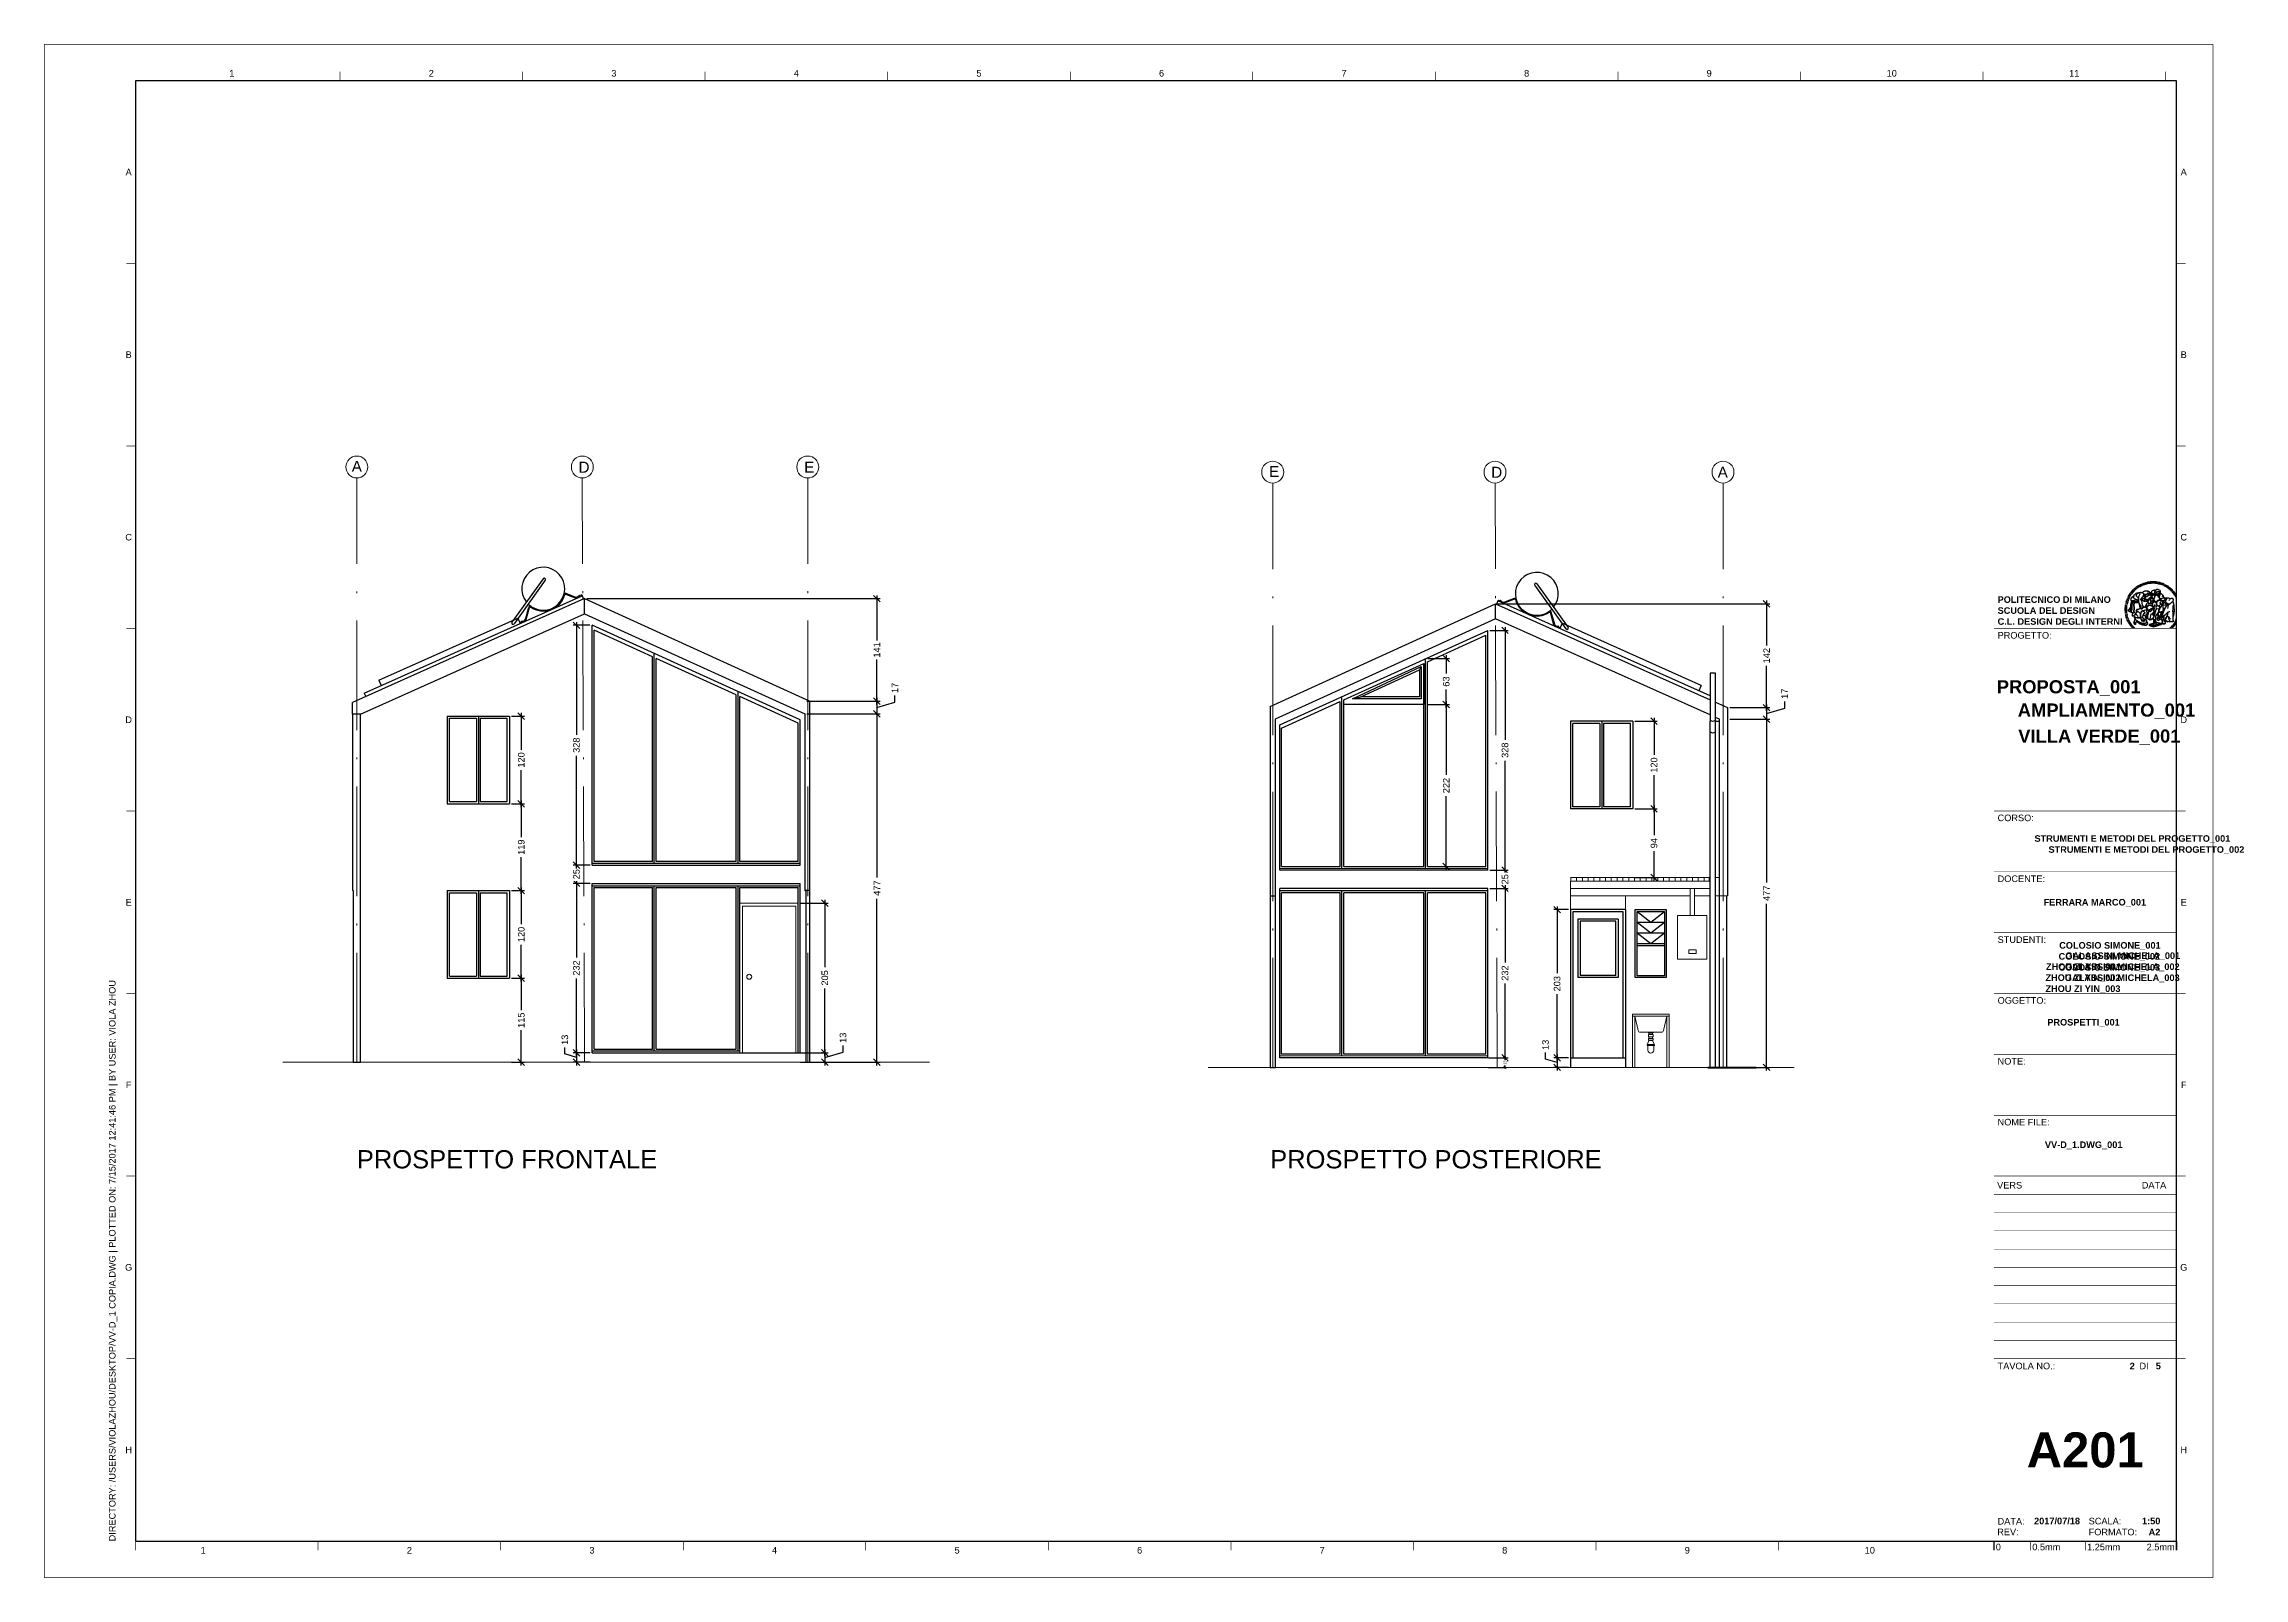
# Paper-space layout 'A201' of a CAD drawing. Header units: millimetres. Extents: x 0 to 602, y 0 to 420.
# The model-space entities are those that its viewports show. They can reach past a viewport. Long polylines and large blocks are cut down to what shows.
import ezdxf
from ezdxf.enums import TextEntityAlignment as Align

# ---------------------------------------------------------------- set-up
doc = ezdxf.new("R2010")
doc.units = ezdxf.units.MM
doc.header["$MEASUREMENT"] = 0
doc.set_wipeout_variables(frame=1)
doc.linetypes.add('ACAD_ISO10W100', pattern=[18, 12, -3, 0, -3])
doc.linetypes.add('AUSGEZOGEN', pattern=[0])
doc.layers.get('DEFPOINTS').update_dxf_attribs({"color": 210})
doc.layers.add('ARREDI', color=8, linetype='Continuous', lineweight=18)
doc.layers.add('quote', color=5, linetype='Continuous', lineweight=18)
for name, color, linetype in [('G-ANNO-LOGO', 3, 'Continuous'), ('G-ANNO-TEXT', 3, 'Continuous'), ('G-ANNO-TTLB', 3, 'Continuous'), ('INFISSI', 4, 'Continuous'), ('quote nuove', 2, 'Continuous'), ('STRUTTURA', 1, 'Continuous')]:
    doc.layers.add(name, color=color, linetype=linetype)
doc.layers.add('G-ANNO-NPLT', color=210, linetype='Continuous', plot=False)
doc.layers.get('0').off()
doc.styles.add('ARIAL', font='Arial.ttf')
doc.styles.add('ARIAL-BOLD', font='Arial Bold.ttf')
doc.styles.add('E-ARIAL', font='Arial.ttf')
doc.styles.get("Standard").update_dxf_attribs({"font": 'Arial.ttf'})
doc.dimstyles.new('TICK_36', dxfattribs={"dimtxt": 3.6, "dimasz": 3.6, "dimexe": 1.8, "dimexo": 1.2, "dimgap": 1.8, "dimtad": 0, "dimdec": 0, "dimzin": 0, "dimdsep": 46, "dimtxsty": 'ARIAL', "dimblk": 'OBLIQUE', "dimcen": 1.8, "dimdle": 1.8, "dimclrd": 256, "dimclrt": 256, "dimadec": 0, "dimazin": 0, "dimtfac": 1, "dimtdec": 0, "dimtmove": 1, "dimatfit": 3, "dimldrblk": 'OPEN90', "dimfxl": 1, "dimtfill": 1, "dimtolj": 1, "dimtzin": 0, "dimarcsym": 0})

psp = doc.layouts.new('A201')

# ---------------------------------------------------------------- texts
at = {"layer": 'G-ANNO-TEXT', "style": 'ARIAL'}
for s, p in [('1', (51.32, 412.13)), ('2', (105.97, 412.13)), ('3', (155.97, 412.13)), ('4', (205.97, 412.13)), ('5', (255.97, 412.13)), ('6', (305.97, 412.13)), ('7', (355.97, 412.13)), ('8', (405.97, 412.13)), ('9', (455.97, 412.13)), ('10', (505.97, 412.13)), ('11', (555.97, 412.13)), ('A', (23.06, 385.06)), ('A', (585.95, 385.06)), ('B', (23.06, 335.06)), ('B', (585.95, 335.06)), ('C', (23.06, 285.06)), ('C', (585.95, 285.06)), ('D', (23.06, 235.06)), ('D', (585.95, 235.06)), ('E', (23.06, 185.06)), ('E', (585.95, 185.06)), ('F', (23.06, 135.06)), ('F', (585.95, 135.06)), ('G', (23.06, 85.06)), ('G', (585.95, 85.06)), ('H', (23.06, 35.06)), ('H', (585.95, 35.06)), ('1', (43.46, 7.57)), ('2', (99.97, 7.57)), ('3', (149.97, 7.57)), ('4', (199.97, 7.57)), ('5', (249.97, 7.57)), ('6', (299.97, 7.57)), ('7', (349.97, 7.57)), ('8', (399.97, 7.57)), ('9', (449.97, 7.57)), ('10', (499.97, 7.57))]:
    psp.add_text(s, height=1.8, dxfattribs=at).set_placement(p, align=Align.MIDDLE_CENTER)
for s, p in [('PROGETTO:', (534.97, 259.08)), ('CORSO:', (534.97, 209.08)), ('DOCENTE:', (534.97, 192.41)), ('STUDENTI:', (534.97, 175.74)), ('OGGETTO:', (534.97, 159.08)), ('NOTE:', (534.97, 142.41)), ('NOME FILE:', (534.97, 125.74)), ('TAVOLA NO.:', (534.97, 58.95))]:
    psp.add_text(s, height=1.8, dxfattribs=at).set_placement(p, align=Align.TOP_LEFT)
for s, p in [('VERS', (534.84, 107.56)), ('DI', (573.83, 58.05)), ('REV:', (534.87, 12.6)), ('DATA:', (534.97, 15.51)), ('SCALA:', (559.91, 15.56)), ('FORMATO:', (559.91, 12.56))]:
    psp.add_text(s, height=1.8, dxfattribs=at).set_placement(p, align=Align.MIDDLE_LEFT)
at = {"layer": 'G-ANNO-TEXT'}
for s, style, p in [('DATA', 'ARIAL', (581.16, 107.56)), ('A2', 'ARIAL-BOLD', (579.55, 12.56))]:
    psp.add_text(s, height=1.8, dxfattribs=dict(at, style=style)).set_placement(p, align=Align.MIDDLE_RIGHT)
at = {"layer": 'G-ANNO-TEXT', "style": 'E-ARIAL'}
psp.add_text('0', height=1.8, dxfattribs=at).set_placement((535.17, 9.36), align=Align.TOP_CENTER)
for s, p in [('0.5mm', (544.47, 7.56)), ('1.25mm', (559.47, 7.56))]:
    psp.add_text(s, height=1.8, dxfattribs=at).set_placement(p)
psp.add_text('2.5mm', height=1.8, dxfattribs=at).set_placement((583.47, 7.56), align=Align.RIGHT)
at = {"layer": 'G-ANNO-TEXT', "insert": (17.67, 10.01), "char_height": 1.8, "attachment_point": 1, "rotation": 90, "style": 'ARIAL'}
psp.add_mtext_dynamic_manual_height_columns('DIRECTORY: /USERS/VIOLAZHOU/DESKTOP/VV-D_1 COPIA.DWG | PLOTTED ON: 7/15/2017 12:41:46 PM | BY USER: VIOLA ZHOU', width=412.209, gutter_width=9, heights=[0], dxfattribs=at)
at = {"layer": 'G-ANNO-TEXT', "style": 'ARIAL-BOLD'}
for tag, p, s, height in [('PROPOSTA_001', (534.73, 242.29), 'PROJECT_TITLE', 3.6), ('AMPLIAMENTO_001', (540.49, 235.91), 'PROJECT_TITLE', 3.6), ('VILLA VERDE_001', (540.62, 228.78), 'PROJECT_TITLE', 3.6), ('COLOSIO SIMONE_002', (551.68, 169.35), 'STUDENT 2', 1.8), ('COLOSIO SIMONE_001', (551.83, 172.36), 'STUDENT 1', 1.8), ('GALASSINI MICHELA_001', (553.54, 169.53), 'STUDENT 1', 1.8), ('ZHOU ZI YIN_002', (548.08, 163.51), 'STUDENT 2', 1.8), ('ZHOU ZI YIN_001', (548.22, 166.53), 'STUDENT 1', 1.8), ('COLOSIO SIMONE_003', (551.68, 166.33), 'STUDENT 3', 1.8), ('GALASSINI MICHELA_002', (553.4, 166.51), 'STUDENT 2', 1.8), ('GALASSINI MICHELA_003', (553.4, 163.49), 'STUDENT 3', 1.8), ('ZHOU ZI YIN_003', (548.08, 160.49), 'STUDENT 3', 1.8), ('PROSPETTI_001', (548.58, 151.3), 'DRAWING_TITLE', 1.8), ('VV-D_1.DWG_001', (547.93, 117.75), 'VV-D_1 copia.dwg', 1.8)]:
    psp.add_attdef(tag, p, s, height=height, dxfattribs=at)
at = {"layer": 'G-ANNO-TEXT', "style": 'ARIAL-BOLD', "flags": 2}
for tag, p, s in [('STRUMENTI E METODI DEL PROGETTO_001', (545.07, 201.63), 'STRUMENTI E METODI'), ('STRUMENTI E METODI DEL PROGETTO_002', (548.91, 198.61), 'DEL PROGETTO'), ('FERRARA MARCO_001', (547.56, 184.17), 'MARCO FERRARA')]:
    psp.add_attdef(tag, p, s, height=1.8, dxfattribs=at)
at = {"layer": 'G-ANNO-TEXT', "style": 'ARIAL-BOLD'}
for tag, text, p in [('2', '000', (572.55, 58.04)), ('1:50', '1:0000', (579.55, 15.59))]:
    psp.add_attdef(tag, text=text, height=1.8, dxfattribs=at).set_placement(p, align=Align.MIDDLE_RIGHT)
for tag, text, p in [('5', '999', (578.29, 58.04)), ('2017/07/18', '2017/05/08', (544.96, 15.59)), ('', 'A', (538.58, 6.15))]:
    psp.add_attdef(tag, text=text, height=1.8, dxfattribs=at).set_placement(p, align=Align.MIDDLE_LEFT)
psp.add_attdef('A201', text='A000', height=9.6, dxfattribs=at).set_placement((558.97, 35.06), align=Align.MIDDLE_CENTER)

msp = doc.modelspace()

# ---------------------------------------------------------------- texts
at = {"layer": 'quote nuove', "color": 253, "lineweight": 0, "char_height": 15, "attachment_point": 1}
for s, insert in [('A', (7090.1, 14612.6)), ('D', (7400.7, 14611.4)), ('E', (7709.7, 14611.5)), ('E', (8346.3, 14605.6)), ('D', (8650.6, 14604.5)), ('A', (8960.7, 14604.6))]:
    msp.add_mtext_dynamic_manual_height_columns(s, width=15.192, gutter_width=12.5, heights=[0], dxfattribs=dict(at, insert=insert))
at = {"layer": 'STRUTTURA', "ltscale": 0.1, "char_height": 25, "attachment_point": 1}
for s, width, insert in [('PROSPETTO FRONTALE', 428.105, (7097.1, 13668.6)), ('PROSPETTO POSTERIORE', 546.045, (8347.9, 13668.6))]:
    msp.add_mtext_dynamic_manual_height_columns(s, width=width, gutter_width=12.5, heights=[0], dxfattribs=dict(at, insert=insert))

# ---------------------------------------------------------------- blocks, each defined once
blk = doc.blocks.new('logoPolimi')
for p, q in [((-1.41, 1.91), (-1.28, 1.74)), ((-1.32, 1.97), (-1.2, 1.8)), ((-1.22, 2.03), (-1.11, 1.85)), ((-1.13, 2.09), (-1.03, 1.9)), ((-1.03, 2.14), (-0.94, 1.95)), ((-0.93, 2.18), (-0.84, 1.99)), ((-0.83, 2.22), (-0.75, 2.03)), ((-0.72, 2.26), (-0.66, 2.06)), ((-0.61, 2.29), (-0.56, 2.09)), ((-0.51, 2.32), (-0.46, 2.11)), ((-0.4, 2.34), (-0.36, 2.13)), ((-0.29, 2.35), (-0.26, 2.14)), ((-0.18, 2.36), (-0.16, 2.15)), ((-0.07, 2.37), (-0.06, 2.16)), ((0.04, 2.37), (0.04, 2.16)), ((0.15, 2.36), (0.14, 2.16)), ((0.26, 2.36), (0.24, 2.15)), ((0.37, 2.34), (0.34, 2.13)), ((0.48, 2.32), (0.44, 2.12)), ((0.59, 2.3), (0.54, 2.09)), ((0.69, 2.27), (0.63, 2.07)), ((0.8, 2.23), (0.73, 2.03)), ((0.9, 2.19), (0.82, 2)), ((1, 2.15), (0.91, 1.96)), ((1.1, 2.1), (1, 1.91)), ((1.2, 2.04), (1.09, 1.86)), ((1.29, 1.99), (1.18, 1.81)), ((1.38, 1.92), (1.26, 1.75)), ((-2.37, 0.12), (-2.16, 0.11)), ((-2.37, 0.01), (-2.16, 0.01)), ((-2.36, 0.23), (-2.15, 0.21)), ((-2.35, 0.34), (-2.14, 0.31)), ((-2.33, 0.45), (-2.12, 0.41)), ((-2.3, 0.55), (-2.1, 0.51)), ((-2.28, 0.66), (-2.07, 0.6)), ((-2.24, 0.77), (-2.04, 0.7)), ((-2.2, 0.87), (-2.01, 0.79)), ((-2.16, 0.97), (-1.97, 0.89)), ((-2.11, 1.07), (-1.93, 0.98)), ((-2.06, 1.17), (-1.88, 1.07)), ((-2.01, 1.26), (-1.83, 1.15)), ((-1.94, 1.36), (-1.77, 1.24)), ((-1.88, 1.45), (-1.71, 1.32)), ((-1.84, 0.03), (-1.82, 0.35)), ((-1.81, 1.53), (-1.65, 1.4)), ((-1.74, 1.61), (-1.58, 1.47)), ((-1.73, 0.59), (-1.73, 0.59)), ((-1.73, 0.59), (-1.73, 0.59)), ((-1.66, 1.69), (-1.51, 1.54)), ((-1.65, 0.57), (-1.65, 0.57)), ((-1.59, 1.12), (-1.59, 1.12)), ((-1.58, 1.77), (-1.44, 1.61)), ((-1.51, 0.55), (-1.51, 0.55)), ((-1.51, 0.55), (-1.51, 0.55)), ((-1.49, 1.84), (-1.36, 1.68)), ((-1.31, 0.79), (-1.21, 0.75)), ((-1.21, 0.75), (-1.31, 0.79)), ((-1.21, 0.75), (-1.31, 0.79)), ((-1.21, 0.75), (-1.21, 0.75)), ((-1.21, 0.75), (-1.21, 0.75)), ((-1.19, 0.76), (-1.19, 0.76)), ((-1.19, 0.76), (-1.19, 0.76)), ((-1.17, 0.99), (-1.18, 0.99)), ((-1.18, 0.99), (-1.17, 0.99)), ((-1.16, 0.57), (-1.16, 0.57)), ((-1.16, 0.57), (-1.16, 0.57)), ((-1.1, 0.01), (-0.99, 0.06)), ((-0.99, 0.06), (-1.1, 0.01)), ((-0.99, 0.06), (-1.1, 0.01)), ((-0.99, 0.06), (-0.99, 0.06)), ((-0.99, 0.06), (-0.99, 0.06)), ((-0.97, 0.79), (-0.98, 0.79)), ((-0.89, 0.84), (-0.97, 0.79)), ((-0.97, 0.79), (-0.89, 0.84)), ((-0.96, 1.41), (-0.96, 1.41)), ((-0.96, 1.41), (-0.96, 1.41)), ((-0.89, 0.84), (-0.82, 0.87)), ((-0.82, 0.87), (-0.89, 0.84)), ((-0.89, 0.84), (-0.82, 0.87)), ((-0.88, 0.83), (-0.89, 0.84)), ((-0.85, 1.39), (-0.85, 1.39)), ((-0.85, 1.39), (-0.85, 1.39)), ((-0.84, 0.14), (-0.84, 0.14)), ((-0.77, 1.08), (-0.78, 1.08)), ((-0.78, 1.08), (-0.77, 1.08)), ((-0.61, 1.12), (-0.77, 1.08)), ((-0.77, 1.08), (-0.61, 1.12)), ((-0.77, 1.08), (-0.61, 1.12)), ((-0.75, 1.3), (-0.76, 1.29)), ((-0.76, 1.29), (-0.75, 1.3)), ((-0.65, 0.99), (-0.7, 0.96)), ((-0.69, 0.18), (-0.68, 0.18)), ((-0.66, 0.93), (-0.66, 0.93)), ((-0.66, 0.93), (-0.64, 0.93)), ((-0.66, 0.93), (-0.66, 0.93)), ((-0.66, 0.93), (-0.66, 0.93)), ((-0.63, 1.01), (-0.63, 1.01)), ((-0.63, 1.01), (-0.62, 1.01)), ((-0.63, 0.66), (-0.63, 0.66)), ((-0.6, 1.12), (-0.61, 1.12)), ((-0.61, 1.12), (-0.6, 1.12)), ((-0.61, 1.12), (-0.6, 1.12)), ((-0.61, 0.86), (-0.57, 0.85)), ((-0.57, 0.85), (-0.61, 0.86)), ((-0.61, 0.86), (-0.57, 0.85)), ((-0.53, 1.08), (-0.6, 1.12)), ((-0.6, 1.12), (-0.6, 1.11)), ((-0.6, 1.12), (-0.53, 1.08)), ((-0.57, 0.8), (-0.59, 0.8)), ((-0.57, 0.85), (-0.53, 0.84)), ((-0.57, 0.85), (-0.57, 0.85)), ((-0.57, 0.85), (-0.57, 0.85)), ((-0.57, 0.85), (-0.53, 0.84)), ((-0.56, 0.29), (-0.49, 0.48)), ((-0.56, 0.14), (-0.56, 0.29)), ((-0.5, 0.11), (-0.56, 0.14)), ((-0.53, 0.84), (-0.51, 0.84)), ((-0.53, 0.84), (-0.51, 0.84)), ((-0.53, 0.84), (-0.53, 0.84)), ((-0.51, 0.11), (-0.51, 0.11)), ((-0.51, 0.11), (-0.51, 0.11)), ((-0.34, 0.33), (-0.5, 0.11)), ((-0.49, 0.48), (-0.41, 0.55)), ((-0.42, 0.8), (-0.47, 0.79)), ((-0.42, 0.8), (-0.47, 0.79)), ((-0.47, 0.79), (-0.45, 0.76)), ((-0.47, 0.79), (-0.45, 0.76)), ((-0.45, 1.14), (-0.42, 1.11)), ((-0.42, 1.26), (-0.36, 1.22)), ((-0.41, 0.55), (-0.34, 0.49)), ((-0.4, 1.37), (-0.38, 1.38)), ((-0.39, 1.37), (-0.4, 1.37)), ((-0.35, 1.33), (-0.4, 1.37)), ((-0.39, 1.24), (-0.4, 1.23)), ((-0.38, 1.14), (-0.38, 1.14)), ((-0.34, 0.49), (-0.09, 0.48)), ((-0.16, 0.32), (-0.34, 0.33)), ((-0.14, 0.32), (-0.31, 0.34)), ((-0.28, 1.3), (-0.29, 1.3)), ((-0.28, 1.3), (-0.28, 1.3)), ((-0.16, 1.24), (-0.16, 1.25)), ((-0.16, 1.25), (-0.16, 1.25)), ((-0.16, 0.49), (-0.14, 0.64)), ((-0.06, 0.27), (-0.16, 0.32)), ((-0.1, 0.88), (-0.09, 0.87)), ((-0.08, 1.37), (-0.08, 1.38)), ((-0.08, 1.23), (-0.05, 1.21)), ((-0.05, 1.21), (-0.08, 1.23)), ((-0.08, 1.23), (-0.05, 1.21)), ((-0.03, 0.26), (-0.06, 0.27)), ((-0.05, 1.21), (-0.04, 1.21)), ((-0.04, 1.21), (-0.05, 1.21)), ((-0.04, 1.21), (-0.04, 1.21)), ((-0.04, 1.21), (-0.04, 1.21)), ((-0.04, 0.48), (-0.03, 0.26)), ((0.03, 1.15), (0.03, 1.15)), ((0.03, 0.66), (0.03, 0.67)), ((0.07, 0.58), (0.07, 0.57)), ((0.1, 1.18), (0.1, 1.18)), ((0.1, 0.84), (0.1, 0.84)), ((0.13, 1.32), (0.17, 1.19)), ((0.14, 0.71), (0.34, 0.65)), ((0.31, 0.56), (0.17, 0.63)), ((0.27, 1.61), (0.27, 1.61)), ((0.27, 1.61), (0.27, 1.61)), ((0.27, 1.61), (0.27, 1.61)), ((0.29, 1.29), (0.29, 1.29)), ((0.29, 1.29), (0.29, 1.29)), ((0.29, 1.29), (0.29, 1.29)), ((0.29, 1.29), (0.29, 1.29)), ((0.33, 0.49), (0.34, 0.49)), ((0.33, 0.03), (0.35, 0.03)), ((0.33, 0.03), (0.35, 0.03)), ((0.34, 0.65), (0.34, 0.64)), ((0.35, 0.03), (0.57, 0.06)), ((0.35, 0.03), (0.57, 0.06)), ((0.35, 0.03), (0.35, 0.03)), ((0.35, 0.03), (0.35, 0.03)), ((0.38, 1.36), (0.37, 1.35)), ((0.38, 0.34), (0.37, 0.34)), ((0.38, 0.34), (0.38, 0.34)), ((0.43, 0.67), (0.39, 0.64)), ((0.49, 1.05), (0.51, 1.13)), ((0.51, 1.13), (0.49, 1.05)), ((0.49, 1.05), (0.51, 1.13)), ((0.51, 1.31), (0.5, 1.29)), ((0.51, 1.13), (0.52, 1.23)), ((0.52, 1.23), (0.51, 1.23)), ((0.51, 1.23), (0.52, 1.23)), ((0.52, 1.23), (0.51, 1.13)), ((0.51, 1.13), (0.52, 1.23)), ((0.52, 1.24), (0.6, 1.37)), ((0.52, 1.23), (0.6, 1.36)), ((0.6, 1.36), (0.52, 1.23)), ((0.52, 1.23), (0.52, 1.23)), ((0.52, 1.23), (0.52, 1.24)), ((0.52, 1.23), (0.52, 1.23)), ((0.55, 1.07), (0.53, 1.06)), ((0.53, 1.04), (0.53, 1.06)), ((0.53, 1.05), (0.53, 1.04)), ((0.54, 0.3), (0.63, 0.32)), ((0.54, -0.08), (0.61, 0.06)), ((0.61, 0.06), (0.54, -0.08)), ((0.54, -0.08), (0.61, 0.06)), ((0.56, 0.19), (0.59, 0.21)), ((0.57, 1.07), (0.57, 1.07)), ((0.57, 1.07), (0.57, 1.07)), ((0.57, 1.07), (0.57, 1.07)), ((0.57, 1.07), (0.57, 1.07)), ((0.57, 1.07), (0.57, 1.07)), ((0.57, 1.07), (0.57, 1.07)), ((0.57, 1.07), (0.57, 1.07)), ((0.58, 0.3), (0.59, 0.29)), ((0.59, 0.78), (0.59, 0.79)), ((0.59, 0.79), (0.59, 0.79)), ((0.59, 0.79), (0.59, 0.79)), ((0.59, 0.79), (0.59, 0.78)), ((0.61, 0.06), (0.6, 0.07)), ((0.6, 0.07), (0.61, 0.06)), ((0.61, 0.06), (0.61, 0.07)), ((0.62, 0.21), (0.65, 0.22)), ((0.64, 1.37), (0.65, 1.37)), ((0.69, 0.86), (0.68, 0.86)), ((0.68, 0.86), (0.69, 0.86)), ((0.68, 0.76), (0.68, 0.76)), ((0.76, 0.26), (0.76, 0.26)), ((0.82, 0.35), (0.84, 0.36)), ((0.82, 0.35), (0.82, 0.35)), ((0.84, 0.36), (0.84, 0.37)), ((0.85, 0.34), (1.05, 0.35)), ((0.93, 1.05), (0.93, 1.05)), ((0.93, 1.05), (0.93, 1.05)), ((0.93, 1.05), (0.93, 1.04)), ((0.93, 1.05), (0.93, 1.05)), ((0.97, 0.66), (0.96, 0.66)), ((1.01, 0.97), (0.98, 0.96)), ((1.17, 0.96), (1.17, 0.95)), ((1.17, 0.95), (1.17, 0.95)), ((1.34, 0.37), (1.26, 0.04)), ((1.27, 0.37), (1.27, 0.38)), ((1.28, 0.95), (1.28, 0.95)), ((1.47, 1.86), (1.34, 1.69)), ((1.37, 0.73), (1.46, 0.81)), ((1.41, 0.4), (1.41, 0.41)), ((1.56, 1.79), (1.42, 1.63)), ((1.64, 1.71), (1.49, 1.56)), ((1.49, 0.9), (1.57, 0.92)), ((1.72, 1.63), (1.56, 1.49)), ((1.67, 0.6), (1.57, 0.53)), ((1.79, 1.55), (1.63, 1.41)), ((1.86, 1.47), (1.7, 1.34)), ((1.93, 1.38), (1.76, 1.26)), ((1.99, 1.29), (1.81, 1.17)), ((2.05, 1.19), (1.87, 1.09)), ((2.1, 1.1), (1.92, 1)), ((2.15, 1), (1.96, 0.91)), ((2.19, 0.9), (2, 0.82)), ((2.23, 0.79), (2.04, 0.72)), ((2.27, 0.69), (2.07, 0.63)), ((2.3, 0.58), (2.09, 0.53)), ((2.32, 0.47), (2.12, 0.43)), ((2.34, 0.37), (2.13, 0.33)), ((2.36, 0.26), (2.15, 0.23)), ((2.37, 0.15), (2.16, 0.13)), ((2.37, 0.04), (2.16, 0.03)), ((-2.37, -0.1), (-2.16, -0.09)), ((-2.36, -0.21), (-2.15, -0.19)), ((-2.35, -0.32), (-2.14, -0.29)), ((-2.33, -0.43), (-2.12, -0.39)), ((-2.31, -0.54), (-2.1, -0.49)), ((-2.28, -0.65), (-2.08, -0.59)), ((-2.25, -0.75), (-2.05, -0.69)), ((-2.21, -0.86), (-2.02, -0.78)), ((-2.17, -0.96), (-1.98, -0.87)), ((-2.12, -1.06), (-1.93, -0.96)), ((-2.07, -1.16), (-1.89, -1.05)), ((-2.04, -0.15), (-1.97, -0.2)), ((-2.01, -1.25), (-1.84, -1.14)), ((-1.95, -1.34), (-1.78, -1.22)), ((-1.89, -1.43), (-1.72, -1.31)), ((-1.82, -1.52), (-1.66, -1.38)), ((-1.75, -1.6), (-1.59, -1.46)), ((-1.67, -1.68), (-1.52, -1.53)), ((-1.58, -0.12), (-1.6, -0.18)), ((-1.6, -0.18), (-1.58, -0.28)), ((-1.57, -0.54), (-1.59, -0.54)), ((-1.59, -0.54), (-1.59, -0.54)), ((-1.59, -1.76), (-1.45, -1.6)), ((-1.56, -0.32), (-1.56, -0.31)), ((-1.56, -0.31), (-1.56, -0.31)), ((-1.53, -0.65), (-1.53, -0.65)), ((-1.53, -0.65), (-1.53, -0.65)), ((-1.51, -1.83), (-1.37, -1.67)), ((-1.48, -0.86), (-1.48, -0.85)), ((-1.42, -0.37), (-1.42, -0.37)), ((-1.42, -1.9), (-1.29, -1.73)), ((-1.38, -0.46), (-1.38, -0.46)), ((-1.33, -1.96), (-1.21, -1.79)), ((-1.31, -0.24), (-1.31, -0.23)), ((-1.31, -0.23), (-1.31, -0.24)), ((-1.24, -2.02), (-1.13, -1.84)), ((-1.23, -0.19), (-1.23, -0.19)), ((-1.23, -0.19), (-1.23, -0.19)), ((-1.23, -0.19), (-1.23, -0.19)), ((-1.23, -0.19), (-1.23, -0.19)), ((-1.01, -0.39), (-1.02, -0.39)), ((-1.02, -0.39), (-1.01, -0.39)), ((-1.02, -0.7), (-1.02, -0.7)), ((-1.02, -0.7), (-1.02, -0.7)), ((-1.02, -0.7), (-1.02, -0.7)), ((-0.79, -0.51), (-0.83, -0.58)), ((-0.83, -0.58), (-0.79, -0.51)), ((-0.83, -0.58), (-0.79, -0.51)), ((-0.78, -1.05), (-0.83, -0.94)), ((-0.83, -0.94), (-0.78, -1.05)), ((-0.83, -0.94), (-0.83, -0.94)), ((-0.83, -0.94), (-0.78, -1.05)), ((-0.82, -1.23), (-0.82, -1.23)), ((-0.82, -1.23), (-0.77, -1.23)), ((-0.77, -1.23), (-0.82, -1.23)), ((-0.82, -1.23), (-0.82, -1.23)), ((-0.77, -1.23), (-0.82, -1.23)), ((-0.75, -0.96), (-0.8, -0.89)), ((-0.8, -0.89), (-0.79, -0.92)), ((-0.79, -0.92), (-0.8, -0.89)), ((-0.8, -0.89), (-0.75, -0.96)), ((-0.79, -0.92), (-0.8, -0.89)), ((-0.8, -0.89), (-0.8, -0.89)), ((-0.8, -0.89), (-0.75, -0.96)), ((-0.79, -0.92), (-0.78, -0.95)), ((-0.78, -0.95), (-0.79, -0.92)), ((-0.78, -0.95), (-0.79, -0.92)), ((-0.77, -0.49), (-0.78, -0.48)), ((-0.78, -0.48), (-0.77, -0.49)), ((-0.78, -0.95), (-0.76, -1)), ((-0.76, -1), (-0.78, -0.95)), ((-0.76, -1), (-0.78, -0.95)), ((-0.71, -0.89), (-0.75, -0.87)), ((-0.75, -0.87), (-0.71, -0.89)), ((-0.75, -0.87), (-0.71, -0.89)), ((-0.72, -1.01), (-0.75, -0.96)), ((-0.75, -0.96), (-0.72, -1.01)), ((-0.75, -0.96), (-0.72, -1.01)), ((-0.64, -0.93), (-0.71, -0.89)), ((-0.71, -0.89), (-0.64, -0.93)), ((-0.71, -0.89), (-0.64, -0.93)), ((-0.66, -0.53), (-0.66, -0.53)), ((-0.66, -0.53), (-0.66, -0.53)), ((-0.66, -0.53), (-0.66, -0.53)), ((-0.39, -0.81), (-0.51, -0.69)), ((-0.51, -1.04), (-0.5, -1.04)), ((-0.48, -0.42), (-0.48, -0.42)), ((-0.48, -0.42), (-0.48, -0.42)), ((-0.48, -0.42), (-0.48, -0.42)), ((-0.41, -0.51), (-0.41, -0.51)), ((-0.38, -0.05), (-0.39, -0.12)), ((-0.39, -0.12), (-0.37, -0.1)), ((-0.35, -0.14), (-0.37, -0.08)), ((-0.37, -0.09), (-0.37, -0.09)), ((-0.33, -0.12), (-0.35, -0.14)), ((-0.32, -0.14), (-0.35, -0.14)), ((-0.35, -0.18), (-0.34, -0.22)), ((-0.34, -0.08), (-0.29, -0.16)), ((-0.34, -0.22), (-0.34, -0.22)), ((-0.27, -0.17), (-0.32, -0.14)), ((-0.25, -0.91), (-0.26, -0.9)), ((-0.26, -1.29), (0.1, -1.2)), ((0.1, -1.2), (-0.26, -1.29)), ((0.08, -1.4), (-0.26, -1.29)), ((-0.26, -1.29), (0.08, -1.4)), ((-0.26, -1.38), (-0.26, -1.29)), ((-0.26, -1.29), (-0.26, -1.29)), ((-0.26, -1.29), (-0.26, -1.38)), ((-0.26, -1.29), (0.08, -1.4)), ((-0.26, -1.29), (-0.26, -1.29)), ((0.08, -1.49), (-0.26, -1.38)), ((-0.26, -1.38), (0.09, -1.49)), ((-0.14, -0.15), (-0.16, -0.13)), ((-0.11, -0.04), (-0.12, -0.05)), ((-0.04, -0.41), (-0.01, -0.44)), ((-0.01, -0.44), (-0.04, -0.41)), ((-0.04, -0.41), (-0.01, -0.44)), ((0.07, -0.84), (0.07, -0.84)), ((0.07, -0.84), (0.07, -0.84)), ((0.1, -1.2), (0.08, -1.32)), ((0.08, -1.32), (0.13, -1.2)), ((0.08, -1.4), (0.72, -1.22)), ((0.72, -1.22), (0.08, -1.4)), ((0.08, -1.4), (0.72, -1.22)), ((0.72, -1.31), (0.08, -1.49)), ((0.08, -1.44), (0.08, -1.4)), ((0.08, -1.4), (0.08, -1.44)), ((0.08, -1.4), (0.08, -1.49)), ((0.08, -1.49), (0.08, -1.44)), ((0.08, -1.44), (0.08, -1.44)), ((0.08, -1.44), (0.08, -1.45)), ((0.08, -1.45), (0.08, -1.46)), ((0.08, -1.46), (0.08, -1.49)), ((0.1, -1.01), (0.09, -0.86)), ((0.1, -1.01), (0.09, -0.86)), ((0.09, -1.49), (0.72, -1.31)), ((0.1, -1.2), (0.12, -1.04)), ((0.12, -1.04), (0.1, -1.2)), ((0.13, -1.2), (0.1, -1.2)), ((0.1, -1.2), (0.13, -1.2)), ((0.13, -1.2), (0.1, -1.2)), ((0.1, -1.2), (0.1, -1.2)), ((0.11, -0.44), (0.11, -0.44)), ((0.11, -0.44), (0.11, -0.44)), ((0.12, -0.21), (0.12, -0.21)), ((0.12, -0.21), (0.12, -0.21)), ((0.12, -0.21), (0.12, -0.21)), ((0.12, -0.21), (0.12, -0.21)), ((0.12, -0.21), (0.12, -0.21)), ((0.12, -0.21), (0.12, -0.21)), ((0.12, -0.21), (0.12, -0.21)), ((0.12, -0.21), (0.12, -0.21)), ((0.12, -0.21), (0.12, -0.21)), ((0.12, -0.21), (0.12, -0.21)), ((0.12, -0.21), (0.12, -0.21)), ((0.12, -0.21), (0.12, -0.21)), ((0.12, -0.21), (0.12, -0.21)), ((0.12, -0.56), (0.14, -0.53)), ((0.14, -0.53), (0.12, -0.56)), ((0.12, -0.56), (0.14, -0.53)), ((0.12, -1.04), (0.12, -1.04)), ((0.12, -1.04), (0.12, -1.04)), ((0.12, -1.04), (0.12, -1.04)), ((0.21, -0.99), (0.13, -1.2)), ((0.13, -1.2), (0.21, -0.99)), ((0.36, -1.14), (0.13, -1.2)), ((0.13, -1.2), (0.26, -1.17)), ((0.14, -0.53), (0.16, -0.49)), ((0.16, -0.49), (0.14, -0.53)), ((0.14, -0.53), (0.16, -0.49)), ((0.16, -0.49), (0.16, -0.49)), ((0.16, -0.49), (0.16, -0.49)), ((0.28, -1.19), (0.21, -0.99)), ((0.21, -0.99), (0.31, -1.27)), ((0.24, -0.17), (0.24, -0.16)), ((0.24, -0.16), (0.24, -0.17)), ((0.25, -0.84), (0.25, -0.88)), ((0.25, -0.88), (0.25, -0.84)), ((0.25, -0.88), (0.25, -0.84)), ((0.25, -0.88), (0.29, -1.17)), ((0.26, -0.88), (0.25, -0.88)), ((0.31, -1.27), (0.25, -0.88)), ((0.26, -1.17), (0.28, -1.16)), ((0.28, -1.16), (0.36, -1.14)), ((0.29, -1.17), (0.28, -1.19)), ((0.36, -1.14), (0.72, -1.22)), ((0.72, -1.22), (0.36, -1.14)), ((0.49, -0.31), (0.49, -0.31)), ((0.49, -0.31), (0.49, -0.31)), ((0.5, -0.27), (0.5, -0.27)), ((0.51, -0.27), (0.51, -0.27)), ((0.72, -0.81), (0.75, -0.89)), ((0.72, -1.22), (0.72, -1.31)), ((0.72, -1.31), (0.72, -1.22)), ((0.74, -0.23), (0.74, -0.23)), ((0.74, -0.23), (0.75, -0.24)), ((0.75, -0.23), (0.75, -0.23)), ((0.86, -0.25), (0.82, -0.34)), ((0.87, -0.22), (0.86, -0.23)), ((0.87, -0.22), (0.86, -0.25)), ((0.96, -0.58), (0.96, -0.57)), ((1.05, -1.05), (1.04, -1.05)), ((1.28, -2), (1.17, -1.82)), ((1.37, -1.93), (1.25, -1.76)), ((1.31, -0.27), (1.3, -0.26)), ((1.3, -0.26), (1.3, -0.26)), ((1.3, -0.26), (1.3, -0.26)), ((1.3, -0.26), (1.31, -0.27)), ((1.3, -0.26), (1.3, -0.26)), ((1.46, -1.87), (1.33, -1.7)), ((1.54, -1.8), (1.41, -1.64)), ((1.63, -1.72), (1.48, -1.57)), ((1.71, -1.65), (1.55, -1.5)), ((1.78, -1.57), (1.62, -1.43)), ((1.85, -1.48), (1.69, -1.35)), ((1.92, -1.39), (1.75, -1.27)), ((1.98, -1.3), (1.81, -1.19)), ((2.04, -1.21), (1.86, -1.1)), ((2.09, -1.11), (1.91, -1.01)), ((2.14, -1.01), (1.95, -0.92)), ((2.19, -0.91), (1.99, -0.83)), ((2.23, -0.81), (2.03, -0.74)), ((2.26, -0.7), (2.06, -0.64)), ((2.29, -0.6), (2.09, -0.55)), ((2.32, -0.49), (2.11, -0.45)), ((2.34, -0.38), (2.13, -0.35)), ((2.35, -0.27), (2.15, -0.25)), ((2.37, -0.08), (2.16, -0.07)), ((2.36, -0.16), (2.16, -0.15)), ((-1.14, -2.08), (-1.04, -1.89)), ((-1.04, -2.13), (-0.95, -1.94)), ((-0.94, -2.18), (-0.86, -1.98)), ((-0.84, -2.22), (-0.77, -2.02)), ((-0.74, -2.25), (-0.67, -2.05)), ((-0.63, -2.29), (-0.57, -2.08)), ((-0.52, -2.31), (-0.48, -2.11)), ((-0.42, -2.33), (-0.38, -2.13)), ((-0.31, -2.35), (-0.28, -2.14)), ((-0.2, -2.36), (-0.18, -2.15)), ((-0.09, -2.37), (-0.08, -2.16)), ((0.03, -2.37), (0.02, -2.16)), ((0.14, -2.37), (0.12, -2.16)), ((0.25, -2.36), (0.22, -2.15)), ((0.35, -2.34), (0.32, -2.14)), ((0.46, -2.32), (0.42, -2.12)), ((0.57, -2.3), (0.52, -2.1)), ((0.68, -2.27), (0.62, -2.07)), ((0.78, -2.24), (0.71, -2.04)), ((0.89, -2.2), (0.81, -2)), ((0.99, -2.15), (0.9, -1.96)), ((1.09, -2.11), (0.99, -1.92)), ((1.19, -2.05), (1.08, -1.87))]:
    blk.add_line(p, q)
for points in [[(-1.9, 0.12), (-1.94, 0.02), (-2.05, -0.09), (-2.05, -0.09)], [(-1.86, 0.38), (-1.86, 0.38), (-1.87, 0.19), (-1.9, 0.12)], [(-1.76, 0.6), (-1.76, 0.6), (-1.84, 0.57), (-1.86, 0.38)], [(-1.86, -0.04), (-1.84, 0.02), (-1.84, 0.03), (-1.84, 0.03)], [(-1.82, 0.78), (-1.83, 0.8), (-1.85, 0.86), (-1.83, 0.88)], [(-1.82, 0.78), (-1.83, 0.8), (-1.85, 0.86), (-1.83, 0.88)], [(-1.83, 0.88), (-1.81, 0.9), (-1.76, 0.96), (-1.76, 0.96)], [(-1.83, 0.88), (-1.81, 0.9), (-1.76, 0.96), (-1.76, 0.96)], [(-1.76, 0.6), (-1.83, 0.7), (-1.78, 0.74), (-1.78, 0.74)], [(-1.78, 0.74), (-1.79, 0.74), (-1.83, 0.7), (-1.76, 0.6)], [(-1.78, 0.74), (-1.8, 0.76), (-1.81, 0.78), (-1.82, 0.78)], [(-1.78, 0.74), (-1.8, 0.76), (-1.81, 0.78), (-1.82, 0.78)], [(-1.82, 0.35), (-1.81, 0.5), (-1.73, 0.59), (-1.73, 0.59)], [(-1.82, -0.19), (-1.73, -0.07), (-1.75, 0.14), (-1.75, 0.3)], [(-1.75, 0.33), (-1.75, 0.17), (-1.73, -0.05), (-1.8, -0.17)], [(-1.78, 0.74), (-1.75, 0.72), (-1.72, 0.69), (-1.68, 0.7)], [(-1.68, 0.7), (-1.72, 0.69), (-1.75, 0.72), (-1.78, 0.74)], [(-1.68, 0.7), (-1.72, 0.69), (-1.75, 0.72), (-1.78, 0.74)], [(-1.78, 0.74), (-1.78, 0.74), (-1.78, 0.74), (-1.78, 0.74)], [(-1.76, 0.96), (-1.68, 1.1), (-1.59, 1.12), (-1.59, 1.12)], [(-1.76, 0.96), (-1.68, 1.1), (-1.6, 1.12), (-1.6, 1.12)], [(-1.73, 0.59), (-1.74, 0.59), (-1.75, 0.6), (-1.76, 0.6)], [(-1.73, 0.59), (-1.74, 0.59), (-1.75, 0.6), (-1.76, 0.6)], [(-1.75, 0.3), (-1.76, 0.47), (-1.65, 0.57), (-1.65, 0.57)], [(-1.65, 0.57), (-1.65, 0.57), (-1.76, 0.5), (-1.75, 0.33)], [(-1.65, 0.57), (-1.68, 0.58), (-1.7, 0.58), (-1.73, 0.59)], [(-1.65, 0.57), (-1.68, 0.58), (-1.7, 0.58), (-1.73, 0.59)], [(-1.5, 0.71), (-1.53, 0.74), (-1.61, 0.71), (-1.68, 0.7)], [(-1.68, 0.7), (-1.61, 0.71), (-1.53, 0.73), (-1.5, 0.71)], [(-1.5, 0.71), (-1.53, 0.73), (-1.61, 0.71), (-1.68, 0.7)], [(-1.51, 0.55), (-1.56, 0.56), (-1.61, 0.56), (-1.65, 0.57)], [(-1.65, 0.57), (-1.61, 0.56), (-1.56, 0.56), (-1.51, 0.55)], [(-1.51, 0.55), (-1.56, 0.56), (-1.61, 0.56), (-1.65, 0.57)], [(-1.59, 1.12), (-1.6, 1.06), (-1.61, 0.99), (-1.61, 0.97)], [(-1.61, 0.97), (-1.61, 0.99), (-1.6, 1.06), (-1.59, 1.12)], [(-1.61, 0.97), (-1.61, 0.99), (-1.6, 1.06), (-1.59, 1.12)], [(-1.61, 0.97), (-1.61, 0.95), (-1.56, 0.88), (-1.54, 0.87)], [(-1.54, 0.87), (-1.56, 0.88), (-1.61, 0.95), (-1.61, 0.97)], [(-1.54, 0.87), (-1.56, 0.88), (-1.61, 0.96), (-1.61, 0.97)], [(-1.59, 1.12), (-1.59, 1.13), (-1.59, 1.15), (-1.58, 1.16)], [(-1.59, 1.12), (-1.59, 1.13), (-1.59, 1.15), (-1.58, 1.16)], [(-1.58, 1.16), (-1.57, 1.21), (-1.52, 1.23), (-1.49, 1.25)], [(-1.58, 1.16), (-1.57, 1.21), (-1.52, 1.23), (-1.49, 1.25)], [(-1.58, 0.36), (-1.58, 0.48), (-1.51, 0.55), (-1.51, 0.55)], [(-1.51, 0.55), (-1.51, 0.55), (-1.58, 0.48), (-1.58, 0.36)], [(-1.51, 0.55), (-1.51, 0.55), (-1.58, 0.48), (-1.58, 0.36)], [(-1.55, 0.04), (-1.55, 0.08), (-1.58, 0.25), (-1.58, 0.36)], [(-1.58, 0.36), (-1.58, 0.25), (-1.55, 0.08), (-1.55, 0.04)], [(-1.58, 0.36), (-1.58, 0.25), (-1.55, 0.08), (-1.55, 0.04)], [(-1.58, -0.12), (-1.57, -0.06), (-1.55, 0.02), (-1.55, 0.04)], [(-1.55, 0.04), (-1.55, 0.02), (-1.57, -0.06), (-1.58, -0.12)], [(-1.55, 0.04), (-1.55, 0.02), (-1.56, -0.04), (-1.57, -0.1)], [(-1.54, 0.87), (-1.52, 0.85), (-1.47, 0.83), (-1.44, 0.83)], [(-1.44, 0.83), (-1.47, 0.83), (-1.52, 0.85), (-1.54, 0.87)], [(-1.45, 0.83), (-1.47, 0.83), (-1.52, 0.85), (-1.54, 0.87)], [(-1.51, 0.55), (-1.33, 0.54), (-1.16, 0.57), (-1.16, 0.57)], [(-1.16, 0.57), (-1.16, 0.57), (-1.33, 0.54), (-1.51, 0.55)], [(-1.16, 0.57), (-1.16, 0.57), (-1.33, 0.54), (-1.51, 0.55)], [(-1.5, 0.71), (-1.46, 0.68), (-1.4, 0.62), (-1.33, 0.66)], [(-1.33, 0.66), (-1.4, 0.62), (-1.46, 0.68), (-1.5, 0.71)], [(-1.33, 0.66), (-1.4, 0.62), (-1.46, 0.68), (-1.5, 0.71)], [(-1.49, 1.25), (-1.46, 1.26), (-1.42, 1.33), (-1.39, 1.36)], [(-1.49, 1.25), (-1.46, 1.27), (-1.43, 1.34), (-1.39, 1.36)], [(-1.31, 0.79), (-1.33, 0.79), (-1.42, 0.83), (-1.45, 0.83)], [(-1.44, 0.83), (-1.42, 0.83), (-1.33, 0.79), (-1.31, 0.79)], [(-1.31, 0.79), (-1.33, 0.79), (-1.42, 0.83), (-1.44, 0.83)], [(-1.35, 1.1), (-1.4, 1.17), (-1.36, 1.23), (-1.29, 1.31)], [(-1.29, 1.31), (-1.36, 1.23), (-1.4, 1.17), (-1.35, 1.1)], [(-1.35, 1.1), (-1.4, 1.17), (-1.36, 1.23), (-1.29, 1.31)], [(-1.39, 1.36), (-1.35, 1.38), (-1.26, 1.4), (-1.19, 1.41)], [(-1.39, 1.36), (-1.35, 1.38), (-1.26, 1.4), (-1.19, 1.41)], [(-1.18, 0.99), (-1.24, 0.97), (-1.3, 1.03), (-1.35, 1.1)], [(-1.35, 1.1), (-1.3, 1.03), (-1.24, 0.97), (-1.18, 0.99)], [(-1.18, 1), (-1.24, 0.97), (-1.3, 1.03), (-1.35, 1.1)], [(-1.33, 0.66), (-1.28, 0.7), (-1.23, 0.73), (-1.21, 0.75)], [(-1.21, 0.75), (-1.23, 0.73), (-1.28, 0.7), (-1.33, 0.66)], [(-1.21, 0.75), (-1.23, 0.73), (-1.28, 0.7), (-1.33, 0.66)], [(-1.29, 1.31), (-1.22, 1.39), (-1.01, 1.41), (-0.96, 1.41)], [(-0.96, 1.41), (-1.01, 1.41), (-1.22, 1.39), (-1.29, 1.31)], [(-1.29, 1.31), (-1.22, 1.39), (-1.01, 1.41), (-0.96, 1.41)], [(-1.24, -0.02), (-1.21, -0.01), (-1.1, 0.01), (-1.1, 0.01)], [(-1.1, 0.01), (-1.1, 0.01), (-1.21, -0.01), (-1.24, -0.02)], [(-1.1, 0.01), (-1.1, 0.01), (-1.21, -0.01), (-1.24, -0.02)], [(-1.21, 0.75), (-1.2, 0.75), (-1.19, 0.76), (-1.19, 0.76)], [(-1.19, 0.76), (-1.19, 0.76), (-1.2, 0.75), (-1.21, 0.75)], [(-1.19, 0.76), (-1.19, 0.76), (-1.2, 0.76), (-1.21, 0.75)], [(-1.19, 1.41), (-1.11, 1.43), (-0.97, 1.41), (-0.97, 1.41)], [(-1.19, 1.41), (-1.12, 1.43), (-0.98, 1.41), (-0.98, 1.41)], [(-1.19, 0.76), (-1.19, 0.77), (-1.18, 0.78), (-1.18, 0.79)], [(-1.18, 0.79), (-1.18, 0.78), (-1.19, 0.77), (-1.19, 0.76)], [(-1.19, 0.76), (-1.19, 0.77), (-1.19, 0.78), (-1.18, 0.79)], [(-1.18, 0.68), (-1.18, 0.68), (-1.19, 0.71), (-1.19, 0.76)], [(-1.19, 0.76), (-1.19, 0.71), (-1.18, 0.68), (-1.18, 0.68)], [(-1.18, 0.68), (-1.18, 0.68), (-1.19, 0.71), (-1.19, 0.76)], [(-1.18, 0.97), (-1.18, 0.97), (-1.18, 0.98), (-1.17, 0.99)], [(-1.17, 0.99), (-1.18, 0.98), (-1.18, 0.97), (-1.18, 0.97)], [(-1.18, 0.97), (-1.18, 0.97), (-1.18, 0.98), (-1.17, 0.99)], [(-1.18, 0.79), (-1.17, 0.86), (-1.18, 0.95), (-1.18, 0.97)], [(-1.18, 0.97), (-1.18, 0.95), (-1.17, 0.86), (-1.18, 0.79)], [(-1.18, 0.79), (-1.17, 0.86), (-1.18, 0.95), (-1.18, 0.97)], [(-1.16, 0.57), (-1.17, 0.6), (-1.18, 0.64), (-1.18, 0.68)], [(-1.18, 0.68), (-1.18, 0.64), (-1.17, 0.6), (-1.16, 0.57)], [(-1.16, 0.57), (-1.17, 0.6), (-1.18, 0.64), (-1.18, 0.68)], [(-1.17, 0.99), (-1.17, 1.03), (-1.16, 1.09), (-1.14, 1.13)], [(-1.09, 0.42), (-1.1, 0.44), (-1.14, 0.48), (-1.16, 0.57)], [(-1.16, 0.57), (-1.14, 0.48), (-1.1, 0.44), (-1.09, 0.42)], [(-1.09, 0.42), (-1.1, 0.44), (-1.14, 0.48), (-1.16, 0.57)], [(-1.14, 1.13), (-1.12, 1.18), (-1.05, 1.31), (-1.05, 1.31)], [(-1.12, 0.46), (-1.12, 0.46), (-1.13, 0.38), (-1.11, 0.26)], [(-1.11, 0.26), (-1.08, 0.14), (-1.05, 0.03), (-1.05, 0.03)], [(-1.02, 0.32), (-1.02, 0.32), (-1.08, 0.4), (-1.09, 0.42)], [(-1.09, 0.42), (-1.08, 0.4), (-1.02, 0.32), (-1.02, 0.32)], [(-1.02, 0.32), (-1.02, 0.32), (-1.08, 0.4), (-1.09, 0.42)], [(-0.98, 0.2), (-0.98, 0.21), (-1.02, 0.32), (-1.02, 0.32)], [(-1.02, 0.32), (-1.02, 0.32), (-0.98, 0.21), (-0.98, 0.2)], [(-0.98, 0.2), (-0.98, 0.21), (-1.02, 0.32), (-1.02, 0.32)], [(-1.01, 0.12), (-1, 0.16), (-0.98, 0.19), (-0.98, 0.2)], [(-0.98, 0.2), (-0.98, 0.19), (-1, 0.16), (-1.01, 0.12)], [(-1.01, 0.12), (-1, 0.16), (-0.98, 0.19), (-0.98, 0.2)], [(-0.99, 0.06), (-1, 0.07), (-1.01, 0.1), (-1.01, 0.12)], [(-1.01, 0.12), (-1.01, 0.1), (-1, 0.07), (-0.99, 0.06)], [(-0.99, 0.06), (-1, 0.07), (-1.01, 0.1), (-1.01, 0.12)], [(-0.99, 0.06), (-0.99, 0.06), (-0.99, 0.06), (-0.98, 0.05)], [(-0.98, 0.05), (-0.99, 0.06), (-0.99, 0.06), (-0.99, 0.06)], [(-0.99, 0.05), (-0.99, 0.06), (-0.99, 0.06), (-0.99, 0.06)], [(-0.95, 0.02), (-0.96, 0.03), (-0.97, 0.04), (-0.99, 0.05)], [(-0.98, 1.41), (-0.98, 1.41), (-0.97, 1.41), (-0.96, 1.41)], [(-0.98, 0.81), (-0.94, 0.85), (-0.92, 0.93), (-0.91, 0.97)], [(-0.91, 0.97), (-0.92, 0.93), (-0.94, 0.85), (-0.98, 0.81)], [(-0.91, 0.97), (-0.92, 0.93), (-0.94, 0.85), (-0.98, 0.81)], [(-0.98, 0.79), (-0.98, 0.81), (-0.98, 0.81), (-0.98, 0.81)], [(-0.98, 0.81), (-0.98, 0.81), (-0.98, 0.81), (-0.98, 0.79)], [(-0.98, 0.81), (-0.98, 0.81), (-0.98, 0.81), (-0.98, 0.79)], [(-0.98, 0.79), (-0.98, 0.79), (-0.98, 0.78), (-0.97, 0.77)], [(-0.98, 0.79), (-0.98, 0.79), (-0.98, 0.78), (-0.97, 0.77)], [(-0.98, 0.05), (-0.97, 0.04), (-0.96, 0.03), (-0.95, 0.02)], [(-0.95, 0.02), (-0.96, 0.03), (-0.97, 0.04), (-0.98, 0.05)], [(-0.97, 1.41), (-0.97, 1.41), (-0.97, 1.41), (-0.96, 1.41)], [(-0.97, 0.77), (-0.96, 0.74), (-0.91, 0.64), (-0.91, 0.57)], [(-0.97, 0.77), (-0.96, 0.74), (-0.91, 0.64), (-0.91, 0.57)], [(-0.96, 1.41), (-0.94, 1.41), (-0.9, 1.41), (-0.85, 1.39)], [(-0.96, 1.41), (-0.94, 1.41), (-0.9, 1.41), (-0.85, 1.39)], [(-0.95, 0.02), (-0.94, 0.01), (-0.92, 0.01), (-0.9, 0.01)], [(-0.9, 0.01), (-0.92, 0.01), (-0.94, 0.01), (-0.95, 0.02)], [(-0.91, 0.01), (-0.92, 0.01), (-0.94, 0.01), (-0.95, 0.02)], [(-0.91, 0.97), (-0.89, 1), (-0.87, 1.01), (-0.84, 1.02)], [(-0.84, 1.02), (-0.87, 1.01), (-0.89, 1), (-0.91, 0.97)], [(-0.84, 1.02), (-0.87, 1.01), (-0.89, 1.01), (-0.91, 0.97)], [(-0.91, 0.57), (-0.91, 0.5), (-0.9, 0.43), (-0.88, 0.37)], [(-0.91, 0.57), (-0.91, 0.5), (-0.9, 0.43), (-0.88, 0.37)], [(-0.87, 0.03), (-0.87, 0.03), (-0.89, 0.01), (-0.91, 0.01)], [(-0.9, 0.01), (-0.89, 0.01), (-0.87, 0.03), (-0.87, 0.03)], [(-0.87, 0.03), (-0.87, 0.03), (-0.89, 0.01), (-0.9, 0.01)], [(-0.88, 0.84), (-0.88, 0.84), (-0.89, 0.79), (-0.88, 0.77)], [(-0.88, 0.77), (-0.89, 0.79), (-0.88, 0.83), (-0.88, 0.83)], [(-0.74, 0.66), (-0.85, 0.67), (-0.88, 0.77), (-0.88, 0.77)], [(-0.88, 0.77), (-0.88, 0.77), (-0.85, 0.67), (-0.74, 0.66)], [(-0.88, 0.37), (-0.86, 0.32), (-0.83, 0.25), (-0.82, 0.25)], [(-0.88, 0.37), (-0.86, 0.32), (-0.83, 0.25), (-0.82, 0.25)], [(-0.87, 0.03), (-0.86, 0.03), (-0.86, 0.05), (-0.86, 0.06)], [(-0.86, 0.06), (-0.86, 0.05), (-0.86, 0.03), (-0.87, 0.03)], [(-0.86, 0.06), (-0.86, 0.05), (-0.86, 0.03), (-0.87, 0.03)], [(-0.85, 1.39), (-0.86, 1.42), (-0.8, 1.45), (-0.8, 1.46)], [(-0.85, 1.39), (-0.86, 1.42), (-0.83, 1.44), (-0.82, 1.45)], [(-0.86, 0.06), (-0.86, 0.07), (-0.86, 0.1), (-0.85, 0.11)], [(-0.85, 0.11), (-0.86, 0.1), (-0.86, 0.07), (-0.86, 0.06)], [(-0.85, 0.11), (-0.86, 0.1), (-0.86, 0.07), (-0.86, 0.06)], [(-0.81, 1.36), (-0.83, 1.37), (-0.84, 1.38), (-0.85, 1.39)], [(-0.85, 1.39), (-0.84, 1.38), (-0.83, 1.37), (-0.81, 1.36)], [(-0.85, 1.39), (-0.84, 1.38), (-0.83, 1.37), (-0.81, 1.36)], [(-0.85, 0.11), (-0.85, 0.12), (-0.84, 0.14), (-0.84, 0.14)], [(-0.84, 0.14), (-0.84, 0.14), (-0.85, 0.12), (-0.85, 0.11)], [(-0.84, 0.14), (-0.84, 0.14), (-0.85, 0.12), (-0.85, 0.11)], [(-0.84, 1.02), (-0.83, 1.03), (-0.81, 1.05), (-0.78, 1.08)], [(-0.78, 1.08), (-0.81, 1.05), (-0.83, 1.03), (-0.84, 1.02)], [(-0.78, 1.08), (-0.81, 1.05), (-0.83, 1.03), (-0.84, 1.02)], [(-0.84, 0.14), (-0.83, 0.15), (-0.81, 0.16), (-0.81, 0.16)], [(-0.81, 0.16), (-0.81, 0.16), (-0.83, 0.15), (-0.84, 0.14)], [(-0.81, 0.16), (-0.81, 0.16), (-0.84, 0.15), (-0.84, 0.14)], [(-0.84, 0.15), (-0.84, 0.15), (-0.84, 0.15), (-0.84, 0.14)], [(-0.84, 0.14), (-0.84, 0.14), (-0.84, 0.14), (-0.84, 0.14)], [(-0.84, 0.14), (-0.84, 0.14), (-0.84, 0.14), (-0.84, 0.14)], [(-0.84, 0.14), (-0.84, 0.14), (-0.84, 0.14), (-0.84, 0.14)], [(-0.82, 1.45), (-0.82, 1.45), (-0.8, 1.45), (-0.8, 1.45)], [(-0.82, 0.87), (-0.82, 0.87), (-0.72, 0.91), (-0.66, 0.93)], [(-0.66, 0.93), (-0.72, 0.91), (-0.82, 0.87), (-0.82, 0.87)], [(-0.82, 0.87), (-0.82, 0.87), (-0.72, 0.91), (-0.66, 0.93)], [(-0.82, 0.25), (-0.8, 0.25), (-0.77, 0.24), (-0.77, 0.23)], [(-0.82, 0.25), (-0.8, 0.25), (-0.78, 0.24), (-0.77, 0.23)], [(-0.76, 1.29), (-0.77, 1.32), (-0.79, 1.34), (-0.81, 1.36)], [(-0.81, 1.36), (-0.79, 1.34), (-0.77, 1.32), (-0.76, 1.29)], [(-0.81, 1.36), (-0.79, 1.34), (-0.77, 1.32), (-0.76, 1.3)], [(-0.81, 0.16), (-0.8, 0.17), (-0.8, 0.17), (-0.79, 0.18)], [(-0.79, 0.18), (-0.8, 0.17), (-0.8, 0.17), (-0.81, 0.16)], [(-0.79, 0.18), (-0.8, 0.17), (-0.8, 0.17), (-0.81, 0.16)], [(-0.8, 1.46), (-0.8, 1.49), (-0.69, 1.51), (-0.69, 1.51)], [(-0.8, 1.46), (-0.8, 1.49), (-0.75, 1.49), (-0.75, 1.49)], [(-0.8, 1.45), (-0.8, 1.45), (-0.8, 1.46), (-0.8, 1.46)], [(-0.79, 0.18), (-0.78, 0.18), (-0.77, 0.16), (-0.77, 0.16)], [(-0.77, 0.16), (-0.77, 0.16), (-0.78, 0.18), (-0.79, 0.18)], [(-0.77, 0.16), (-0.77, 0.16), (-0.78, 0.18), (-0.79, 0.18)], [(-0.78, 1.08), (-0.77, 1.1), (-0.76, 1.13), (-0.75, 1.16)], [(-0.75, 1.16), (-0.76, 1.13), (-0.77, 1.1), (-0.78, 1.08)], [(-0.75, 1.16), (-0.76, 1.13), (-0.77, 1.1), (-0.78, 1.08)], [(-0.77, 0.23), (-0.76, 0.22), (-0.72, 0.2), (-0.71, 0.2)], [(-0.77, 0.23), (-0.76, 0.22), (-0.72, 0.2), (-0.71, 0.2)], [(-0.77, 0.16), (-0.77, 0.16), (-0.74, 0.16), (-0.7, 0.17)], [(-0.7, 0.17), (-0.74, 0.16), (-0.77, 0.16), (-0.77, 0.16)], [(-0.7, 0.17), (-0.74, 0.16), (-0.77, 0.16), (-0.77, 0.16)], [(-0.76, 1.3), (-0.74, 1.25), (-0.73, 1.2), (-0.75, 1.16)], [(-0.75, 1.16), (-0.73, 1.2), (-0.74, 1.25), (-0.76, 1.29)], [(-0.76, 1.29), (-0.74, 1.25), (-0.73, 1.2), (-0.75, 1.16)], [(-0.75, 1.49), (-0.75, 1.52), (-0.69, 1.51), (-0.69, 1.51)], [(-0.7, 1.26), (-0.7, 1.28), (-0.73, 1.28), (-0.75, 1.3)], [(-0.75, 1.3), (-0.73, 1.28), (-0.7, 1.28), (-0.7, 1.26)], [(-0.71, 1.24), (-0.72, 1.25), (-0.73, 1.27), (-0.75, 1.28)], [(-0.63, 0.66), (-0.63, 0.66), (-0.73, 0.66), (-0.74, 0.66)], [(-0.74, 0.66), (-0.73, 0.66), (-0.63, 0.66), (-0.63, 0.66)], [(-0.65, 1.23), (-0.67, 1.24), (-0.71, 1.23), (-0.71, 1.24)], [(-0.71, 0.2), (-0.7, 0.2), (-0.69, 0.19), (-0.69, 0.18)], [(-0.71, 0.2), (-0.7, 0.2), (-0.69, 0.19), (-0.69, 0.18)], [(-0.65, 1.23), (-0.67, 1.24), (-0.7, 1.25), (-0.7, 1.26)], [(-0.7, 1.26), (-0.7, 1.25), (-0.67, 1.24), (-0.65, 1.23)], [(-0.7, 0.17), (-0.69, 0.17), (-0.68, 0.18), (-0.69, 0.18)], [(-0.69, 0.18), (-0.68, 0.18), (-0.69, 0.17), (-0.7, 0.17)], [(-0.69, 0.18), (-0.68, 0.18), (-0.69, 0.17), (-0.7, 0.17)], [(-0.69, 1.51), (-0.69, 1.59), (-0.51, 1.55), (-0.51, 1.55)], [(-0.69, 1.51), (-0.66, 1.55), (-0.66, 1.55), (-0.66, 1.55)], [(-0.66, 0.67), (-0.69, 0.69), (-0.68, 0.72), (-0.68, 0.76)], [(-0.68, 0.76), (-0.68, 0.72), (-0.69, 0.69), (-0.66, 0.67)], [(-0.66, 0.68), (-0.69, 0.69), (-0.68, 0.72), (-0.68, 0.76)], [(-0.68, 0.76), (-0.68, 0.79), (-0.67, 0.82), (-0.66, 0.83)], [(-0.66, 0.83), (-0.67, 0.82), (-0.68, 0.79), (-0.68, 0.76)], [(-0.68, 0.76), (-0.68, 0.79), (-0.67, 0.82), (-0.66, 0.83)], [(-0.68, 0.18), (-0.68, 0.18), (-0.56, 0.15), (-0.51, 0.11)], [(-0.68, 0.18), (-0.68, 0.18), (-0.56, 0.15), (-0.51, 0.11)], [(-0.66, 1.55), (-0.63, 1.57), (-0.51, 1.55), (-0.51, 1.55)], [(-0.62, 0.95), (-0.63, 0.95), (-0.64, 0.94), (-0.66, 0.93)], [(-0.66, 0.93), (-0.64, 0.94), (-0.63, 0.95), (-0.62, 0.95)], [(-0.66, 0.83), (-0.65, 0.85), (-0.61, 0.86), (-0.61, 0.86)], [(-0.61, 0.86), (-0.61, 0.86), (-0.65, 0.84), (-0.66, 0.83)], [(-0.66, 0.83), (-0.65, 0.84), (-0.61, 0.86), (-0.61, 0.86)], [(-0.63, 0.66), (-0.64, 0.67), (-0.65, 0.67), (-0.66, 0.68)], [(-0.63, 0.66), (-0.64, 0.67), (-0.65, 0.67), (-0.66, 0.67)], [(-0.66, 0.67), (-0.65, 0.67), (-0.64, 0.67), (-0.63, 0.66)], [(-0.59, 1.24), (-0.6, 1.23), (-0.63, 1.22), (-0.65, 1.23)], [(-0.65, 1.23), (-0.63, 1.22), (-0.6, 1.23), (-0.59, 1.24)], [(-0.56, 1.24), (-0.56, 1.24), (-0.63, 1.22), (-0.65, 1.23)], [(-0.63, 1.01), (-0.63, 1.01), (-0.64, 1), (-0.65, 0.99)], [(-0.64, 0.93), (-0.64, 0.93), (-0.58, 0.88), (-0.57, 0.85)], [(-0.64, 0.93), (-0.64, 0.93), (-0.58, 0.88), (-0.57, 0.85)], [(-0.6, 1.11), (-0.6, 1.11), (-0.59, 1.05), (-0.63, 1.01)], [(-0.6, 1.11), (-0.6, 1.11), (-0.59, 1.05), (-0.63, 1.01)], [(-0.5, 0.65), (-0.55, 0.61), (-0.6, 0.64), (-0.63, 0.66)], [(-0.5, 0.65), (-0.55, 0.61), (-0.6, 0.64), (-0.63, 0.66)], [(-0.62, 1.01), (-0.62, 1.01), (-0.62, 0.97), (-0.62, 0.95)], [(-0.62, 0.95), (-0.62, 0.97), (-0.62, 1.01), (-0.62, 1.01)], [(-0.56, 1.24), (-0.56, 1.24), (-0.57, 1.25), (-0.59, 1.24)], [(-0.59, 1.24), (-0.57, 1.25), (-0.56, 1.24), (-0.56, 1.24)], [(-0.41, 0.55), (-0.41, 0.55), (-0.59, 0.44), (-0.56, 0.15)], [(-0.52, 0.81), (-0.53, 0.8), (-0.56, 0.79), (-0.57, 0.8)], [(-0.57, 0.01), (-0.57, 0.01), (-0.38, -0.06), (-0.35, -0.15)], [(-0.49, 1.27), (-0.5, 1.26), (-0.53, 1.24), (-0.56, 1.24)], [(-0.52, 1.26), (-0.53, 1.26), (-0.54, 1.22), (-0.56, 1.24)], [(-0.56, 1.24), (-0.54, 1.22), (-0.53, 1.26), (-0.52, 1.26)], [(-0.47, 1.06), (-0.49, 1.06), (-0.53, 1.08), (-0.53, 1.08)], [(-0.53, 1.08), (-0.53, 1.08), (-0.49, 1.06), (-0.47, 1.06)], [(-0.53, 0.84), (-0.53, 0.84), (-0.52, 0.81), (-0.52, 0.81)], [(-0.49, 1.27), (-0.5, 1.26), (-0.51, 1.26), (-0.52, 1.26)], [(-0.52, 1.26), (-0.51, 1.26), (-0.5, 1.26), (-0.49, 1.27)], [(-0.51, 0.12), (-0.51, 0.12), (-0.52, 0.19), (-0.49, 0.21)], [(-0.51, 0.19), (-0.51, 0.18), (-0.52, 0.15), (-0.51, 0.14)], [(-0.51, 1.55), (-0.43, 1.57), (-0.43, 1.53), (-0.43, 1.53)], [(-0.51, 1.55), (-0.43, 1.57), (-0.35, 1.51), (-0.35, 1.51)], [(-0.51, 0.84), (-0.51, 0.84), (-0.46, 0.83), (-0.45, 0.83)], [(-0.51, 0.84), (-0.51, 0.84), (-0.46, 0.83), (-0.45, 0.83)], [(-0.42, 0.27), (-0.43, 0.27), (-0.5, 0.2), (-0.51, 0.19)], [(-0.51, 0.14), (-0.51, 0.13), (-0.47, 0.05), (-0.47, 0.04)], [(-0.51, 0.11), (-0.51, 0.11), (-0.51, 0.11), (-0.51, 0.11)], [(-0.51, 0.11), (-0.51, 0.11), (-0.47, 0.1), (-0.46, 0.04)], [(-0.51, 0.11), (-0.51, 0.11), (-0.51, 0.11), (-0.51, 0.11)], [(-0.51, 0.11), (-0.5, 0.11), (-0.5, 0.1), (-0.49, 0.1)], [(-0.47, 0.71), (-0.46, 0.66), (-0.5, 0.65), (-0.5, 0.65)], [(-0.47, 0.71), (-0.46, 0.66), (-0.5, 0.65), (-0.5, 0.65)], [(-0.44, 1.3), (-0.45, 1.3), (-0.47, 1.28), (-0.49, 1.27)], [(-0.49, 1.27), (-0.47, 1.28), (-0.45, 1.3), (-0.44, 1.3)], [(-0.44, 1.3), (-0.45, 1.3), (-0.47, 1.28), (-0.49, 1.27)], [(-0.49, 0.21), (-0.48, 0.21), (-0.47, 0.22), (-0.47, 0.23)], [(-0.49, 0.21), (-0.49, 0.21), (-0.49, 0.21), (-0.49, 0.21)], [(-0.37, -0.09), (-0.37, -0.07), (-0.49, 0.1), (-0.49, 0.1)], [(-0.46, 1.08), (-0.46, 1.07), (-0.46, 1.06), (-0.47, 1.06)], [(-0.47, 1.06), (-0.46, 1.06), (-0.46, 1.07), (-0.46, 1.08)], [(-0.45, 0.76), (-0.44, 0.74), (-0.47, 0.71), (-0.47, 0.71)], [(-0.45, 0.76), (-0.44, 0.74), (-0.47, 0.71), (-0.47, 0.71)], [(-0.47, 0.23), (-0.46, 0.24), (-0.44, 0.27), (-0.42, 0.27)], [(-0.47, 0.04), (-0.47, 0.03), (-0.44, 0.02), (-0.44, 0.01)], [(-0.44, 1.1), (-0.45, 1.1), (-0.46, 1.08), (-0.46, 1.08)], [(-0.46, 1.08), (-0.46, 1.09), (-0.45, 1.1), (-0.44, 1.1)], [(-0.46, 0.04), (-0.46, 0.03), (-0.45, 0.03), (-0.44, 0.02)], [(-0.45, 0.83), (-0.44, 0.83), (-0.39, 0.82), (-0.39, 0.82)], [(-0.45, 0.83), (-0.44, 0.83), (-0.39, 0.82), (-0.39, 0.82)], [(-0.36, 0.68), (-0.36, 0.66), (-0.45, 0.58), (-0.41, 0.55)], [(-0.41, 0.55), (-0.45, 0.58), (-0.4, 0.62), (-0.39, 0.62)], [(-0.41, 1.32), (-0.42, 1.3), (-0.43, 1.3), (-0.44, 1.3)], [(-0.44, 1.3), (-0.43, 1.3), (-0.42, 1.3), (-0.41, 1.32)], [(-0.41, 1.32), (-0.42, 1.3), (-0.43, 1.3), (-0.44, 1.3)], [(-0.42, 1.11), (-0.42, 1.11), (-0.44, 1.1), (-0.44, 1.1)], [(-0.44, 1.1), (-0.44, 1.1), (-0.42, 1.11), (-0.42, 1.11)], [(-0.44, 0.02), (-0.43, 0.01), (-0.44, 0.01), (-0.43, 0)], [(-0.44, 0.01), (-0.43, 0), (-0.43, -0.02), (-0.38, -0.05)], [(-0.43, 1.53), (-0.37, 1.53), (-0.35, 1.5), (-0.35, 1.5)], [(-0.4, 1.12), (-0.4, 1.11), (-0.42, 1.11), (-0.42, 1.11)], [(-0.42, 1.11), (-0.42, 1.11), (-0.4, 1.11), (-0.4, 1.12)], [(-0.39, 0.82), (-0.39, 0.81), (-0.42, 0.8), (-0.42, 0.8)], [(-0.39, 0.82), (-0.39, 0.81), (-0.42, 0.8), (-0.42, 0.8)], [(-0.35, 0.32), (-0.36, 0.31), (-0.41, 0.28), (-0.42, 0.27)], [(-0.42, 0.27), (-0.41, 0.27), (-0.39, 0.28), (-0.38, 0.3)], [(-0.4, 1.37), (-0.4, 1.37), (-0.39, 1.33), (-0.41, 1.32)], [(-0.41, 1.32), (-0.39, 1.33), (-0.4, 1.37), (-0.4, 1.37)], [(-0.4, 1.37), (-0.4, 1.37), (-0.39, 1.33), (-0.41, 1.32)], [(-0.34, 0.49), (-0.35, 0.51), (-0.36, 0.52), (-0.41, 0.55)], [(-0.41, 0.55), (-0.36, 0.52), (-0.35, 0.51), (-0.34, 0.49)], [(-0.38, 1.14), (-0.38, 1.14), (-0.39, 1.12), (-0.4, 1.12)], [(-0.4, 1.12), (-0.39, 1.12), (-0.38, 1.14), (-0.38, 1.14)], [(-0.37, 1.36), (-0.38, 1.36), (-0.38, 1.35), (-0.39, 1.37)], [(-0.39, 0.63), (-0.39, 0.64), (-0.38, 0.65), (-0.36, 0.67)], [(-0.39, 0.62), (-0.38, 0.63), (-0.39, 0.63), (-0.39, 0.63)], [(-0.38, 1.38), (-0.38, 1.38), (-0.38, 1.36), (-0.36, 1.36)], [(-0.38, 1.14), (-0.38, 1.14), (-0.35, 1.11), (-0.35, 1.15)], [(-0.35, 1.14), (-0.35, 1.11), (-0.38, 1.14), (-0.38, 1.14)], [(-0.38, 0.3), (-0.37, 0.31), (-0.34, 0.35), (-0.3, 0.34)], [(-0.35, 1.34), (-0.37, 1.35), (-0.37, 1.36), (-0.37, 1.36)], [(-0.36, 1.36), (-0.36, 1.36), (-0.37, 1.35), (-0.35, 1.34)], [(-0.36, 0.67), (-0.34, 0.68), (-0.35, 0.68), (-0.35, 0.73)], [(-0.35, 0.73), (-0.36, 0.68), (-0.35, 0.69), (-0.36, 0.68)], [(-0.35, 1.5), (-0.33, 1.52), (-0.31, 1.5), (-0.31, 1.5)], [(-0.35, 1.51), (-0.28, 1.52), (-0.25, 1.44), (-0.25, 1.44)], [(-0.28, 1.3), (-0.31, 1.32), (-0.34, 1.34), (-0.35, 1.34)], [(-0.35, 1.34), (-0.34, 1.34), (-0.31, 1.32), (-0.28, 1.3)], [(-0.28, 1.31), (-0.31, 1.32), (-0.31, 1.31), (-0.35, 1.33)], [(-0.3, 1.28), (-0.3, 1.26), (-0.34, 1.18), (-0.35, 1.14)], [(-0.35, 1.15), (-0.34, 1.18), (-0.3, 1.26), (-0.3, 1.28)], [(-0.3, 0.9), (-0.3, 0.9), (-0.34, 0.77), (-0.35, 0.73)], [(-0.35, 0.73), (-0.34, 0.78), (-0.32, 0.79), (-0.32, 0.79)], [(-0.31, 0.34), (-0.31, 0.34), (-0.34, 0.33), (-0.35, 0.32)], [(-0.25, 0.48), (-0.27, 0.49), (-0.33, 0.47), (-0.34, 0.49)], [(-0.34, 0.49), (-0.33, 0.47), (-0.21, 0.46), (-0.18, 0.47)], [(-0.32, 0.79), (-0.33, 0.84), (-0.31, 0.88), (-0.31, 0.88)], [(-0.31, 1.5), (-0.26, 1.48), (-0.25, 1.44), (-0.25, 1.44)], [(-0.31, 0.88), (-0.31, 0.91), (-0.26, 0.94), (-0.26, 0.94)], [(-0.29, 1.3), (-0.29, 1.3), (-0.29, 1.29), (-0.3, 1.28)], [(-0.3, 1.28), (-0.29, 1.29), (-0.29, 1.3), (-0.29, 1.3)], [(-0.3, 1.19), (-0.3, 1.2), (-0.26, 1.22), (-0.26, 1.22)], [(-0.3, 1.19), (-0.3, 1.2), (-0.26, 1.22), (-0.26, 1.22)], [(-0.25, 1.17), (-0.28, 1.17), (-0.29, 1.18), (-0.3, 1.19)], [(-0.25, 1.17), (-0.28, 1.17), (-0.29, 1.19), (-0.3, 1.19)], [(-0.26, 0.94), (-0.26, 0.94), (-0.29, 0.92), (-0.3, 0.9)], [(-0.3, 0.34), (-0.25, 0.33), (-0.15, 0.33), (-0.14, 0.32)], [(-0.25, 1.3), (-0.26, 1.3), (-0.27, 1.3), (-0.28, 1.31)], [(-0.25, 1.3), (-0.26, 1.3), (-0.27, 1.3), (-0.28, 1.3)], [(-0.26, 1.22), (-0.26, 1.22), (-0.22, 1.24), (-0.18, 1.24)], [(-0.26, 1.22), (-0.26, 1.22), (-0.22, 1.24), (-0.18, 1.24)], [(-0.26, 0.94), (-0.23, 1), (-0.18, 0.98), (-0.18, 0.98)], [(-0.18, 0.98), (-0.18, 0.98), (-0.23, 1), (-0.26, 0.94)], [(-0.25, 1.44), (-0.19, 1.42), (-0.22, 1.38), (-0.22, 1.38)], [(-0.25, 1.44), (-0.19, 1.42), (-0.21, 1.33), (-0.22, 1.33)], [(-0.22, 1.33), (-0.22, 1.32), (-0.22, 1.3), (-0.25, 1.3)], [(-0.22, 1.32), (-0.22, 1.32), (-0.22, 1.3), (-0.25, 1.3)], [(-0.22, 1.18), (-0.23, 1.17), (-0.23, 1.17), (-0.25, 1.17)], [(-0.22, 1.18), (-0.23, 1.17), (-0.23, 1.17), (-0.25, 1.17)], [(-0.18, 0.47), (-0.18, 0.47), (-0.23, 0.46), (-0.25, 0.48)], [(-0.22, 1.38), (-0.18, 1.35), (-0.21, 1.33), (-0.22, 1.32)], [(-0.21, 1.18), (-0.21, 1.19), (-0.22, 1.18), (-0.22, 1.18)], [(-0.21, 1.18), (-0.21, 1.18), (-0.22, 1.18), (-0.22, 1.18)], [(-0.22, 0.88), (-0.21, 0.91), (-0.19, 0.95), (-0.17, 0.96)], [(-0.17, 0.96), (-0.19, 0.95), (-0.21, 0.91), (-0.22, 0.88)], [(-0.22, 0.88), (-0.21, 0.91), (-0.19, 0.96), (-0.17, 0.96)], [(-0.19, 0.81), (-0.21, 0.83), (-0.22, 0.85), (-0.22, 0.88)], [(-0.22, 0.88), (-0.22, 0.85), (-0.21, 0.83), (-0.19, 0.81)], [(-0.19, 0.82), (-0.21, 0.83), (-0.22, 0.85), (-0.22, 0.88)], [(-0.13, 1.11), (-0.13, 1.11), (-0.2, 1.17), (-0.21, 1.18)], [(-0.13, 1.11), (-0.13, 1.11), (-0.2, 1.17), (-0.21, 1.18)], [(-0.16, 0), (-0.16, -0.01), (-0.17, -0.02), (-0.21, -0.04)], [(-0.17, 0.75), (-0.17, 0.77), (-0.18, 0.8), (-0.19, 0.82)], [(-0.17, 0.75), (-0.17, 0.77), (-0.18, 0.8), (-0.19, 0.81)], [(-0.19, 0.81), (-0.18, 0.8), (-0.17, 0.77), (-0.17, 0.75)], [(-0.19, -0.02), (-0.18, -0.02), (-0.16, -0.01), (-0.16, 0)], [(-0.18, 1.24), (-0.17, 1.24), (-0.17, 1.24), (-0.16, 1.25)], [(-0.18, 1.24), (-0.17, 1.24), (-0.17, 1.24), (-0.16, 1.24)], [(-0.18, 0.98), (-0.15, 0.99), (-0.13, 1), (-0.13, 1)], [(-0.13, 0.99), (-0.13, 0.99), (-0.15, 0.99), (-0.18, 0.98)], [(-0.18, 0.47), (-0.15, 0.48), (-0.14, 0.57), (-0.14, 0.57)], [(-0.15, 0.51), (-0.15, 0.49), (-0.18, 0.47), (-0.18, 0.47)], [(-0.17, 0.96), (-0.16, 0.96), (-0.13, 0.99), (-0.06, 0.97)], [(-0.06, 0.97), (-0.13, 0.99), (-0.16, 0.96), (-0.17, 0.96)], [(-0.17, 0.96), (-0.16, 0.97), (-0.13, 0.99), (-0.06, 0.97)], [(-0.15, 0.67), (-0.17, 0.7), (-0.17, 0.74), (-0.17, 0.75)], [(-0.17, 0.75), (-0.17, 0.74), (-0.17, 0.7), (-0.15, 0.67)], [(-0.15, 0.67), (-0.17, 0.7), (-0.17, 0.74), (-0.17, 0.75)], [(-0.17, -0.01), (-0.15, 0), (-0.08, 0.04), (-0.06, 0.05)], [(-0.16, 1.25), (-0.16, 1.25), (-0.16, 1.31), (-0.14, 1.33)], [(-0.16, 1.25), (-0.16, 1.25), (-0.16, 1.32), (-0.14, 1.33)], [(-0.16, 1.24), (-0.13, 1.25), (-0.11, 1.25), (-0.08, 1.23)], [(-0.08, 1.23), (-0.11, 1.25), (-0.13, 1.25), (-0.16, 1.24)], [(-0.16, 1.25), (-0.13, 1.25), (-0.11, 1.25), (-0.08, 1.23)], [(0.03, 0.66), (-0.09, 0.66), (-0.16, 0.69), (-0.16, 0.69)], [(-0.16, 0.49), (-0.16, 0.49), (0.03, 0.44), (0.07, 0.57)], [(0, 0.49), (-0.07, 0.47), (-0.16, 0.49), (-0.16, 0.49)], [(-0.16, 0), (-0.16, 0.01), (-0.14, 0.01), (-0.13, 0.01)], [(-0.13, 0.01), (-0.14, 0.01), (-0.16, 0.01), (-0.16, 0)], [(-0.14, 0.64), (-0.15, 0.65), (-0.15, 0.66), (-0.15, 0.67)], [(-0.15, 0.67), (-0.15, 0.66), (-0.15, 0.65), (-0.14, 0.64)], [(-0.14, 0.64), (-0.15, 0.65), (-0.15, 0.66), (-0.15, 0.67)], [(-0.14, 0.57), (-0.15, 0.56), (-0.15, 0.52), (-0.15, 0.51)], [(-0.14, 1.33), (-0.13, 1.34), (-0.1, 1.36), (-0.08, 1.37)], [(-0.14, 1.33), (-0.13, 1.34), (-0.1, 1.36), (-0.08, 1.37)], [(-0.14, 0.64), (-0.14, 0.61), (-0.13, 0.58), (-0.14, 0.57)], [(-0.14, 0.57), (-0.14, 0.59), (-0.14, 0.61), (-0.14, 0.64)], [(-0.06, 0.27), (-0.11, 0.27), (-0.14, 0.32), (-0.14, 0.32)], [(-0.14, 0.32), (-0.13, 0.31), (-0.07, 0.26), (-0.06, 0.26)], [(-0.04, 1.1), (-0.09, 1.08), (-0.13, 1.11), (-0.13, 1.11)], [(-0.04, 1.11), (-0.09, 1.08), (-0.13, 1.11), (-0.13, 1.11)], [(-0.06, 1.01), (-0.07, 1.01), (-0.13, 0.99), (-0.13, 0.99)], [(-0.13, 1), (-0.13, 1), (-0.11, 1), (-0.1, 1)], [(-0.13, 0.86), (-0.13, 0.86), (-0.1, 0.91), (-0.08, 0.89)], [(-0.13, 0.01), (-0.11, 0.02), (-0.07, 0.04), (-0.06, 0.05)], [(-0.06, 0.05), (-0.07, 0.04), (-0.11, 0.02), (-0.13, 0.01)], [(-0.08, 1.38), (-0.08, 1.38), (-0.12, 1.44), (-0.06, 1.51)], [(-0.08, 1.38), (-0.08, 1.38), (-0.12, 1.44), (-0.06, 1.51)], [(-0.1, 1), (-0.09, 1), (-0.06, 1.01), (-0.05, 1)], [(-0.09, 0.48), (-0.09, 0.48), (0, 0.47), (0.01, 0.49)], [(-0.05, 1.36), (-0.06, 1.37), (-0.07, 1.37), (-0.08, 1.37)], [(-0.08, 1.37), (-0.07, 1.37), (-0.06, 1.37), (-0.05, 1.36)], [(-0.08, 1.37), (-0.07, 1.37), (-0.06, 1.37), (-0.05, 1.36)], [(-0.06, 1.51), (0, 1.58), (0.02, 1.59), (0.04, 1.59)], [(-0.06, 1.51), (0, 1.58), (0.02, 1.59), (0.04, 1.59)], [(-0.05, 1.23), (-0.05, 1.23), (-0.06, 1.24), (-0.05, 1.25)], [(-0.05, 1.25), (-0.06, 1.24), (-0.05, 1.23), (-0.05, 1.23)], [(-0.05, 1.23), (-0.05, 1.23), (-0.06, 1.24), (-0.05, 1.25)], [(-0.01, 0.98), (-0.02, 1), (-0.06, 1.01), (-0.06, 1.01)], [(-0.06, 0.97), (-0.06, 0.97), (-0.03, 0.95), (-0.03, 0.95)], [(-0.03, 0.95), (-0.03, 0.95), (-0.06, 0.97), (-0.06, 0.97)], [(-0.06, 0.97), (-0.06, 0.97), (-0.03, 0.95), (-0.03, 0.95)], [(0.02, 0.2), (0.02, 0.21), (0, 0.26), (-0.06, 0.27)], [(-0.06, 0.26), (-0.05, 0.26), (-0.04, 0.26), (-0.03, 0.26)], [(-0.06, 0.05), (-0.04, 0.06), (0, 0.03), (0.01, 0.03)], [(-0.06, 0.05), (-0.05, 0.06), (-0.04, 0.06), (-0.03, 0.06)], [(-0.03, 0.06), (-0.04, 0.06), (-0.05, 0.06), (-0.06, 0.05)], [(0.1, 1.25), (0.08, 1.31), (-0.02, 1.35), (-0.05, 1.36)], [(-0.05, 1.36), (-0.02, 1.35), (0.08, 1.31), (0.1, 1.25)], [(-0.05, 1.36), (-0.02, 1.35), (0.08, 1.31), (0.1, 1.25)], [(-0.05, 1.25), (-0.04, 1.26), (-0.03, 1.25), (-0.03, 1.25)], [(-0.03, 1.25), (-0.03, 1.25), (-0.04, 1.26), (-0.05, 1.25)], [(-0.05, 1.25), (-0.04, 1.26), (-0.03, 1.25), (-0.03, 1.25)], [(-0.04, 1.21), (-0.05, 1.22), (-0.05, 1.23), (-0.05, 1.23)], [(-0.05, 1.23), (-0.05, 1.23), (-0.05, 1.22), (-0.04, 1.21)], [(-0.04, 1.21), (-0.05, 1.22), (-0.05, 1.23), (-0.05, 1.23)], [(-0.05, 1), (-0.05, 1), (-0.03, 1), (-0.02, 0.98)], [(-0.05, -0.03), (-0.05, -0.03), (-0.02, -0.01), (-0.01, 0.03)], [(-0.01, 0.03), (-0.02, -0.01), (-0.05, -0.03), (-0.05, -0.03)], [(-0.05, -0.03), (-0.05, -0.03), (-0.02, -0.01), (-0.01, 0.03)], [(-0.03, 1.18), (-0.03, 1.18), (-0.04, 1.2), (-0.04, 1.21)], [(0.03, 1.15), (0.02, 1.12), (-0.01, 1.12), (-0.04, 1.1)], [(0.03, 1.15), (0.02, 1.12), (-0.01, 1.13), (-0.04, 1.11)], [(-0.01, 0.9), (-0.04, 0.91), (-0.01, 0.93), (-0.01, 0.93)], [(-0.03, 1.25), (-0.02, 1.25), (-0.01, 1.24), (0, 1.23)], [(0, 1.23), (-0.01, 1.24), (-0.02, 1.25), (-0.03, 1.25)], [(-0.03, 1.25), (-0.02, 1.25), (-0.01, 1.24), (0, 1.23)], [(-0.03, 0.95), (-0.02, 0.94), (0, 0.93), (0.01, 0.92)], [(0.01, 0.92), (0, 0.93), (-0.02, 0.94), (-0.03, 0.95)], [(-0.03, 0.95), (-0.02, 0.94), (0, 0.93), (0.01, 0.92)], [(0.01, 0.23), (0.01, 0.25), (-0.02, 0.26), (-0.03, 0.26)], [(-0.03, 0.26), (-0.02, 0.26), (0.01, 0.25), (0.01, 0.23)], [(-0.03, 0.06), (-0.02, 0.05), (-0.01, 0.03), (-0.01, 0.03)], [(-0.01, 0.03), (-0.01, 0.03), (-0.02, 0.05), (-0.03, 0.06)], [(-0.02, 0.98), (-0.02, 0.98), (0.01, 0.98), (0.02, 0.97)], [(0.03, 0.95), (0.02, 0.97), (-0.01, 0.98), (-0.01, 0.98)], [(0.07, 0.85), (0.07, 0.85), (0.02, 0.89), (-0.01, 0.9)], [(-0.01, 0.03), (0, 0.03), (0.05, 0.04), (0.05, 0.04)], [(0.05, 0.04), (0.05, 0.04), (0, 0.03), (-0.01, 0.03)], [(0, 1.23), (0.01, 1.21), (0.01, 1.22), (0.02, 1.17)], [(0.02, 1.17), (0.01, 1.22), (0.01, 1.21), (0, 1.23)], [(0, 1.23), (0.01, 1.22), (0.01, 1.23), (0.02, 1.17)], [(0.06, 0.57), (0.04, 0.54), (0.03, 0.5), (0, 0.49)], [(0.01, 0.92), (0.03, 0.91), (0.03, 0.9), (0.03, 0.89)], [(0.03, 0.89), (0.03, 0.9), (0.03, 0.91), (0.01, 0.92)], [(0.01, 0.92), (0.03, 0.91), (0.03, 0.89), (0.03, 0.89)], [(0.01, 0.76), (0.01, 0.76), (0.04, 0.77), (0.06, 0.78)], [(0.01, 0.49), (0.03, 0.53), (0.07, 0.58), (0.07, 0.58)], [(0.02, 0.17), (0.04, 0.21), (0.01, 0.23), (0.01, 0.23)], [(0.01, 0.23), (0.01, 0.23), (0.04, 0.21), (0.02, 0.17)], [(0.01, 0.03), (0.02, 0.03), (0.12, 0.05), (0.08, 0.11)], [(0.02, 1.17), (0.03, 1.16), (0.03, 1.15), (0.03, 1.15)], [(0.03, 1.15), (0.03, 1.15), (0.03, 1.16), (0.02, 1.17)], [(0.02, 1.17), (0.03, 1.16), (0.03, 1.16), (0.03, 1.15)], [(0.02, 0.97), (0.02, 0.95), (0.05, 0.96), (0.05, 0.92)], [(0.08, 0.11), (0.04, 0.16), (0.02, 0.19), (0.02, 0.2)], [(0.07, 0.12), (0.07, 0.14), (0.02, 0.17), (0.02, 0.17)], [(0.02, 0.17), (0.02, 0.17), (0.07, 0.14), (0.07, 0.12)], [(0.21, 0.03), (0.21, 0.03), (0.02, -0.05), (0.1, -0.22)], [(0.08, 1.16), (0.07, 1.15), (0.03, 1.15), (0.03, 1.15)], [(0.08, 1.16), (0.07, 1.16), (0.03, 1.15), (0.03, 1.15)], [(0.06, 0.9), (0.07, 0.94), (0.03, 0.93), (0.03, 0.95)], [(0.03, 0.89), (0.03, 0.89), (0.05, 0.87), (0.05, 0.86)], [(0.05, 0.86), (0.05, 0.87), (0.03, 0.89), (0.03, 0.89)], [(0.03, 0.81), (0.06, 0.83), (0.07, 0.85), (0.07, 0.85)], [(0.03, 0.67), (0.04, 0.67), (0.06, 0.68), (0.08, 0.7)], [(0.08, 0.69), (0.07, 0.68), (0.04, 0.67), (0.03, 0.66)], [(0.04, 0.59), (0.04, 0.6), (0.03, 0.6), (0.03, 0.66)], [(0.03, 0.66), (0.03, 0.6), (0.06, 0.59), (0.06, 0.58)], [(0.04, 1.59), (0.07, 1.59), (0.11, 1.6), (0.11, 1.6)], [(0.04, 1.59), (0.07, 1.59), (0.11, 1.6), (0.11, 1.6)], [(0.06, 0.58), (0.05, 0.58), (0.05, 0.59), (0.04, 0.59)], [(0.05, 0.92), (0.05, 0.92), (0.07, 0.89), (0.07, 0.88)], [(0.05, 0.86), (0.05, 0.86), (0.07, 0.81), (0.07, 0.81)], [(0.06, 0.85), (0.05, 0.86), (0.05, 0.86), (0.05, 0.86)], [(0.05, 0.04), (0.09, 0.05), (0.08, 0.1), (0.07, 0.12)], [(0.07, 0.12), (0.08, 0.1), (0.09, 0.05), (0.05, 0.04)], [(0.08, 0.87), (0.08, 0.89), (0.06, 0.9), (0.06, 0.9)], [(0.07, 0.81), (0.07, 0.81), (0.06, 0.84), (0.06, 0.85)], [(0.08, 0.7), (0.06, 0.68), (0.08, 0.58), (0.06, 0.57)], [(0.08, 0.57), (0.08, 0.57), (0.07, 0.57), (0.06, 0.58)], [(0.06, 0.58), (0.07, 0.57), (0.07, 0.56), (0.07, 0.56)], [(0.07, 0.88), (0.07, 0.86), (0.1, 0.87), (0.1, 0.84)], [(0.07, 0.84), (0.07, 0.83), (0.08, 0.76), (0.08, 0.76)], [(0.07, 0.81), (0.07, 0.8), (0.08, 0.76), (0.08, 0.76)], [(0.08, 0.76), (0.08, 0.76), (0.07, 0.8), (0.07, 0.81)], [(0.07, 0.57), (0.08, 0.57), (0.08, 0.56), (0.08, 0.56)], [(0.07, 0.56), (0.07, 0.56), (0.09, 0.56), (0.11, 0.56)], [(0.1, 1.18), (0.1, 1.17), (0.09, 1.17), (0.08, 1.16)], [(0.1, 1.18), (0.1, 1.17), (0.09, 1.17), (0.08, 1.16)], [(0.11, 0.84), (0.1, 0.87), (0.08, 0.87), (0.08, 0.87)], [(0.08, 0.76), (0.08, 0.75), (0.09, 0.71), (0.08, 0.7)], [(0.08, 0.7), (0.09, 0.71), (0.08, 0.75), (0.08, 0.76)], [(0.08, 0.76), (0.08, 0.75), (0.1, 0.7), (0.08, 0.69)], [(0.11, 0.56), (0.1, 0.56), (0.08, 0.57), (0.08, 0.57)], [(0.08, 0.56), (0.08, 0.56), (0.1, 0.56), (0.11, 0.56)], [(0.1, 1.18), (0.11, 1.2), (0.12, 1.22), (0.1, 1.25)], [(0.1, 1.25), (0.12, 1.22), (0.11, 1.2), (0.1, 1.18)], [(0.1, 1.25), (0.12, 1.22), (0.11, 1.2), (0.1, 1.18)], [(0.16, 1.21), (0.15, 1.24), (0.11, 1.18), (0.1, 1.18)], [(0.16, 1.21), (0.15, 1.23), (0.11, 1.18), (0.1, 1.18)], [(0.1, 1.18), (0.1, 1.18), (0.1, 1.18), (0.1, 1.18)], [(0.1, 0.84), (0.1, 0.84), (0.15, 0.92), (0.16, 0.93)], [(0.11, 0.83), (0.1, 0.83), (0.1, 0.84), (0.1, 0.84)], [(0.1, 0.84), (0.1, 0.84), (0.1, 0.83), (0.11, 0.83)], [(0.11, 1.6), (0.11, 1.6), (0.19, 1.66), (0.27, 1.61)], [(0.11, 1.6), (0.11, 1.6), (0.19, 1.65), (0.27, 1.61)], [(0.11, 0.83), (0.11, 0.83), (0.16, 0.92), (0.16, 0.93)], [(0.12, 0.81), (0.12, 0.81), (0.11, 0.84), (0.11, 0.84)], [(0.12, 0.79), (0.11, 0.8), (0.11, 0.83), (0.11, 0.83)], [(0.11, 0.83), (0.11, 0.83), (0.11, 0.8), (0.12, 0.79)], [(0.11, 0.56), (0.11, 0.56), (0.12, 0.57), (0.14, 0.59)], [(0.14, 0.59), (0.12, 0.57), (0.11, 0.56), (0.11, 0.56)], [(0.11, 0.56), (0.13, 0.57), (0.15, 0.59), (0.15, 0.59)], [(0.12, -0.03), (0.12, -0.03), (0.11, 0.09), (0.12, 0.13)], [(0.13, 0.77), (0.12, 0.78), (0.12, 0.81), (0.12, 0.81)], [(0.12, 0.76), (0.12, 0.76), (0.12, 0.77), (0.12, 0.79)], [(0.12, 0.79), (0.12, 0.77), (0.12, 0.76), (0.12, 0.76)], [(0.15, 0.73), (0.15, 0.74), (0.12, 0.76), (0.12, 0.76)], [(0.12, 0.76), (0.12, 0.76), (0.15, 0.74), (0.15, 0.73)], [(0.12, 0.13), (0.12, 0.16), (0.15, 0.28), (0.17, 0.39)], [(0.12, 0.1), (0.12, 0.1), (0.2, 0.35), (0.25, 0.37)], [(0.13, 0.74), (0.13, 0.74), (0.14, 0.76), (0.13, 0.77)], [(0.16, 0.71), (0.16, 0.72), (0.14, 0.74), (0.13, 0.74)], [(0.14, 0.71), (0.14, 0.71), (0.15, 0.72), (0.15, 0.73)], [(0.15, 0.73), (0.15, 0.72), (0.14, 0.71), (0.14, 0.71)], [(0.16, 0.66), (0.16, 0.68), (0.14, 0.71), (0.14, 0.71)], [(0.14, 0.71), (0.14, 0.71), (0.16, 0.68), (0.16, 0.66)], [(0.14, 0.59), (0.17, 0.61), (0.15, 0.64), (0.16, 0.66)], [(0.16, 0.66), (0.15, 0.64), (0.17, 0.61), (0.14, 0.59)], [(0.16, 0.66), (0.17, 0.68), (0.15, 0.71), (0.15, 0.71)], [(0.15, 0.71), (0.15, 0.71), (0.16, 0.71), (0.16, 0.71)], [(0.15, 0.59), (0.18, 0.61), (0.16, 0.64), (0.16, 0.66)], [(0.16, 0.93), (0.16, 0.93), (0.23, 1.03), (0.16, 1.21)], [(0.16, 0.93), (0.16, 0.93), (0.23, 1.03), (0.16, 1.21)], [(0.18, 1.38), (0.18, 1.41), (0.21, 1.48), (0.21, 1.49)], [(0.21, 1.49), (0.21, 1.48), (0.18, 1.41), (0.18, 1.38)], [(0.18, 1.38), (0.18, 1.41), (0.21, 1.48), (0.21, 1.49)], [(0.2, 1.23), (0.2, 1.25), (0.18, 1.36), (0.18, 1.38)], [(0.18, 1.38), (0.18, 1.36), (0.2, 1.25), (0.2, 1.23)], [(0.2, 1.23), (0.2, 1.25), (0.18, 1.36), (0.18, 1.38)], [(0.23, 1.16), (0.23, 1.17), (0.21, 1.22), (0.2, 1.23)], [(0.2, 1.23), (0.21, 1.22), (0.23, 1.17), (0.23, 1.16)], [(0.23, 1.16), (0.23, 1.17), (0.21, 1.22), (0.2, 1.23)], [(0.21, 1.49), (0.21, 1.5), (0.23, 1.55), (0.24, 1.58)], [(0.24, 1.58), (0.23, 1.55), (0.21, 1.5), (0.21, 1.49)], [(0.21, 1.49), (0.21, 1.5), (0.23, 1.55), (0.24, 1.58)], [(0.22, 1.12), (0.22, 1.12), (0.22, 1.16), (0.23, 1.16)], [(0.23, 1.16), (0.22, 1.16), (0.22, 1.12), (0.22, 1.12)], [(0.22, 1.12), (0.22, 1.12), (0.23, 1.16), (0.23, 1.16)], [(0.25, 1.14), (0.24, 1.14), (0.22, 1.12), (0.22, 1.12)], [(0.22, 1.12), (0.22, 1.12), (0.24, 1.14), (0.25, 1.14)], [(0.25, 1.14), (0.24, 1.14), (0.22, 1.12), (0.22, 1.12)], [(0.24, 1.58), (0.25, 1.58), (0.26, 1.59), (0.27, 1.61)], [(0.27, 1.61), (0.26, 1.59), (0.25, 1.58), (0.24, 1.58)], [(0.24, 1.58), (0.25, 1.58), (0.26, 1.59), (0.27, 1.61)], [(0.28, 1.15), (0.27, 1.14), (0.25, 1.14), (0.25, 1.14)], [(0.25, 1.14), (0.25, 1.14), (0.27, 1.14), (0.28, 1.15)], [(0.28, 1.15), (0.27, 1.14), (0.25, 1.14), (0.25, 1.14)], [(0.27, 1.61), (0.28, 1.63), (0.31, 1.65), (0.32, 1.66)], [(0.27, 1.61), (0.29, 1.63), (0.31, 1.65), (0.32, 1.66)], [(0.27, 1.61), (0.27, 1.61), (0.27, 1.61), (0.27, 1.61)], [(0.28, 1.27), (0.27, 1.26), (0.28, 1.24), (0.28, 1.22)], [(0.28, 1.22), (0.28, 1.24), (0.27, 1.26), (0.28, 1.27)], [(0.28, 1.27), (0.27, 1.26), (0.28, 1.25), (0.28, 1.22)], [(0.29, 1.3), (0.28, 1.29), (0.28, 1.28), (0.28, 1.27)], [(0.29, 1.29), (0.28, 1.29), (0.28, 1.28), (0.28, 1.27)], [(0.28, 1.27), (0.28, 1.28), (0.28, 1.29), (0.29, 1.29)], [(0.28, 1.22), (0.28, 1.2), (0.28, 1.16), (0.28, 1.15)], [(0.28, 1.15), (0.28, 1.16), (0.28, 1.2), (0.28, 1.22)], [(0.28, 1.22), (0.28, 1.2), (0.28, 1.16), (0.28, 1.15)], [(0.35, 0.29), (0.34, 0.29), (0.28, 0.21), (0.29, 0.16)], [(0.35, 0.29), (0.34, 0.29), (0.28, 0.21), (0.29, 0.16)], [(0.3, 1.32), (0.3, 1.31), (0.29, 1.3), (0.29, 1.29)], [(0.29, 1.29), (0.29, 1.3), (0.3, 1.31), (0.3, 1.32)], [(0.3, 1.32), (0.3, 1.31), (0.29, 1.3), (0.29, 1.3)], [(0.37, 1.18), (0.32, 1.2), (0.29, 1.29), (0.29, 1.29)], [(0.29, 1.29), (0.29, 1.29), (0.32, 1.2), (0.37, 1.18)], [(0.29, 1.29), (0.29, 1.29), (0.32, 1.2), (0.37, 1.19)], [(0.29, 0.16), (0.3, 0.11), (0.33, 0.03), (0.33, 0.03)], [(0.29, 0.16), (0.3, 0.11), (0.33, 0.03), (0.33, 0.03)], [(0.31, 1.4), (0.31, 1.39), (0.3, 1.34), (0.3, 1.32)], [(0.31, 1.39), (0.31, 1.39), (0.3, 1.34), (0.3, 1.32)], [(0.3, 1.32), (0.3, 1.34), (0.31, 1.39), (0.31, 1.39)], [(0.32, 0.59), (0.3, 0.58), (0.32, 0.54), (0.32, 0.53)], [(0.32, 0.53), (0.32, 0.54), (0.3, 0.58), (0.32, 0.59)], [(0.35, 1.46), (0.34, 1.44), (0.32, 1.4), (0.31, 1.39)], [(0.31, 1.39), (0.32, 1.4), (0.34, 1.44), (0.35, 1.46)], [(0.35, 1.46), (0.34, 1.45), (0.32, 1.4), (0.31, 1.4)], [(0.32, 0.57), (0.31, 0.56), (0.31, 0.51), (0.32, 0.5)], [(0.32, 0.53), (0.31, 0.51), (0.33, 0.49), (0.33, 0.49)], [(0.33, 0.49), (0.33, 0.49), (0.31, 0.51), (0.32, 0.53)], [(0.32, 1.66), (0.33, 1.67), (0.41, 1.69), (0.41, 1.69)], [(0.32, 1.66), (0.33, 1.67), (0.4, 1.68), (0.4, 1.68)], [(0.34, 0.64), (0.33, 0.62), (0.33, 0.6), (0.32, 0.59)], [(0.34, 0.64), (0.34, 0.63), (0.32, 0.58), (0.32, 0.57)], [(0.32, 0.59), (0.33, 0.6), (0.33, 0.62), (0.34, 0.64)], [(0.32, 0.5), (0.33, 0.49), (0.33, 0.44), (0.34, 0.43)], [(0.35, 0.03), (0.35, 0.03), (0.33, -0.03), (0.32, -0.04)], [(0.32, -0.04), (0.33, -0.03), (0.35, 0.03), (0.35, 0.03)], [(0.32, -0.04), (0.33, -0.03), (0.35, 0.03), (0.35, 0.03)], [(0.4, 0.68), (0.39, 0.67), (0.34, 0.65), (0.34, 0.64)], [(0.37, 0.67), (0.36, 0.66), (0.35, 0.65), (0.34, 0.64)], [(0.34, 0.64), (0.35, 0.65), (0.36, 0.66), (0.37, 0.67)], [(0.39, 0.64), (0.39, 0.64), (0.35, 0.59), (0.34, 0.49)], [(0.34, 0.49), (0.34, 0.47), (0.34, 0.45), (0.34, 0.42)], [(0.34, 0.49), (0.34, 0.47), (0.34, 0.45), (0.35, 0.42)], [(0.34, 0.43), (0.35, 0.41), (0.37, 0.34), (0.4, 0.32)], [(0.34, 0.42), (0.34, 0.42), (0.35, 0.37), (0.38, 0.34)], [(0.39, 1.48), (0.38, 1.48), (0.35, 1.47), (0.35, 1.46)], [(0.35, 1.46), (0.35, 1.47), (0.38, 1.48), (0.39, 1.48)], [(0.39, 1.48), (0.38, 1.48), (0.35, 1.47), (0.35, 1.46)], [(0.35, 1.38), (0.35, 1.38), (0.38, 1.36), (0.41, 1.36)], [(0.35, 0.42), (0.35, 0.42), (0.35, 0.37), (0.38, 0.34)], [(0.37, 0.34), (0.37, 0.34), (0.36, 0.3), (0.35, 0.29)], [(0.37, 0.34), (0.37, 0.34), (0.36, 0.3), (0.35, 0.29)], [(0.37, 1.24), (0.37, 1.24), (0.39, 1.22), (0.41, 1.22)], [(0.51, 1.23), (0.45, 1.18), (0.37, 1.18), (0.37, 1.18)], [(0.37, 1.18), (0.37, 1.18), (0.45, 1.18), (0.51, 1.23)], [(0.37, 1.19), (0.37, 1.19), (0.45, 1.18), (0.52, 1.23)], [(0.43, 0.72), (0.4, 0.71), (0.41, 0.67), (0.37, 0.67)], [(0.37, 0.67), (0.41, 0.67), (0.4, 0.71), (0.43, 0.72)], [(0.38, 0.34), (0.39, 0.33), (0.44, 0.29), (0.44, 0.29)], [(0.46, 1.48), (0.45, 1.47), (0.4, 1.48), (0.39, 1.48)], [(0.39, 1.48), (0.4, 1.48), (0.45, 1.47), (0.46, 1.48)], [(0.46, 1.48), (0.45, 1.47), (0.4, 1.48), (0.39, 1.48)], [(0.4, 1.27), (0.4, 1.27), (0.39, 1.26), (0.42, 1.26)], [(0.4, 1.68), (0.4, 1.68), (0.5, 1.69), (0.55, 1.64)], [(0.46, 0.74), (0.42, 0.71), (0.4, 0.7), (0.4, 0.68)], [(0.4, 0.32), (0.44, 0.29), (0.49, 0.28), (0.5, 0.27)], [(0.41, 1.69), (0.41, 1.69), (0.5, 1.69), (0.55, 1.64)], [(0.5, 0.76), (0.49, 0.76), (0.46, 0.73), (0.43, 0.72)], [(0.43, 0.72), (0.46, 0.73), (0.49, 0.76), (0.5, 0.76)], [(0.47, 0.7), (0.46, 0.7), (0.43, 0.67), (0.43, 0.67)], [(0.44, 0.29), (0.44, 0.29), (0.47, 0.28), (0.47, 0.28)], [(0.53, 1.53), (0.53, 1.53), (0.47, 1.48), (0.46, 1.48)], [(0.46, 1.48), (0.47, 1.48), (0.53, 1.53), (0.53, 1.53)], [(0.53, 1.53), (0.53, 1.53), (0.47, 1.48), (0.46, 1.48)], [(0.64, 0.78), (0.61, 0.78), (0.5, 0.76), (0.46, 0.74)], [(0.53, 0.73), (0.51, 0.72), (0.48, 0.71), (0.47, 0.7)], [(0.47, 0.28), (0.48, 0.28), (0.5, 0.27), (0.5, 0.26)], [(0.48, 1.32), (0.48, 1.32), (0.52, 1.3), (0.55, 1.3)], [(0.52, 1.01), (0.51, 1.01), (0.49, 1.05), (0.49, 1.05)], [(0.49, 1.05), (0.49, 1.05), (0.51, 1.01), (0.52, 1.01)], [(0.52, 1.01), (0.51, 1.01), (0.49, 1.05), (0.49, 1.05)], [(0.56, 0.77), (0.55, 0.77), (0.51, 0.75), (0.5, 0.76)], [(0.5, 0.76), (0.51, 0.75), (0.55, 0.77), (0.56, 0.77)], [(0.5, 0.27), (0.5, 0.25), (0.54, 0.18), (0.56, 0.19)], [(0.5, 0.26), (0.51, 0.24), (0.53, 0.18), (0.56, 0.19)], [(0.53, 1.06), (0.53, 1.06), (0.52, 1), (0.52, 1.01)], [(0.53, 1.04), (0.53, 1.04), (0.52, 1), (0.52, 1.01)], [(0.52, 1.01), (0.52, 1), (0.53, 1.04), (0.53, 1.04)], [(0.54, 1.48), (0.54, 1.49), (0.53, 1.53), (0.53, 1.53)], [(0.53, 1.53), (0.53, 1.53), (0.54, 1.49), (0.54, 1.48)], [(0.54, 1.48), (0.54, 1.49), (0.53, 1.53), (0.53, 1.53)], [(0.55, 1.07), (0.54, 1.07), (0.53, 1.05), (0.53, 1.05)], [(0.53, 1.06), (0.53, 1.06), (0.54, 1.07), (0.55, 1.07)], [(0.59, 0.74), (0.58, 0.74), (0.54, 0.74), (0.53, 0.73)], [(0.58, 1.43), (0.57, 1.44), (0.54, 1.47), (0.54, 1.48)], [(0.54, 1.48), (0.54, 1.47), (0.57, 1.44), (0.58, 1.43)], [(0.58, 1.43), (0.57, 1.44), (0.54, 1.47), (0.54, 1.48)], [(0.68, 0.86), (0.54, 0.97), (0.57, 1.07), (0.57, 1.07)], [(0.57, 1.07), (0.57, 1.07), (0.54, 0.97), (0.68, 0.86)], [(0.57, 1.07), (0.57, 1.07), (0.54, 0.97), (0.68, 0.86)], [(0.55, 1.64), (0.55, 1.64), (0.6, 1.64), (0.62, 1.61)], [(0.55, 1.64), (0.55, 1.64), (0.6, 1.64), (0.62, 1.61)], [(0.57, 1.07), (0.56, 1.06), (0.55, 1.06), (0.55, 1.07)], [(0.55, 1.07), (0.55, 1.06), (0.56, 1.06), (0.57, 1.07)], [(0.57, 1.07), (0.56, 1.07), (0.55, 1.07), (0.55, 1.07)], [(0.59, 0.78), (0.58, 0.78), (0.57, 0.77), (0.56, 0.77)], [(0.56, 0.77), (0.57, 0.78), (0.58, 0.78), (0.59, 0.78)], [(0.56, 0.19), (0.57, 0.2), (0.59, 0.22), (0.61, 0.21)], [(0.57, 1.07), (0.57, 1.07), (0.58, 1.08), (0.58, 1.09)], [(0.58, 1.09), (0.58, 1.08), (0.57, 1.07), (0.57, 1.07)], [(0.58, 1.09), (0.58, 1.08), (0.57, 1.07), (0.57, 1.07)], [(0.57, 0.06), (0.57, 0.06), (0.58, 0.06), (0.6, 0.07)], [(0.57, 0.06), (0.57, 0.06), (0.58, 0.06), (0.6, 0.07)], [(0.6, 1.36), (0.6, 1.37), (0.59, 1.42), (0.58, 1.43)], [(0.58, 1.43), (0.59, 1.42), (0.6, 1.37), (0.6, 1.36)], [(0.6, 1.37), (0.6, 1.37), (0.59, 1.42), (0.58, 1.43)], [(0.58, 1.09), (0.6, 1.11), (0.59, 1.16), (0.59, 1.16)], [(0.59, 1.16), (0.59, 1.16), (0.6, 1.11), (0.58, 1.09)], [(0.59, 1.16), (0.59, 1.16), (0.6, 1.11), (0.58, 1.09)], [(0.59, 1.16), (0.59, 1.17), (0.59, 1.18), (0.6, 1.19)], [(0.6, 1.19), (0.59, 1.18), (0.59, 1.17), (0.59, 1.16)], [(0.61, 1.19), (0.59, 1.18), (0.59, 1.17), (0.59, 1.16)], [(0.59, 0.79), (0.59, 0.79), (0.63, 0.84), (0.69, 0.86)], [(0.69, 0.86), (0.63, 0.84), (0.59, 0.79), (0.59, 0.79)], [(0.59, 0.79), (0.59, 0.79), (0.63, 0.84), (0.69, 0.86)], [(0.63, 0.78), (0.63, 0.78), (0.61, 0.78), (0.59, 0.78)], [(0.59, 0.78), (0.61, 0.78), (0.63, 0.78), (0.63, 0.78)], [(0.66, 0.72), (0.66, 0.73), (0.6, 0.74), (0.59, 0.74)], [(0.59, 0.21), (0.59, 0.21), (0.62, 0.2), (0.63, 0.2)], [(0.6, 1.19), (0.62, 1.2), (0.62, 1.24), (0.62, 1.25)], [(0.62, 1.25), (0.62, 1.24), (0.62, 1.2), (0.6, 1.19)], [(0.6, 0.07), (0.62, 0.08), (0.65, 0.09), (0.66, 0.11)], [(0.6, 0.07), (0.62, 0.08), (0.65, 0.09), (0.66, 0.11)], [(0.62, 1.25), (0.62, 1.24), (0.62, 1.2), (0.61, 1.19)], [(0.61, 0.21), (0.63, 0.2), (0.69, 0.18), (0.72, 0.21)], [(0.62, 1.61), (0.63, 1.57), (0.66, 1.51), (0.66, 1.5)], [(0.62, 1.61), (0.63, 1.57), (0.66, 1.51), (0.66, 1.5)], [(0.62, 1.25), (0.62, 1.26), (0.63, 1.26), (0.64, 1.27)], [(0.64, 1.27), (0.63, 1.26), (0.62, 1.26), (0.62, 1.25)], [(0.64, 1.27), (0.63, 1.27), (0.62, 1.26), (0.62, 1.25)], [(0.63, 1.34), (0.63, 1.35), (0.63, 1.36), (0.64, 1.37)], [(0.64, 1.37), (0.63, 1.36), (0.63, 1.35), (0.63, 1.34)], [(0.64, 1.37), (0.63, 1.36), (0.63, 1.35), (0.63, 1.34)], [(0.64, 1.27), (0.65, 1.28), (0.63, 1.32), (0.63, 1.34)], [(0.63, 1.34), (0.63, 1.32), (0.65, 1.28), (0.64, 1.27)], [(0.63, 1.34), (0.63, 1.32), (0.65, 1.28), (0.64, 1.27)], [(0.68, 0.76), (0.66, 0.76), (0.64, 0.77), (0.63, 0.78)], [(0.63, 0.78), (0.64, 0.77), (0.66, 0.77), (0.68, 0.76)], [(0.63, 0.2), (0.64, 0.19), (0.7, 0.16), (0.76, 0.26)], [(0.65, 1.45), (0.65, 1.44), (0.65, 1.39), (0.64, 1.37)], [(0.65, 1.45), (0.65, 1.44), (0.65, 1.39), (0.64, 1.38)], [(0.64, 1.38), (0.64, 1.37), (0.64, 1.37), (0.64, 1.37)], [(0.64, 1.37), (0.64, 1.37), (0.64, 1.37), (0.64, 1.37)], [(0.76, 0.73), (0.76, 0.73), (0.67, 0.77), (0.64, 0.78)], [(0.66, 1.5), (0.66, 1.48), (0.65, 1.46), (0.65, 1.45)], [(0.66, 1.5), (0.66, 1.48), (0.65, 1.46), (0.65, 1.45)], [(0.65, 1.37), (0.65, 1.37), (0.8, 1.31), (0.89, 1.15)], [(0.65, 1.37), (0.65, 1.37), (0.8, 1.31), (0.89, 1.15)], [(0.67, 0.51), (0.67, 0.51), (0.65, 0.53), (0.66, 0.55)], [(0.65, 0.45), (0.66, 0.46), (0.67, 0.47), (0.67, 0.48)], [(0.66, 0.4), (0.65, 0.41), (0.65, 0.44), (0.65, 0.45)], [(0.72, 0.69), (0.72, 0.69), (0.67, 0.72), (0.66, 0.72)], [(0.66, 0.55), (0.68, 0.57), (0.72, 0.63), (0.72, 0.65)], [(0.72, 0.41), (0.71, 0.41), (0.66, 0.38), (0.66, 0.4)], [(0.66, 0.11), (0.69, 0.14), (0.76, 0.26), (0.76, 0.26)], [(0.66, 0.11), (0.69, 0.14), (0.77, 0.26), (0.77, 0.26)], [(0.67, 0.48), (0.68, 0.49), (0.67, 0.5), (0.67, 0.51)], [(0.91, 0.71), (0.83, 0.74), (0.75, 0.73), (0.68, 0.76)], [(0.68, 0.76), (0.69, 0.75), (0.71, 0.75), (0.71, 0.75)], [(0.69, 0.86), (0.7, 0.87), (0.96, 1.01), (1.2, 0.96)], [(0.69, 0.86), (0.7, 0.87), (0.71, 0.87), (0.73, 0.87)], [(0.73, 0.87), (0.71, 0.87), (0.7, 0.87), (0.69, 0.86)], [(0.71, 0.75), (0.73, 0.75), (0.78, 0.72), (0.79, 0.72)], [(0.72, 0.65), (0.73, 0.67), (0.72, 0.69), (0.72, 0.69)], [(0.76, 0.43), (0.76, 0.42), (0.72, 0.41), (0.72, 0.41)], [(0.72, 0.21), (0.76, 0.25), (0.79, 0.32), (0.83, 0.34)], [(0.73, 0.87), (0.79, 0.91), (0.91, 0.96), (1.02, 0.96)], [(0.98, 0.96), (0.87, 0.94), (0.79, 0.91), (0.73, 0.87)], [(0.88, 0.71), (0.86, 0.71), (0.76, 0.73), (0.76, 0.73)], [(0.8, 0.44), (0.79, 0.44), (0.76, 0.44), (0.76, 0.43)], [(0.76, 0.26), (0.77, 0.27), (0.78, 0.28), (0.79, 0.3)], [(0.76, 0.26), (0.77, 0.27), (0.78, 0.28), (0.79, 0.3)], [(0.79, 0.3), (0.79, 0.3), (0.78, 0.31), (0.82, 0.35)], [(0.79, 0.72), (0.8, 0.72), (0.83, 0.72), (0.83, 0.71)], [(0.82, 0.42), (0.82, 0.42), (0.81, 0.35), (0.79, 0.3)], [(0.79, 0.3), (0.79, 0.3), (0.81, 0.36), (0.84, 0.41)], [(0.83, 0.48), (0.82, 0.48), (0.81, 0.45), (0.8, 0.44)], [(0.82, 0.72), (0.82, 0.72), (0.97, 0.75), (0.97, 0.59)], [(0.83, 0.71), (0.82, 0.7), (0.82, 0.69), (0.82, 0.68)], [(0.82, 0.68), (0.83, 0.68), (0.85, 0.67), (0.85, 0.66)], [(0.93, 1.04), (0.9, 1.06), (0.87, 1.08), (0.83, 1.1)], [(0.85, 0.51), (0.84, 0.51), (0.84, 0.49), (0.83, 0.48)], [(0.83, 0.34), (0.87, 0.36), (0.92, 0.39), (0.94, 0.45)], [(0.85, 0.66), (0.85, 0.66), (0.84, 0.64), (0.84, 0.63)], [(0.84, 0.63), (0.84, 0.62), (0.86, 0.59), (0.87, 0.58)], [(0.84, 0.41), (0.84, 0.41), (0.86, 0.42), (0.87, 0.43)], [(0.84, -0.7), (0.84, -0.7), (0.87, -0.1), (1.27, 0.37)], [(0.84, 0.37), (0.84, 0.37), (0.91, 0.36), (0.91, 0.34)], [(0.84, -0.7), (0.84, -0.7), (0.87, -0.1), (1.27, 0.37)], [(0.86, 0.55), (0.86, 0.55), (0.85, 0.54), (0.85, 0.54)], [(0.85, 0.54), (0.86, 0.53), (0.86, 0.52), (0.85, 0.51)], [(0.87, 0.58), (0.87, 0.57), (0.87, 0.56), (0.86, 0.55)], [(0.87, 0.18), (0.87, 0.16), (0.86, 0.13), (0.88, 0.1)], [(0.87, 0.18), (0.87, 0.16), (0.86, 0.13), (0.88, 0.1)], [(0.87, 0.43), (0.95, 0.45), (0.98, 0.56), (0.98, 0.56)], [(0.91, 0.34), (0.9, 0.32), (0.87, 0.2), (0.87, 0.18)], [(0.91, 0.34), (0.9, 0.32), (0.87, 0.2), (0.87, 0.18)], [(1.41, 0.41), (0.88, 0.55), (1.23, 0.9), (1.28, 0.95)], [(1.41, 0.41), (0.88, 0.55), (1.23, 0.9), (1.28, 0.95)], [(0.97, 0.64), (0.95, 0.69), (0.91, 0.71), (0.88, 0.71)], [(0.88, 0.1), (0.89, 0.07), (0.9, 0), (0.9, -0.03)], [(0.88, 0.1), (0.89, 0.07), (0.9, 0), (0.9, -0.03)], [(0.89, 1.15), (0.89, 1.15), (0.93, 1.09), (0.93, 1.06)], [(0.89, 1.15), (0.89, 1.15), (0.93, 1.09), (0.93, 1.06)], [(0.96, 0.66), (0.95, 0.7), (0.94, 0.7), (0.91, 0.71)], [(0.93, 1.06), (0.93, 1.05), (0.93, 1.05), (0.93, 1.05)], [(0.93, 1.06), (0.93, 1.05), (0.93, 1.05), (0.93, 1.05)], [(0.93, 1.05), (0.93, 1.05), (0.93, 1.06), (0.93, 1.06)], [(0.93, 1.04), (0.98, 1), (1.01, 0.97), (1.01, 0.97)], [(1, 0.97), (1, 0.97), (0.98, 1), (0.93, 1.04)], [(0.94, 0.45), (0.96, 0.5), (0.99, 0.59), (0.97, 0.64)], [(1.17, 0.95), (1.04, 0.89), (0.97, 0.67), (0.97, 0.66)], [(0.97, 0.66), (0.97, 0.67), (1.04, 0.89), (1.18, 0.95)], [(0.98, 0.56), (0.98, 0.56), (0.98, 0.57), (0.97, 0.59)], [(1.27, 0.38), (1.12, 0.41), (0.98, 0.59), (0.98, 0.59)], [(0.99, 0.11), (0.99, 0.11), (0.99, 0.04), (1, -0.06)], [(1.02, 0.96), (1.06, 0.97), (1.14, 0.97), (1.17, 0.96)], [(1.05, 0.35), (1.05, 0.35), (1.1, 0.36), (1.13, 0.37)], [(1.18, 0.95), (1.23, 0.98), (1.28, 0.95), (1.28, 0.95)], [(1.41, 0.4), (1.37, 0.37), (1.32, 0.37), (1.27, 0.38)], [(1.27, 0.38), (1.32, 0.37), (1.37, 0.37), (1.41, 0.4)], [(1.28, 0.95), (1.32, 0.94), (1.36, 0.97), (1.5, 0.9)], [(1.28, 0.95), (1.31, 0.94), (1.4, 0.97), (1.49, 0.9)], [(1.57, 0.53), (1.54, 0.48), (1.44, 0.43), (1.41, 0.4)], [(1.5, 0.9), (1.51, 0.89), (1.58, 0.93), (1.6, 0.93)], [(1.57, 0.92), (1.7, 0.95), (1.76, 0.83), (1.76, 0.76)], [(1.6, 0.93), (1.64, 0.94), (1.74, 0.84), (1.76, 0.82)], [(1.76, 0.76), (1.76, 0.69), (1.67, 0.6), (1.67, 0.6)], [(1.71, 0.01), (1.68, -0.15), (1.74, -0.62), (1.73, -0.71)], [(1.75, 0.72), (1.74, 0.69), (1.71, 0.67), (1.71, 0.65)], [(1.71, 0.65), (1.75, 0.57), (1.78, 0.49), (1.79, 0.34)], [(1.71, 0.31), (1.71, 0.31), (1.74, 0.17), (1.71, 0.01)], [(1.72, 0.66), (1.77, 0.55), (1.79, 0.39), (1.82, 0.18)], [(1.82, 0.18), (1.86, -0.22), (1.76, -0.58), (1.73, -0.71)], [(1.76, 0.82), (1.76, 0.8), (1.77, 0.76), (1.75, 0.72)], [(1.79, 0.34), (1.79, 0.34), (1.82, 0.21), (1.82, 0.07)], [(1.82, 0.07), (1.83, -0.04), (1.82, -0.16), (1.82, -0.24)], [(-2.05, -0.09), (-2.05, -0.09), (-2.07, -0.12), (-2.04, -0.15)], [(-1.95, -0.22), (-1.95, -0.22), (-1.96, -0.21), (-1.95, -0.2)], [(-1.95, -0.2), (-1.94, -0.2), (-1.93, -0.18), (-1.92, -0.16)], [(-1.84, -0.25), (-1.84, -0.26), (-1.95, -0.23), (-1.95, -0.22)], [(-1.92, -0.16), (-1.92, -0.16), (-1.92, -0.16), (-1.9, -0.13)], [(-1.9, -0.13), (-1.89, -0.1), (-1.86, -0.04), (-1.86, -0.04)], [(-1.81, -0.2), (-1.81, -0.2), (-1.86, -0.26), (-1.82, -0.26)], [(-1.81, -0.25), (-1.85, -0.25), (-1.84, -0.23), (-1.84, -0.23)], [(-1.84, -0.23), (-1.83, -0.22), (-1.82, -0.2), (-1.82, -0.19)], [(-1.82, -0.26), (-1.78, -0.26), (-1.75, -0.26), (-1.73, -0.28)], [(-1.8, -0.17), (-1.8, -0.18), (-1.81, -0.19), (-1.81, -0.2)], [(-1.73, -0.29), (-1.75, -0.26), (-1.77, -0.26), (-1.81, -0.25)], [(-1.73, -0.41), (-1.73, -0.46), (-1.77, -0.58), (-1.65, -0.58)], [(-1.73, -0.28), (-1.72, -0.29), (-1.71, -0.3), (-1.7, -0.31)], [(-1.63, -0.31), (-1.66, -0.33), (-1.71, -0.31), (-1.73, -0.29)], [(-1.62, -0.31), (-1.64, -0.31), (-1.72, -0.36), (-1.73, -0.41)], [(-1.7, -0.31), (-1.7, -0.31), (-1.66, -0.32), (-1.61, -0.31)], [(-1.65, -0.58), (-1.65, -0.58), (-1.61, -0.56), (-1.59, -0.54)], [(-1.58, -0.28), (-1.58, -0.28), (-1.56, -0.32), (-1.63, -0.31)], [(-1.56, -0.32), (-1.58, -0.31), (-1.61, -0.31), (-1.62, -0.31)], [(-1.57, -0.1), (-1.58, -0.14), (-1.6, -0.22), (-1.57, -0.31)], [(-1.59, -0.19), (-1.59, -0.18), (-1.59, -0.15), (-1.58, -0.12)], [(-1.56, -0.31), (-1.59, -0.26), (-1.59, -0.21), (-1.59, -0.19)], [(-1.59, -0.54), (-1.58, -0.53), (-1.58, -0.53), (-1.58, -0.53)], [(-1.59, -0.54), (-1.58, -0.53), (-1.58, -0.53), (-1.58, -0.53)], [(-1.58, -0.53), (-1.56, -0.51), (-1.48, -0.46), (-1.46, -0.46)], [(-1.58, -0.53), (-1.56, -0.51), (-1.48, -0.46), (-1.46, -0.46)], [(-1.58, -1.15), (-1.58, -1.13), (-1.54, -1.04), (-1.52, -1)], [(-1.53, -1), (-1.54, -1.04), (-1.58, -1.13), (-1.58, -1.15)], [(-1.52, -1.26), (-1.52, -1.26), (-1.57, -1.17), (-1.58, -1.15)], [(-1.58, -1.15), (-1.57, -1.18), (-1.53, -1.26), (-1.52, -1.27)], [(-1.54, -0.64), (-1.57, -0.61), (-1.57, -0.54), (-1.57, -0.54)], [(-1.57, -0.54), (-1.57, -0.54), (-1.57, -0.61), (-1.54, -0.64)], [(-1.51, -0.32), (-1.51, -0.32), (-1.53, -0.32), (-1.56, -0.32)], [(-1.51, -0.32), (-1.52, -0.32), (-1.54, -0.32), (-1.56, -0.32)], [(-1.48, -0.85), (-1.56, -0.77), (-1.53, -0.65), (-1.53, -0.65)], [(-1.53, -0.65), (-1.53, -0.65), (-1.56, -0.78), (-1.48, -0.85)], [(-1.53, -0.65), (-1.53, -0.64), (-1.54, -0.64), (-1.54, -0.64)], [(-1.54, -0.64), (-1.54, -0.64), (-1.54, -0.64), (-1.53, -0.65)], [(-1.53, -0.65), (-1.5, -0.68), (-1.41, -0.73), (-1.31, -0.74)], [(-1.31, -0.74), (-1.41, -0.73), (-1.5, -0.68), (-1.53, -0.65)], [(-1.53, -0.65), (-1.5, -0.68), (-1.41, -0.73), (-1.31, -0.74)], [(-1.51, -0.9), (-1.51, -0.92), (-1.51, -0.96), (-1.53, -1)], [(-1.52, -1), (-1.51, -0.96), (-1.51, -0.92), (-1.5, -0.9)], [(-1.51, -1.28), (-1.51, -1.28), (-1.52, -1.27), (-1.52, -1.26)], [(-1.52, -1.27), (-1.52, -1.27), (-1.51, -1.28), (-1.51, -1.28)], [(-1.42, -0.37), (-1.42, -0.37), (-1.5, -0.32), (-1.51, -0.32)], [(-1.42, -0.37), (-1.42, -0.37), (-1.5, -0.32), (-1.51, -0.32)], [(-1.48, -0.86), (-1.48, -0.86), (-1.5, -0.87), (-1.51, -0.9)], [(-1.48, -1.29), (-1.48, -1.29), (-1.5, -1.28), (-1.51, -1.28)], [(-1.51, -1.28), (-1.51, -1.29), (-1.48, -1.29), (-1.48, -1.29)], [(-1.5, -0.9), (-1.5, -0.87), (-1.48, -0.86), (-1.48, -0.86)], [(-1.48, -0.85), (-1.48, -0.85), (-1.48, -0.85), (-1.48, -0.86)], [(-1.48, -0.86), (-1.48, -0.85), (-1.48, -0.85), (-1.48, -0.85)], [(-1.48, -0.85), (-1.48, -0.85), (-1.48, -0.85), (-1.48, -0.86)], [(-1.48, -0.86), (-1.39, -0.93), (-1.31, -1.02), (-1.2, -1.07)], [(-1.2, -1.07), (-1.31, -1.02), (-1.39, -0.93), (-1.48, -0.86)], [(-1.48, -0.86), (-1.39, -0.93), (-1.31, -1.02), (-1.21, -1.07)], [(-1.47, -1.17), (-1.48, -1.18), (-1.47, -1.19), (-1.47, -1.2)], [(-1.47, -1.2), (-1.47, -1.19), (-1.48, -1.18), (-1.47, -1.17)], [(-1.45, -1.29), (-1.46, -1.29), (-1.47, -1.29), (-1.48, -1.29)], [(-1.48, -1.29), (-1.48, -1.29), (-1.46, -1.29), (-1.46, -1.29)], [(-1.45, -1.14), (-1.45, -1.15), (-1.47, -1.16), (-1.47, -1.17)], [(-1.47, -1.17), (-1.47, -1.16), (-1.46, -1.15), (-1.45, -1.14)], [(-1.47, -1.2), (-1.46, -1.21), (-1.45, -1.21), (-1.44, -1.21)], [(-1.44, -1.21), (-1.45, -1.21), (-1.46, -1.21), (-1.47, -1.2)], [(-1.46, -0.46), (-1.45, -0.46), (-1.41, -0.46), (-1.38, -0.46)], [(-1.46, -0.46), (-1.45, -0.46), (-1.41, -0.46), (-1.38, -0.46)], [(-1.46, -1.29), (-1.45, -1.29), (-1.44, -1.28), (-1.44, -1.28)], [(-1.33, -1.07), (-1.34, -1.07), (-1.44, -1.14), (-1.45, -1.14)], [(-1.45, -1.14), (-1.44, -1.14), (-1.34, -1.07), (-1.33, -1.07)], [(-1.43, -1.28), (-1.44, -1.28), (-1.45, -1.29), (-1.45, -1.29)], [(-1.44, -1.21), (-1.43, -1.21), (-1.42, -1.22), (-1.41, -1.22)], [(-1.41, -1.22), (-1.42, -1.22), (-1.43, -1.21), (-1.44, -1.21)], [(-1.43, -1.26), (-1.44, -1.26), (-1.43, -1.27), (-1.43, -1.28)], [(-1.44, -1.28), (-1.44, -1.27), (-1.44, -1.26), (-1.43, -1.26)], [(-1.41, -1.22), (-1.4, -1.22), (-1.43, -1.25), (-1.43, -1.26)], [(-1.43, -1.26), (-1.43, -1.26), (-1.4, -1.22), (-1.41, -1.22)], [(-1.36, -0.27), (-1.39, -0.31), (-1.41, -0.34), (-1.42, -0.37)], [(-1.42, -0.37), (-1.41, -0.34), (-1.39, -0.31), (-1.36, -0.27)], [(-1.36, -0.27), (-1.39, -0.31), (-1.41, -0.34), (-1.42, -0.37)], [(-1.42, -0.39), (-1.42, -0.38), (-1.42, -0.38), (-1.42, -0.37)], [(-1.42, -0.37), (-1.42, -0.38), (-1.42, -0.38), (-1.42, -0.39)], [(-1.38, -0.46), (-1.39, -0.45), (-1.42, -0.42), (-1.42, -0.39)], [(-1.42, -0.39), (-1.42, -0.42), (-1.39, -0.45), (-1.38, -0.46)], [(-1.36, -0.21), (-1.38, -0.19), (-1.37, -0.17), (-1.37, -0.1)], [(-1.37, -0.1), (-1.37, -0.17), (-1.38, -0.19), (-1.36, -0.21)], [(-1.37, -0.1), (-1.37, -0.17), (-1.38, -0.19), (-1.36, -0.21)], [(-1.38, -0.46), (-1.36, -0.47), (-1.34, -0.47), (-1.33, -0.48)], [(-1.37, -0.1), (-1.37, -0.04), (-1.27, -0.02), (-1.24, -0.02)], [(-1.24, -0.02), (-1.27, -0.02), (-1.37, -0.04), (-1.37, -0.1)], [(-1.24, -0.02), (-1.27, -0.02), (-1.37, -0.04), (-1.37, -0.1)], [(-1.31, -0.23), (-1.31, -0.23), (-1.33, -0.22), (-1.36, -0.21)], [(-1.36, -0.21), (-1.33, -0.22), (-1.31, -0.23), (-1.31, -0.23)], [(-1.36, -0.21), (-1.34, -0.22), (-1.32, -0.23), (-1.32, -0.23)], [(-1.31, -0.24), (-1.33, -0.25), (-1.35, -0.26), (-1.36, -0.27)], [(-1.36, -0.27), (-1.35, -0.26), (-1.33, -0.25), (-1.31, -0.24)], [(-1.31, -0.24), (-1.33, -0.25), (-1.35, -0.26), (-1.36, -0.27)], [(-1.33, -0.48), (-1.31, -0.5), (-1.31, -0.56), (-1.3, -0.57)], [(-1.26, -1.1), (-1.27, -1.08), (-1.31, -1.07), (-1.33, -1.07)], [(-1.33, -1.07), (-1.31, -1.07), (-1.27, -1.08), (-1.26, -1.1)], [(-1.23, -0.19), (-1.23, -0.19), (-1.27, -0.21), (-1.31, -0.24)], [(-1.31, -0.24), (-1.27, -0.21), (-1.23, -0.19), (-1.23, -0.19)], [(-1.23, -0.19), (-1.23, -0.19), (-1.28, -0.21), (-1.31, -0.24)], [(-1.31, -0.74), (-1.2, -0.75), (-1.08, -0.76), (-1.02, -0.7)], [(-1.02, -0.7), (-1.08, -0.76), (-1.2, -0.75), (-1.31, -0.74)], [(-1.31, -0.74), (-1.2, -0.75), (-1.08, -0.76), (-1.02, -0.7)], [(-1.3, -0.57), (-1.29, -0.58), (-1.22, -0.63), (-1.22, -0.63)], [(-1.26, -0.16), (-1.26, -0.16), (-1.25, -0.17), (-1.23, -0.19)], [(-1.08, -1.23), (-1.11, -1.22), (-1.24, -1.11), (-1.26, -1.1)], [(-1.26, -1.1), (-1.24, -1.11), (-1.11, -1.22), (-1.08, -1.24)], [(-1.02, -0.39), (-1.07, -0.36), (-1.18, -0.24), (-1.23, -0.19)], [(-1.23, -0.19), (-1.18, -0.24), (-1.07, -0.36), (-1.02, -0.39)], [(-1.23, -0.19), (-1.18, -0.24), (-1.07, -0.36), (-1.02, -0.39)], [(-1.21, -1.07), (-1.1, -1.12), (-0.87, -1.21), (-0.85, -1.22)], [(-1.2, -1.07), (-1.1, -1.12), (-0.87, -1.21), (-0.85, -1.22)], [(-0.85, -1.22), (-0.87, -1.21), (-1.1, -1.12), (-1.2, -1.07)], [(-0.88, -1.32), (-0.94, -1.32), (-1.05, -1.25), (-1.08, -1.23)], [(-1.08, -1.24), (-1.06, -1.25), (-0.94, -1.32), (-0.88, -1.32)], [(-1.03, -0.55), (-1.03, -0.49), (-1.02, -0.44), (-1.01, -0.39)], [(-1.01, -0.39), (-1.02, -0.44), (-1.03, -0.49), (-1.03, -0.55)], [(-1.01, -0.39), (-1.02, -0.44), (-1.03, -0.49), (-1.03, -0.55)], [(-1.02, -0.7), (-1.02, -0.65), (-1.02, -0.6), (-1.03, -0.55)], [(-1.03, -0.55), (-1.02, -0.6), (-1.02, -0.65), (-1.02, -0.7)], [(-1.03, -0.55), (-1.02, -0.6), (-1.02, -0.65), (-1.02, -0.7)], [(-0.97, -0.86), (-1, -0.84), (-1.01, -0.78), (-1.02, -0.7)], [(-1.02, -0.7), (-1.01, -0.78), (-1, -0.84), (-0.97, -0.86)], [(-1.02, -0.7), (-1.02, -0.7), (-1.02, -0.7), (-1.02, -0.7)], [(-1.02, -0.7), (-1.01, -0.78), (-1, -0.84), (-0.97, -0.86)], [(-0.96, -0.26), (-0.98, -0.3), (-0.99, -0.34), (-1.01, -0.39)], [(-1.01, -0.39), (-0.99, -0.34), (-0.98, -0.3), (-0.96, -0.26)], [(-0.96, -0.26), (-0.98, -0.3), (-1, -0.34), (-1.01, -0.39)], [(-0.93, -0.9), (-0.94, -0.89), (-0.97, -0.86), (-0.97, -0.86)], [(-0.97, -0.86), (-0.97, -0.86), (-0.94, -0.89), (-0.93, -0.9)], [(-0.97, -0.86), (-0.97, -0.86), (-0.94, -0.89), (-0.93, -0.9)], [(-0.86, -0.15), (-0.86, -0.15), (-0.93, -0.19), (-0.96, -0.26)], [(-0.96, -0.26), (-0.93, -0.19), (-0.86, -0.15), (-0.86, -0.15)], [(-0.86, -0.15), (-0.86, -0.15), (-0.93, -0.19), (-0.96, -0.26)], [(-0.89, -0.93), (-0.9, -0.92), (-0.93, -0.9), (-0.93, -0.9)], [(-0.93, -0.9), (-0.93, -0.9), (-0.9, -0.92), (-0.89, -0.93)], [(-0.93, -0.9), (-0.93, -0.9), (-0.9, -0.92), (-0.89, -0.93)], [(-0.91, -1.01), (-0.92, -1), (-0.91, -0.98), (-0.91, -0.98)], [(-0.91, -0.98), (-0.91, -0.98), (-0.92, -1), (-0.91, -1.01)], [(-0.91, -0.98), (-0.91, -0.98), (-0.92, -1), (-0.91, -1.01)], [(-0.91, -0.98), (-0.91, -0.98), (-0.89, -0.97), (-0.89, -0.96)], [(-0.89, -0.96), (-0.89, -0.97), (-0.91, -0.98), (-0.91, -0.98)], [(-0.89, -0.96), (-0.89, -0.97), (-0.91, -0.98), (-0.91, -0.98)], [(-0.89, -1.01), (-0.9, -1.01), (-0.91, -1.01), (-0.91, -1.01)], [(-0.91, -1.01), (-0.91, -1.01), (-0.9, -1.01), (-0.89, -1.01)], [(-0.91, -1.01), (-0.91, -1.01), (-0.9, -1.01), (-0.9, -1.01)], [(-0.9, -1.01), (-0.89, -1), (-0.88, -1), (-0.87, -0.99)], [(-0.89, -0.96), (-0.88, -0.96), (-0.89, -0.93), (-0.89, -0.93)], [(-0.89, -0.93), (-0.89, -0.93), (-0.88, -0.96), (-0.89, -0.96)], [(-0.89, -0.93), (-0.89, -0.93), (-0.88, -0.96), (-0.89, -0.96)], [(-0.87, -0.99), (-0.88, -0.99), (-0.89, -1), (-0.89, -1.01)], [(-0.89, -1.01), (-0.89, -1), (-0.88, -0.99), (-0.87, -0.99)], [(-0.83, -0.58), (-0.83, -0.58), (-0.87, -0.69), (-0.88, -0.71)], [(-0.88, -0.71), (-0.87, -0.69), (-0.83, -0.58), (-0.83, -0.58)], [(-0.88, -0.71), (-0.87, -0.69), (-0.83, -0.58), (-0.83, -0.58)], [(-0.88, -0.71), (-0.88, -0.73), (-0.84, -0.73), (-0.83, -0.74)], [(-0.83, -0.74), (-0.84, -0.73), (-0.88, -0.73), (-0.88, -0.71)], [(-0.83, -0.74), (-0.84, -0.73), (-0.88, -0.73), (-0.88, -0.71)], [(-0.68, -1.36), (-0.73, -1.35), (-0.83, -1.33), (-0.88, -1.32)], [(-0.88, -1.32), (-0.83, -1.33), (-0.73, -1.35), (-0.68, -1.36)], [(-0.83, -0.96), (-0.84, -0.98), (-0.87, -0.99), (-0.87, -0.99)], [(-0.87, -0.99), (-0.87, -0.99), (-0.84, -0.98), (-0.83, -0.96)], [(-0.87, -0.99), (-0.87, -0.99), (-0.84, -0.98), (-0.83, -0.97)], [(-0.86, -0.15), (-0.86, -0.15), (-0.81, -0.09), (-0.7, -0.09)], [(-0.66, -0.33), (-0.65, -0.29), (-0.63, -0.23), (-0.86, -0.15)], [(-0.86, -0.15), (-0.63, -0.23), (-0.65, -0.29), (-0.66, -0.33)], [(-0.66, -0.33), (-0.65, -0.29), (-0.63, -0.23), (-0.86, -0.15)], [(-0.85, -1.22), (-0.84, -1.22), (-0.83, -1.22), (-0.82, -1.23)], [(-0.82, -1.23), (-0.83, -1.22), (-0.84, -1.22), (-0.85, -1.22)], [(-0.85, -1.22), (-0.84, -1.22), (-0.83, -1.22), (-0.82, -1.23)], [(-0.83, -0.74), (-0.81, -0.74), (-0.77, -0.77), (-0.76, -0.77)], [(-0.76, -0.77), (-0.77, -0.77), (-0.81, -0.74), (-0.83, -0.74)], [(-0.76, -0.77), (-0.77, -0.77), (-0.81, -0.74), (-0.83, -0.74)], [(-0.83, -0.94), (-0.83, -0.94), (-0.83, -0.95), (-0.83, -0.96)], [(-0.83, -0.96), (-0.83, -0.95), (-0.83, -0.94), (-0.83, -0.94)], [(-0.83, -0.97), (-0.83, -0.95), (-0.83, -0.94), (-0.83, -0.94)], [(-0.82, -1.23), (-0.77, -1.25), (-0.69, -1.28), (-0.68, -1.3)], [(-0.78, -0.48), (-0.79, -0.5), (-0.79, -0.51), (-0.79, -0.51)], [(-0.79, -0.51), (-0.79, -0.51), (-0.79, -0.5), (-0.78, -0.48)], [(-0.79, -0.51), (-0.79, -0.51), (-0.79, -0.5), (-0.78, -0.48)], [(-0.78, -0.48), (-0.76, -0.45), (-0.74, -0.4), (-0.74, -0.38)], [(-0.74, -0.38), (-0.74, -0.4), (-0.76, -0.45), (-0.78, -0.48)], [(-0.78, -0.48), (-0.76, -0.45), (-0.74, -0.4), (-0.74, -0.38)], [(-0.76, -1.05), (-0.76, -1.06), (-0.78, -1.05), (-0.78, -1.05)], [(-0.78, -1.05), (-0.78, -1.05), (-0.76, -1.06), (-0.76, -1.05)], [(-0.78, -1.05), (-0.78, -1.05), (-0.76, -1.06), (-0.76, -1.05)], [(-0.66, -0.53), (-0.73, -0.53), (-0.77, -0.49), (-0.77, -0.49)], [(-0.77, -0.49), (-0.77, -0.49), (-0.73, -0.53), (-0.66, -0.53)], [(-0.77, -0.49), (-0.77, -0.49), (-0.73, -0.53), (-0.66, -0.53)], [(-0.77, -1.23), (-0.57, -1.24), (-0.56, -1.15), (-0.52, -1.07)], [(-0.52, -1.07), (-0.56, -1.15), (-0.57, -1.24), (-0.77, -1.23)], [(-0.52, -1.07), (-0.56, -1.15), (-0.57, -1.24), (-0.77, -1.23)], [(-0.76, -0.77), (-0.76, -0.78), (-0.73, -0.8), (-0.73, -0.81)], [(-0.73, -0.81), (-0.73, -0.8), (-0.76, -0.78), (-0.76, -0.77)], [(-0.73, -0.81), (-0.73, -0.8), (-0.76, -0.78), (-0.76, -0.77)], [(-0.76, -1), (-0.76, -1), (-0.75, -1.03), (-0.75, -1.04)], [(-0.75, -1.04), (-0.75, -1.03), (-0.76, -1), (-0.76, -1)], [(-0.75, -1.04), (-0.76, -1.03), (-0.76, -1), (-0.76, -1)], [(-0.75, -1.04), (-0.75, -1.04), (-0.76, -1.05), (-0.76, -1.05)], [(-0.76, -1.05), (-0.76, -1.05), (-0.75, -1.04), (-0.75, -1.04)], [(-0.76, -1.05), (-0.76, -1.05), (-0.75, -1.05), (-0.75, -1.04)], [(-0.75, -0.87), (-0.73, -0.89), (-0.71, -0.94), (-0.71, -0.94)], [(-0.71, -0.94), (-0.71, -0.94), (-0.73, -0.89), (-0.75, -0.87)], [(-0.71, -0.94), (-0.71, -0.94), (-0.73, -0.89), (-0.75, -0.87)], [(-0.74, -0.38), (-0.74, -0.38), (-0.66, -0.37), (-0.66, -0.33)], [(-0.66, -0.33), (-0.66, -0.37), (-0.74, -0.38), (-0.74, -0.38)], [(-0.74, -0.38), (-0.74, -0.38), (-0.66, -0.37), (-0.66, -0.33)], [(-0.73, -0.81), (-0.73, -0.81), (-0.72, -0.82), (-0.72, -0.82)], [(-0.72, -0.82), (-0.72, -0.82), (-0.73, -0.81), (-0.73, -0.81)], [(-0.72, -0.82), (-0.72, -0.82), (-0.73, -0.81), (-0.73, -0.81)], [(-0.72, -0.82), (-0.71, -0.83), (-0.69, -0.84), (-0.69, -0.84)], [(-0.69, -0.84), (-0.69, -0.84), (-0.71, -0.83), (-0.72, -0.82)], [(-0.69, -0.84), (-0.69, -0.84), (-0.71, -0.83), (-0.72, -0.82)], [(-0.7, -1.02), (-0.71, -1.02), (-0.72, -1.01), (-0.72, -1.01)], [(-0.72, -1.01), (-0.72, -1.01), (-0.71, -1.02), (-0.7, -1.02)], [(-0.72, -1.01), (-0.72, -1.01), (-0.71, -1.02), (-0.7, -1.02)], [(-0.71, -0.94), (-0.71, -0.94), (-0.69, -0.97), (-0.69, -0.99)], [(-0.69, -0.99), (-0.69, -0.97), (-0.71, -0.94), (-0.71, -0.94)], [(-0.69, -0.99), (-0.69, -0.97), (-0.71, -0.94), (-0.71, -0.94)], [(-0.7, -0.09), (-0.7, -0.09), (-0.66, -0.09), (-0.62, -0.09)], [(-0.69, -0.99), (-0.68, -1.01), (-0.69, -1.01), (-0.7, -1.02)], [(-0.7, -1.02), (-0.69, -1.01), (-0.68, -1.01), (-0.69, -0.99)], [(-0.7, -1.02), (-0.69, -1.01), (-0.68, -1.01), (-0.69, -0.99)], [(-0.69, -0.84), (-0.69, -0.84), (-0.64, -0.9), (-0.63, -0.91)], [(-0.63, -0.91), (-0.64, -0.9), (-0.69, -0.84), (-0.69, -0.84)], [(-0.63, -0.91), (-0.64, -0.9), (-0.69, -0.84), (-0.69, -0.84)], [(-0.51, -1.34), (-0.55, -1.39), (-0.64, -1.37), (-0.68, -1.36)], [(-0.68, -1.36), (-0.64, -1.37), (-0.55, -1.39), (-0.51, -1.35)], [(-0.66, -0.53), (-0.57, -0.51), (-0.51, -0.46), (-0.48, -0.42)], [(-0.54, -0.48), (-0.59, -0.51), (-0.63, -0.52), (-0.66, -0.53)], [(-0.66, -0.53), (-0.66, -0.53), (-0.61, -0.63), (-0.61, -0.66)], [(-0.66, -0.53), (-0.66, -0.53), (-0.61, -0.63), (-0.61, -0.66)], [(-0.63, -0.93), (-0.63, -0.93), (-0.64, -0.93), (-0.64, -0.93)], [(-0.64, -0.93), (-0.64, -0.93), (-0.63, -0.93), (-0.63, -0.93)], [(-0.64, -0.93), (-0.64, -0.93), (-0.63, -0.93), (-0.63, -0.93)], [(-0.63, -0.91), (-0.63, -0.91), (-0.62, -0.92), (-0.63, -0.93)], [(-0.63, -0.93), (-0.62, -0.92), (-0.63, -0.91), (-0.63, -0.91)], [(-0.63, -0.93), (-0.62, -0.92), (-0.63, -0.91), (-0.63, -0.91)], [(-0.61, -0.66), (-0.6, -0.68), (-0.58, -0.77), (-0.56, -0.84)], [(-0.61, -0.66), (-0.6, -0.69), (-0.58, -0.77), (-0.56, -0.84)], [(-0.45, -0.6), (-0.46, -0.65), (-0.58, -0.75), (-0.58, -0.75)], [(-0.56, -0.84), (-0.54, -0.88), (-0.53, -0.92), (-0.53, -0.93)], [(-0.56, -0.84), (-0.54, -0.88), (-0.53, -0.92), (-0.53, -0.93)], [(-0.48, -0.42), (-0.51, -0.46), (-0.54, -0.48), (-0.54, -0.48)], [(-0.53, -0.93), (-0.52, -0.94), (-0.49, -0.97), (-0.5, -1.03)], [(-0.53, -0.93), (-0.52, -0.94), (-0.49, -0.98), (-0.5, -1.03)], [(-0.48, -0.42), (-0.45, -0.35), (-0.42, -0.26), (-0.52, -0.13)], [(-0.52, -1.07), (-0.51, -1.06), (-0.51, -1.05), (-0.51, -1.04)], [(-0.51, -1.04), (-0.51, -1.05), (-0.51, -1.06), (-0.52, -1.07)], [(-0.51, -1.04), (-0.51, -1.05), (-0.51, -1.06), (-0.52, -1.07)], [(-0.51, -0.69), (-0.48, -0.52), (-0.41, -0.51), (-0.41, -0.51)], [(-0.5, -1.03), (-0.5, -1.03), (-0.51, -1.04), (-0.51, -1.04)], [(-0.5, -1.03), (-0.5, -1.04), (-0.51, -1.04), (-0.51, -1.04)], [(-0.44, -1.27), (-0.45, -1.3), (-0.47, -1.3), (-0.51, -1.34)], [(-0.51, -1.35), (-0.47, -1.3), (-0.45, -1.3), (-0.45, -1.27)], [(-0.5, -0.69), (-0.5, -0.69), (-0.32, -0.89), (-0.25, -0.9)], [(-0.5, -1.04), (-0.5, -1.04), (-0.48, -1.07), (-0.45, -1.11)], [(-0.45, -1.11), (-0.48, -1.07), (-0.5, -1.04), (-0.5, -1.04)], [(-0.34, -0.22), (-0.34, -0.27), (-0.36, -0.41), (-0.48, -0.42)], [(-0.48, -0.42), (-0.36, -0.41), (-0.34, -0.26), (-0.34, -0.22)], [(-0.41, -0.51), (-0.41, -0.51), (-0.43, -0.56), (-0.45, -0.6)], [(-0.45, -1.11), (-0.43, -1.15), (-0.44, -1.24), (-0.44, -1.27)], [(-0.45, -1.27), (-0.44, -1.24), (-0.43, -1.16), (-0.45, -1.11)], [(-0.43, 0), (-0.42, -0.02), (-0.4, -0.03), (-0.39, -0.05)], [(-0.41, -0.51), (-0.38, -0.42), (-0.35, -0.28), (-0.34, -0.23)], [(-0.36, -0.33), (-0.38, -0.37), (-0.38, -0.42), (-0.41, -0.51)], [(-0.39, -0.8), (-0.39, -0.8), (-0.41, -0.54), (-0.41, -0.5)], [(-0.39, -0.05), (-0.38, -0.06), (-0.37, -0.09), (-0.37, -0.09)], [(-0.26, -0.9), (-0.32, -0.89), (-0.39, -0.81), (-0.39, -0.81)], [(-0.21, -0.04), (-0.21, -0.04), (-0.37, -0.08), (-0.37, -0.08)], [(-0.37, -0.08), (-0.37, -0.07), (-0.35, -0.09), (-0.34, -0.08)], [(-0.37, -0.08), (-0.36, -0.07), (-0.29, -0.08), (-0.28, -0.07)], [(-0.37, -0.1), (-0.37, -0.1), (-0.26, -0.11), (-0.25, -0.08)], [(-0.37, -0.09), (-0.36, -0.13), (-0.35, -0.18), (-0.35, -0.18)], [(-0.35, -0.17), (-0.35, -0.17), (-0.36, -0.13), (-0.37, -0.09)], [(-0.34, -0.22), (-0.34, -0.21), (-0.35, -0.17), (-0.35, -0.17)], [(-0.34, -0.23), (-0.34, -0.23), (-0.35, -0.19), (-0.34, -0.18)], [(-0.33, -0.1), (-0.33, -0.1), (-0.31, -0.13), (-0.29, -0.15)], [(-0.29, -0.15), (-0.28, -0.17), (-0.22, -0.2), (-0.18, -0.19)], [(-0.29, -0.16), (-0.29, -0.16), (-0.2, -0.21), (-0.19, -0.2)], [(-0.28, -0.07), (-0.27, -0.06), (-0.25, -0.07), (-0.25, -0.06)], [(-0.19, -0.19), (-0.21, -0.2), (-0.27, -0.17), (-0.27, -0.17)], [(-0.25, -0.08), (-0.24, -0.06), (-0.2, -0.03), (-0.17, -0.01)], [(-0.25, -0.06), (-0.24, -0.05), (-0.23, -0.05), (-0.21, -0.04)], [(-0.17, -0.58), (-0.18, -0.72), (-0.25, -0.9), (-0.25, -0.9)], [(-0.25, -0.9), (-0.25, -0.9), (-0.18, -0.9), (-0.11, -0.87)], [(-0.11, -0.88), (-0.18, -0.9), (-0.25, -0.91), (-0.25, -0.91)], [(-0.21, -0.04), (-0.2, -0.03), (-0.2, -0.02), (-0.19, -0.02)], [(-0.19, -0.2), (-0.17, -0.19), (-0.16, -0.17), (-0.15, -0.17)], [(-0.15, -0.17), (-0.16, -0.17), (-0.18, -0.18), (-0.19, -0.19)], [(-0.18, -0.19), (-0.16, -0.18), (-0.16, -0.17), (-0.15, -0.17)], [(-0.15, -0.41), (-0.16, -0.51), (-0.17, -0.58), (-0.17, -0.58)], [(-0.15, -0.17), (-0.14, -0.16), (-0.13, -0.15), (-0.12, -0.15)], [(-0.12, -0.15), (-0.13, -0.15), (-0.14, -0.16), (-0.15, -0.17)], [(-0.15, -0.17), (-0.14, -0.16), (-0.13, -0.15), (-0.12, -0.15)], [(-0.08, -0.05), (-0.08, -0.05), (-0.12, -0.04), (-0.13, -0.02)], [(-0.09, -0.12), (-0.09, -0.12), (-0.12, -0.11), (-0.12, -0.1)], [(-0.12, -0.15), (-0.11, -0.15), (-0.09, -0.12), (-0.09, -0.12)], [(-0.09, -0.12), (-0.09, -0.12), (-0.11, -0.15), (-0.12, -0.15)], [(-0.12, -0.15), (-0.11, -0.15), (-0.09, -0.12), (-0.09, -0.12)], [(0.07, -0.84), (0, -0.8), (-0.04, -0.86), (-0.11, -0.88)], [(-0.11, -0.87), (-0.04, -0.85), (0, -0.8), (0.07, -0.84)], [(-0.09, -0.12), (-0.09, -0.12), (-0.06, -0.13), (-0.05, -0.11)], [(-0.05, -0.11), (-0.06, -0.13), (-0.09, -0.12), (-0.09, -0.12)], [(-0.09, -0.12), (-0.09, -0.12), (-0.06, -0.13), (-0.05, -0.11)], [(-0.04, -0.37), (-0.03, -0.39), (-0.08, -0.38), (-0.04, -0.41)], [(-0.04, -0.41), (-0.08, -0.38), (-0.03, -0.39), (-0.04, -0.37)], [(-0.04, -0.37), (-0.03, -0.39), (-0.08, -0.38), (-0.04, -0.41)], [(-0.05, -0.11), (-0.05, -0.09), (-0.05, -0.03), (-0.05, -0.03)], [(-0.05, -0.03), (-0.05, -0.03), (-0.05, -0.09), (-0.05, -0.11)], [(-0.05, -0.11), (-0.05, -0.09), (-0.05, -0.03), (-0.05, -0.03)], [(-0.02, -0.36), (-0.03, -0.36), (-0.04, -0.36), (-0.04, -0.37)], [(-0.04, -0.37), (-0.04, -0.36), (-0.03, -0.36), (-0.02, -0.36)], [(-0.02, -0.36), (-0.03, -0.36), (-0.04, -0.36), (-0.04, -0.37)], [(0.02, -0.4), (0.02, -0.4), (0, -0.36), (-0.02, -0.36)], [(-0.02, -0.36), (0, -0.36), (0.02, -0.4), (0.02, -0.4)], [(0.02, -0.4), (0.02, -0.4), (0, -0.36), (-0.02, -0.36)], [(-0.01, -0.44), (-0.01, -0.44), (0.02, -0.46), (0.04, -0.47)], [(0.04, -0.47), (0.02, -0.46), (-0.01, -0.44), (-0.01, -0.44)], [(-0.01, -0.44), (-0.01, -0.44), (0.02, -0.46), (0.04, -0.47)], [(0.06, -0.38), (0.05, -0.38), (0.02, -0.4), (0.02, -0.4)], [(0.02, -0.4), (0.02, -0.4), (0.05, -0.38), (0.06, -0.38)], [(0.06, -0.38), (0.05, -0.39), (0.02, -0.4), (0.02, -0.4)], [(0.04, -0.47), (0.06, -0.47), (0.09, -0.47), (0.11, -0.44)], [(0.11, -0.44), (0.09, -0.47), (0.06, -0.47), (0.04, -0.47)], [(0.04, -0.47), (0.06, -0.47), (0.09, -0.47), (0.11, -0.44)], [(0.08, -0.27), (0.08, -0.28), (0.06, -0.34), (0.06, -0.35)], [(0.06, -0.35), (0.06, -0.34), (0.08, -0.28), (0.08, -0.27)], [(0.08, -0.27), (0.08, -0.28), (0.06, -0.34), (0.06, -0.35)], [(0.06, -0.35), (0.06, -0.36), (0.06, -0.38), (0.06, -0.38)], [(0.06, -0.38), (0.06, -0.38), (0.06, -0.36), (0.06, -0.35)], [(0.06, -0.35), (0.06, -0.36), (0.06, -0.38), (0.06, -0.38)], [(0.12, -0.63), (0.09, -0.68), (0.07, -0.72), (0.06, -0.75)], [(0.06, -0.75), (0.07, -0.72), (0.09, -0.68), (0.12, -0.63)], [(0.06, -0.75), (0.07, -0.72), (0.1, -0.68), (0.12, -0.63)], [(0.06, -0.75), (0.06, -0.78), (0.06, -0.81), (0.07, -0.84)], [(0.07, -0.84), (0.06, -0.81), (0.06, -0.78), (0.06, -0.75)], [(0.07, -0.84), (0.06, -0.81), (0.06, -0.78), (0.06, -0.75)], [(0.09, -0.86), (0.08, -0.86), (0.08, -0.85), (0.07, -0.84)], [(0.09, -0.86), (0.08, -0.86), (0.08, -0.85), (0.07, -0.84)], [(0.12, -0.21), (0.08, -0.26), (0.09, -0.25), (0.08, -0.27)], [(0.08, -0.27), (0.09, -0.25), (0.08, -0.26), (0.12, -0.21)], [(0.12, -0.21), (0.08, -0.26), (0.09, -0.25), (0.08, -0.27)], [(0.1, -0.49), (0.09, -0.5), (0.08, -0.54), (0.08, -0.55)], [(0.08, -0.55), (0.08, -0.54), (0.09, -0.5), (0.1, -0.49)], [(0.1, -0.49), (0.09, -0.5), (0.08, -0.54), (0.08, -0.55)], [(0.08, -0.55), (0.08, -0.55), (0.1, -0.59), (0.12, -0.56)], [(0.12, -0.56), (0.1, -0.59), (0.08, -0.55), (0.08, -0.55)], [(0.08, -0.55), (0.08, -0.55), (0.1, -0.59), (0.12, -0.56)], [(0.11, -0.34), (0.1, -0.35), (0.09, -0.39), (0.12, -0.4)], [(0.11, -0.44), (0.11, -0.46), (0.1, -0.48), (0.1, -0.49)], [(0.1, -0.49), (0.1, -0.48), (0.11, -0.46), (0.11, -0.44)], [(0.11, -0.44), (0.11, -0.46), (0.1, -0.48), (0.1, -0.49)], [(0.12, -1.04), (0.1, -1.04), (0.1, -1.01), (0.1, -1.01)], [(0.12, -1.04), (0.1, -1.04), (0.1, -1.01), (0.1, -1.01)], [(0.12, -0.4), (0.12, -0.4), (0.11, -0.42), (0.11, -0.44)], [(0.16, -0.18), (0.12, -0.21), (0.12, -0.21), (0.12, -0.21)], [(0.12, -0.21), (0.12, -0.21), (0.12, -0.21), (0.16, -0.18)], [(0.16, -0.18), (0.12, -0.21), (0.12, -0.21), (0.12, -0.21)], [(0.12, -0.21), (0.12, -0.21), (0.12, -0.21), (0.12, -0.21)], [(0.12, -0.21), (0.12, -0.21), (0.12, -0.21), (0.12, -0.21)], [(0.12, -0.21), (0.12, -0.21), (0.12, -0.21), (0.12, -0.21)], [(0.12, -0.21), (0.12, -0.21), (0.12, -0.21), (0.12, -0.21)], [(0.12, -0.21), (0.12, -0.21), (0.12, -0.21), (0.12, -0.21)], [(0.12, -0.21), (0.12, -0.21), (0.12, -0.21), (0.12, -0.21)], [(0.12, -0.21), (0.12, -0.21), (0.12, -0.21), (0.12, -0.21)], [(0.12, -0.21), (0.12, -0.21), (0.12, -0.21), (0.12, -0.21)], [(0.12, -0.21), (0.12, -0.21), (0.12, -0.21), (0.12, -0.21)], [(0.12, -0.4), (0.12, -0.4), (0.15, -0.4), (0.15, -0.37)], [(0.16, -0.49), (0.15, -0.55), (0.13, -0.61), (0.12, -0.63)], [(0.12, -0.63), (0.13, -0.61), (0.15, -0.55), (0.16, -0.49)], [(0.12, -0.63), (0.13, -0.61), (0.15, -0.55), (0.16, -0.49)], [(0.12, -1.04), (0.12, -1.04), (0.14, -1.02), (0.14, -1)], [(0.14, -1), (0.14, -1.02), (0.12, -1.04), (0.12, -1.04)], [(0.14, -1), (0.14, -1.02), (0.12, -1.04), (0.12, -1.04)], [(0.14, -1), (0.15, -0.97), (0.17, -0.9), (0.19, -0.87)], [(0.19, -0.87), (0.17, -0.9), (0.15, -0.97), (0.14, -1)], [(0.19, -0.87), (0.17, -0.9), (0.15, -0.97), (0.14, -1)], [(0.15, -0.37), (0.15, -0.35), (0.16, -0.34), (0.17, -0.32)], [(0.24, -0.16), (0.24, -0.16), (0.2, -0.13), (0.16, -0.18)], [(0.16, -0.18), (0.2, -0.13), (0.24, -0.16), (0.24, -0.16)], [(0.24, -0.17), (0.24, -0.17), (0.2, -0.13), (0.16, -0.18)], [(0.16, -0.49), (0.18, -0.42), (0.2, -0.36), (0.2, -0.36)], [(0.2, -0.36), (0.2, -0.36), (0.18, -0.42), (0.16, -0.49)], [(0.16, -0.49), (0.18, -0.42), (0.2, -0.36), (0.2, -0.36)], [(0.19, -0.87), (0.21, -0.84), (0.25, -0.84), (0.25, -0.84)], [(0.25, -0.84), (0.25, -0.84), (0.21, -0.84), (0.19, -0.87)], [(0.25, -0.84), (0.25, -0.84), (0.21, -0.84), (0.19, -0.87)], [(0.2, -0.36), (0.21, -0.27), (0.23, -0.21), (0.24, -0.17)], [(0.24, -0.17), (0.23, -0.21), (0.21, -0.27), (0.2, -0.36)], [(0.2, -0.36), (0.21, -0.27), (0.23, -0.21), (0.24, -0.17)], [(0.32, -0.04), (0.31, -0.05), (0.28, -0.07), (0.24, -0.17)], [(0.24, -0.17), (0.28, -0.07), (0.31, -0.05), (0.32, -0.04)], [(0.24, -0.17), (0.28, -0.07), (0.31, -0.05), (0.32, -0.04)], [(0.27, -0.61), (0.26, -0.64), (0.26, -0.66), (0.28, -0.75)], [(0.28, -0.75), (0.26, -0.66), (0.26, -0.64), (0.27, -0.61)], [(0.28, -0.75), (0.29, -0.81), (0.27, -0.85), (0.26, -0.88)], [(0.26, -0.88), (0.27, -0.85), (0.3, -0.81), (0.28, -0.75)], [(0.47, -0.32), (0.39, -0.46), (0.28, -0.6), (0.27, -0.61)], [(0.27, -0.61), (0.28, -0.6), (0.39, -0.46), (0.47, -0.32)], [(0.45, -0.93), (0.4, -0.92), (0.41, -0.87), (0.41, -0.87)], [(0.41, -0.87), (0.41, -0.87), (0.4, -0.92), (0.45, -0.93)], [(0.41, -0.87), (0.41, -0.87), (0.43, -0.8), (0.44, -0.79)], [(0.44, -0.79), (0.43, -0.8), (0.41, -0.87), (0.41, -0.87)], [(0.44, -0.72), (0.44, -0.7), (0.46, -0.65), (0.48, -0.62)], [(0.48, -0.62), (0.46, -0.65), (0.44, -0.7), (0.44, -0.72)], [(0.44, -0.79), (0.44, -0.78), (0.44, -0.74), (0.44, -0.72)], [(0.44, -0.72), (0.44, -0.74), (0.44, -0.78), (0.44, -0.79)], [(0.6, -0.92), (0.57, -0.93), (0.5, -0.93), (0.45, -0.93)], [(0.45, -0.93), (0.5, -0.93), (0.57, -0.94), (0.6, -0.92)], [(0.5, -0.27), (0.49, -0.28), (0.48, -0.3), (0.47, -0.32)], [(0.47, -0.32), (0.48, -0.3), (0.49, -0.28), (0.5, -0.27)], [(0.48, -0.62), (0.5, -0.6), (0.49, -0.52), (0.49, -0.51)], [(0.49, -0.51), (0.49, -0.53), (0.5, -0.6), (0.48, -0.62)], [(0.49, -0.31), (0.49, -0.3), (0.5, -0.28), (0.51, -0.27)], [(0.49, -0.28), (0.49, -0.28), (0.49, -0.49), (0.49, -0.51)], [(0.49, -0.51), (0.49, -0.49), (0.49, -0.31), (0.49, -0.31)], [(0.5, -0.27), (0.53, -0.2), (0.55, -0.14), (0.54, -0.08)], [(0.54, -0.08), (0.55, -0.14), (0.53, -0.2), (0.5, -0.27)], [(0.5, -0.27), (0.53, -0.2), (0.55, -0.14), (0.54, -0.08)], [(0.74, -0.23), (0.68, -0.24), (0.6, -0.25), (0.5, -0.27)], [(0.5, -0.27), (0.6, -0.25), (0.68, -0.24), (0.75, -0.23)], [(0.51, -0.27), (0.6, -0.25), (0.68, -0.24), (0.74, -0.23)], [(0.58, -0.75), (0.57, -0.77), (0.59, -0.8), (0.6, -0.82)], [(0.6, -0.82), (0.59, -0.8), (0.57, -0.77), (0.58, -0.75)], [(0.59, -0.63), (0.58, -0.65), (0.58, -0.7), (0.58, -0.71)], [(0.58, -0.71), (0.58, -0.7), (0.58, -0.65), (0.59, -0.63)], [(0.58, -0.71), (0.58, -0.72), (0.58, -0.75), (0.58, -0.75)], [(0.58, -0.75), (0.58, -0.75), (0.58, -0.72), (0.58, -0.71)], [(0.69, -0.48), (0.69, -0.48), (0.6, -0.61), (0.59, -0.63)], [(0.59, -0.63), (0.6, -0.61), (0.69, -0.48), (0.69, -0.48)], [(0.6, -0.82), (0.61, -0.83), (0.63, -0.84), (0.64, -0.86)], [(0.64, -0.86), (0.63, -0.85), (0.61, -0.83), (0.6, -0.82)], [(0.64, -0.86), (0.65, -0.88), (0.63, -0.91), (0.6, -0.92)], [(0.6, -0.92), (0.63, -0.91), (0.65, -0.88), (0.64, -0.86)], [(0.74, -0.51), (0.72, -0.55), (0.67, -0.65), (0.72, -0.81)], [(0.75, -0.24), (0.73, -0.42), (0.69, -0.48), (0.69, -0.48)], [(0.69, -0.48), (0.69, -0.48), (0.73, -0.42), (0.75, -0.24)], [(0.86, -0.23), (0.86, -0.23), (0.82, -0.23), (0.74, -0.23)], [(0.82, -0.34), (0.82, -0.34), (0.75, -0.48), (0.74, -0.51)], [(0.75, -0.23), (0.82, -0.23), (0.87, -0.23), (0.87, -0.23)], [(0.75, -0.89), (0.79, -1.02), (0.8, -1.03), (0.85, -1.04)], [(0.87, -0.65), (0.87, -0.65), (0.76, -0.73), (0.92, -0.78)], [(0.82, -1.17), (0.82, -1.16), (0.82, -1.15), (0.83, -1.14)], [(0.83, -1.14), (0.82, -1.15), (0.82, -1.16), (0.82, -1.18)], [(0.85, -1.24), (0.83, -1.23), (0.83, -1.21), (0.82, -1.17)], [(0.82, -1.18), (0.83, -1.21), (0.83, -1.24), (0.85, -1.24)], [(0.83, -1.14), (0.83, -1.12), (0.84, -1.1), (0.85, -1.09)], [(0.85, -1.09), (0.84, -1.1), (0.83, -1.12), (0.83, -1.14)], [(0.88, -0.64), (0.87, -0.65), (0.84, -0.7), (0.84, -0.7)], [(0.88, -0.64), (0.87, -0.65), (0.84, -0.7), (0.84, -0.7)], [(0.85, -1.09), (0.85, -1.07), (0.87, -1.01), (0.87, -0.99)], [(0.87, -0.99), (0.87, -1.01), (0.86, -1.07), (0.85, -1.09)], [(0.91, -1.23), (0.91, -1.23), (0.88, -1.24), (0.85, -1.24)], [(0.85, -1.24), (0.88, -1.24), (0.91, -1.23), (0.91, -1.23)], [(0.9, -0.03), (0.9, -0.07), (0.88, -0.15), (0.87, -0.2)], [(0.9, -0.03), (0.9, -0.07), (0.88, -0.15), (0.87, -0.2)], [(0.87, -0.2), (0.87, -0.21), (0.87, -0.22), (0.87, -0.22)], [(0.87, -0.2), (0.87, -0.21), (0.87, -0.22), (0.87, -0.22)], [(0.87, -0.99), (0.87, -0.96), (0.89, -0.91), (0.92, -0.85)], [(0.92, -0.85), (0.89, -0.91), (0.87, -0.96), (0.87, -0.99)], [(0.96, -0.57), (0.92, -0.6), (0.89, -0.63), (0.88, -0.64)], [(0.96, -0.58), (0.92, -0.6), (0.89, -0.63), (0.88, -0.64)], [(0.96, -1.25), (0.95, -1.25), (0.91, -1.23), (0.91, -1.23)], [(0.91, -1.23), (0.91, -1.23), (0.95, -1.25), (0.96, -1.25)], [(0.92, -0.85), (0.94, -0.79), (0.96, -0.58), (0.96, -0.58)], [(0.96, -0.58), (0.96, -0.58), (0.94, -0.79), (0.92, -0.85)], [(1.27, -0.3), (1.23, -0.35), (1.07, -0.49), (0.96, -0.57)], [(0.96, -0.57), (1.07, -0.49), (1.23, -0.35), (1.27, -0.3)], [(1.27, -0.3), (1.23, -0.35), (1.07, -0.49), (0.96, -0.58)], [(1.01, -1.24), (1, -1.25), (0.98, -1.25), (0.96, -1.25)], [(0.96, -1.25), (0.98, -1.25), (1, -1.25), (1.01, -1.24)], [(1.06, -1.22), (1.05, -1.23), (1.02, -1.23), (1.01, -1.24)], [(1.01, -1.24), (1.03, -1.24), (1.05, -1.23), (1.06, -1.22)], [(1.04, -1.05), (1.04, -1.02), (1.03, -0.96), (1.04, -0.92)], [(1.04, -0.92), (1.03, -0.96), (1.04, -1.02), (1.04, -1.05)], [(1.05, -1.05), (1.04, -1.02), (1.03, -0.96), (1.04, -0.92)], [(1.04, -0.92), (1.07, -0.88), (1.32, -0.52), (1.31, -0.27)], [(1.31, -0.27), (1.32, -0.52), (1.07, -0.88), (1.04, -0.92)], [(1.04, -0.92), (1.07, -0.88), (1.32, -0.52), (1.31, -0.27)], [(1.04, -1.05), (1.05, -1.06), (1.05, -1.07), (1.05, -1.07)], [(1.39, -1.07), (1.23, -1.06), (1.06, -1.05), (1.05, -1.05)], [(1.39, -1.07), (1.23, -1.06), (1.06, -1.05), (1.05, -1.05)], [(1.05, -1.07), (1.05, -1.07), (1.05, -1.06), (1.05, -1.05)], [(1.05, -1.07), (1.05, -1.07), (1.1, -1.14), (1.1, -1.16)], [(1.1, -1.16), (1.1, -1.14), (1.05, -1.07), (1.05, -1.07)], [(1.1, -1.16), (1.1, -1.18), (1.07, -1.21), (1.06, -1.22)], [(1.06, -1.22), (1.07, -1.21), (1.1, -1.18), (1.1, -1.16)], [(1.14, -0.94), (1.14, -0.94), (1.24, -1.05), (1.31, -1.07)], [(1.25, -0.56), (1.37, -0.7), (1.51, -0.84), (1.51, -0.84)], [(1.3, -0.26), (1.29, -0.27), (1.28, -0.28), (1.27, -0.3)], [(1.27, -0.3), (1.28, -0.28), (1.29, -0.27), (1.3, -0.26)], [(1.3, -0.26), (1.29, -0.27), (1.28, -0.28), (1.27, -0.3)], [(1.46, -0.23), (1.46, -0.23), (1.37, -0.22), (1.3, -0.26)], [(1.58, -1.07), (1.58, -1.07), (1.38, -1.03), (1.37, -0.71)], [(1.48, -1.07), (1.44, -1.07), (1.43, -1.07), (1.39, -1.07)], [(1.48, -1.07), (1.44, -1.07), (1.43, -1.07), (1.39, -1.07)], [(1.81, -1.05), (1.81, -1.05), (1.58, -1.08), (1.48, -1.07)], [(1.81, -1.05), (1.81, -1.05), (1.58, -1.08), (1.48, -1.07)], [(1.73, -0.71), (1.69, -0.85), (1.75, -1.04), (1.81, -1.05)], [(1.82, -0.24), (1.83, -0.38), (1.71, -0.64), (1.71, -0.79)], [(1.71, -0.79), (1.71, -0.84), (1.74, -1.03), (1.81, -1.05)]]:
    blk.add_open_spline(points, degree=3)
blk = doc.blocks.new('_Oblique')
at = {"color": 0, "linetype": 'ByBlock', "lineweight": -2}
blk.add_line((-0.5, -0.5), (0.5, 0.5), dxfattribs=at)
blk = doc.blocks.new('*D74')
at = {"layer": 'DEFPOINTS', "color": 0, "transparency": 16777216}
for p in [(7306, 13904), (7306, 13789), (7322.3, 13789)]:
    blk.add_point(p, dxfattribs=at)
at = {"layer": 'quote nuove', "color": 0, "lineweight": -2, "transparency": 16777216}
for p, q in [((7309, 13904), (7326.8, 13904)), ((7309, 13789), (7326.8, 13789))]:
    blk.add_line(p, q, dxfattribs=at)
at = {"layer": 'quote nuove', "lineweight": -2, "transparency": 16777216}
for p, q in [((7322.3, 13908.5), (7322.3, 13860.1)), ((7322.3, 13784.5), (7322.3, 13833))]:
    blk.add_line(p, q, dxfattribs=at)
at = {"layer": 'quote nuove', "lineweight": -2, "transparency": 16777216, "xscale": 9, "yscale": 9, "zscale": 9}
for p, rotation in [((7322.3, 13904), 90), ((7322.3, 13789), 270)]:
    blk.add_blockref('_Oblique', p, dxfattribs=dict(at, rotation=rotation))
at = {"layer": 'quote nuove', "transparency": 16777216, "insert": (7322.3, 13846.5), "char_height": 9, "attachment_point": 5, "rotation": 90, "style": 'ARIAL', "bg_fill": 3, "box_fill_scale": 1.25, "bg_fill_color": 256, "bg_fill_true_color": 13158600, "bg_fill_transparency": 0}
blk.add_mtext('\\A1;115', dxfattribs=at)
blk = doc.blocks.new('_Open90')
at = {"color": 0, "linetype": 'ByBlock', "lineweight": -2}
for p, q in [((0, 0), (-1, 0)), ((-0.5, 0.5), (0, 0)), ((0, 0), (-0.5, -0.5))]:
    blk.add_line(p, q, dxfattribs=at)
blk = doc.blocks.new('*D75')
at = {"layer": 'DEFPOINTS', "color": 0, "transparency": 16777216}
for p in [(7306, 14024), (7322.3, 14024), (7306, 13904)]:
    blk.add_point(p, dxfattribs=at)
at = {"layer": 'quote nuove', "color": 0, "lineweight": -2, "transparency": 16777216}
for p, q in [((7309, 14024), (7326.8, 14024)), ((7309, 13904), (7326.8, 13904))]:
    blk.add_line(p, q, dxfattribs=at)
at = {"layer": 'quote nuove', "lineweight": -2, "transparency": 16777216}
for p, q in [((7322.3, 14028.5), (7322.3, 13978)), ((7322.3, 13899.5), (7322.3, 13950))]:
    blk.add_line(p, q, dxfattribs=at)
at = {"layer": 'quote nuove', "lineweight": -2, "transparency": 16777216, "xscale": 9, "yscale": 9, "zscale": 9}
for p, rotation in [((7322.3, 14024), 90), ((7322.3, 13904), 270)]:
    blk.add_blockref('_Oblique', p, dxfattribs=dict(at, rotation=rotation))
at = {"layer": 'quote nuove', "transparency": 16777216, "insert": (7322.3, 13964), "char_height": 9, "attachment_point": 5, "rotation": 90, "style": 'ARIAL', "bg_fill": 3, "box_fill_scale": 1.25, "bg_fill_color": 256, "bg_fill_true_color": 13158600, "bg_fill_transparency": 0}
blk.add_mtext('\\A1;120', dxfattribs=at)
blk = doc.blocks.new('*D76')
at = {"layer": 'DEFPOINTS', "color": 0, "transparency": 16777216}
for p in [(7306, 14143), (7322.3, 14143), (7306, 14024)]:
    blk.add_point(p, dxfattribs=at)
at = {"layer": 'quote nuove', "color": 0, "lineweight": -2, "transparency": 16777216}
for p, q in [((7309, 14143), (7326.8, 14143)), ((7309, 14024), (7326.8, 14024))]:
    blk.add_line(p, q, dxfattribs=at)
at = {"layer": 'quote nuove', "lineweight": -2, "transparency": 16777216}
for p, q in [((7322.3, 14147.5), (7322.3, 14097.1)), ((7322.3, 14019.5), (7322.3, 14070))]:
    blk.add_line(p, q, dxfattribs=at)
at = {"layer": 'quote nuove', "lineweight": -2, "transparency": 16777216, "xscale": 9, "yscale": 9, "zscale": 9}
for p, rotation in [((7322.3, 14143), 90), ((7322.3, 14024), 270)]:
    blk.add_blockref('_Oblique', p, dxfattribs=dict(at, rotation=rotation))
at = {"layer": 'quote nuove', "transparency": 16777216, "insert": (7322.3, 14083.5), "char_height": 9, "attachment_point": 5, "rotation": 90, "style": 'ARIAL', "bg_fill": 3, "box_fill_scale": 1.25, "bg_fill_color": 256, "bg_fill_true_color": 13158600, "bg_fill_transparency": 0}
blk.add_mtext('\\A1;119', dxfattribs=at)
blk = doc.blocks.new('*D77')
at = {"layer": 'DEFPOINTS', "color": 0, "transparency": 16777216}
for p in [(7306, 14263), (7322.3, 14263), (7306, 14143)]:
    blk.add_point(p, dxfattribs=at)
at = {"layer": 'quote nuove', "color": 0, "lineweight": -2, "transparency": 16777216}
for p, q in [((7309, 14263), (7326.8, 14263)), ((7309, 14143), (7326.8, 14143))]:
    blk.add_line(p, q, dxfattribs=at)
at = {"layer": 'quote nuove', "lineweight": -2, "transparency": 16777216}
for p, q in [((7322.3, 14267.5), (7322.3, 14217)), ((7322.3, 14138.5), (7322.3, 14189))]:
    blk.add_line(p, q, dxfattribs=at)
at = {"layer": 'quote nuove', "lineweight": -2, "transparency": 16777216, "xscale": 9, "yscale": 9, "zscale": 9}
for p, rotation in [((7322.3, 14263), 90), ((7322.3, 14143), 270)]:
    blk.add_blockref('_Oblique', p, dxfattribs=dict(at, rotation=rotation))
at = {"layer": 'quote nuove', "transparency": 16777216, "insert": (7322.3, 14203), "char_height": 9, "attachment_point": 5, "rotation": 90, "style": 'ARIAL', "bg_fill": 3, "box_fill_scale": 1.25, "bg_fill_color": 256, "bg_fill_true_color": 13158600, "bg_fill_transparency": 0}
blk.add_mtext('\\A1;120', dxfattribs=at)
blk = doc.blocks.new('*D78')
at = {"layer": 'DEFPOINTS', "color": 0, "transparency": 16777216}
for p in [(7397.8, 14034), (7419.5, 14034), (7419.5, 13802)]:
    blk.add_point(p, dxfattribs=at)
at = {"layer": 'quote nuove', "color": 0, "lineweight": -2, "transparency": 16777216}
for p, q in [((7416.5, 14034), (7393.3, 14034)), ((7416.5, 13802), (7393.3, 13802))]:
    blk.add_line(p, q, dxfattribs=at)
at = {"layer": 'quote nuove', "lineweight": -2, "transparency": 16777216}
for p, q in [((7397.8, 14038.5), (7397.8, 13932.5)), ((7397.8, 13797.5), (7397.8, 13903.5))]:
    blk.add_line(p, q, dxfattribs=at)
at = {"layer": 'quote nuove', "lineweight": -2, "transparency": 16777216, "xscale": 9, "yscale": 9, "zscale": 9}
for p, rotation in [((7397.8, 14034), 90), ((7397.8, 13802), 270)]:
    blk.add_blockref('_Oblique', p, dxfattribs=dict(at, rotation=rotation))
at = {"layer": 'quote nuove', "transparency": 16777216, "insert": (7397.8, 13918), "char_height": 9, "attachment_point": 5, "rotation": 90, "style": 'ARIAL', "bg_fill": 3, "box_fill_scale": 1.25, "bg_fill_color": 256, "bg_fill_true_color": 13158600, "bg_fill_transparency": 0}
blk.add_mtext('\\A1;232', dxfattribs=at)
blk = doc.blocks.new('*D79')
at = {"layer": 'quote nuove', "color": 0, "lineweight": -2, "transparency": 16777216}
for p, q in [((7416.5, 14059), (7393.3, 14059)), ((7416.5, 14034), (7393.3, 14034))]:
    blk.add_line(p, q, dxfattribs=at)
at = {"layer": 'quote nuove', "lineweight": -2, "transparency": 16777216}
for p, q in [((7397.8, 14059), (7397.8, 14068)), ((7397.8, 14059), (7397.8, 14057.6)), ((7397.8, 14034), (7397.8, 14035.5)), ((7397.8, 14034), (7397.8, 14025))]:
    blk.add_line(p, q, dxfattribs=at)
at = {"layer": 'quote nuove', "lineweight": -2, "transparency": 16777216, "xscale": 9, "yscale": 9, "zscale": 9}
for p, rotation in [((7397.8, 14059), 270), ((7397.8, 14034), 90)]:
    blk.add_blockref('_Oblique', p, dxfattribs=dict(at, rotation=rotation))
at = {"layer": 'quote nuove', "transparency": 16777216, "insert": (7397.8, 14046.5), "char_height": 9, "attachment_point": 5, "rotation": 90, "style": 'ARIAL', "bg_fill": 3, "box_fill_scale": 1.25, "bg_fill_color": 256, "bg_fill_true_color": 13158600, "bg_fill_transparency": 0}
blk.add_mtext('\\A1;25', dxfattribs=at)
at = {"layer": 'DEFPOINTS', "color": 0, "transparency": 16777216}
for p in [(7419.5, 14059), (7397.8, 14034), (7419.5, 14034)]:
    blk.add_point(p, dxfattribs=at)
blk = doc.blocks.new('*D80')
at = {"layer": 'DEFPOINTS', "color": 0, "transparency": 16777216}
for p in [(7397.8, 14387.4), (7419.4, 14387.4), (7419.5, 14059)]:
    blk.add_point(p, dxfattribs=at)
at = {"layer": 'quote nuove', "color": 0, "lineweight": -2, "transparency": 16777216}
for p, q in [((7416.4, 14387.4), (7393.3, 14387.4)), ((7416.5, 14059), (7393.3, 14059))]:
    blk.add_line(p, q, dxfattribs=at)
at = {"layer": 'quote nuove', "lineweight": -2, "transparency": 16777216}
for p, q in [((7397.8, 14391.9), (7397.8, 14237.6)), ((7397.8, 14054.5), (7397.8, 14208.8))]:
    blk.add_line(p, q, dxfattribs=at)
at = {"layer": 'quote nuove', "lineweight": -2, "transparency": 16777216, "xscale": 9, "yscale": 9, "zscale": 9}
for p, rotation in [((7397.8, 14387.4), 90), ((7397.8, 14059), 270)]:
    blk.add_blockref('_Oblique', p, dxfattribs=dict(at, rotation=rotation))
at = {"layer": 'quote nuove', "transparency": 16777216, "insert": (7397.8, 14223.2), "char_height": 9, "attachment_point": 5, "rotation": 90, "style": 'ARIAL', "bg_fill": 3, "box_fill_scale": 1.25, "bg_fill_color": 256, "bg_fill_true_color": 13158600, "bg_fill_transparency": 0}
blk.add_mtext('\\A1;328', dxfattribs=at)
blk = doc.blocks.new('*D81')
at = {"layer": 'DEFPOINTS', "color": 0, "transparency": 16777216}
for p in [(7419.5, 13802), (7397.8, 13789), (7419.5, 13789)]:
    blk.add_point(p, dxfattribs=at)
at = {"layer": 'quote nuove', "lineweight": -2, "transparency": 16777216}
for p, q in [((7382, 13800.3), (7382, 13809.3)), ((7397.8, 13795.5), (7382, 13800.3)), ((7397.8, 13806.5), (7397.8, 13784.5))]:
    blk.add_line(p, q, dxfattribs=at)
at = {"layer": 'quote nuove', "color": 0, "lineweight": -2, "transparency": 16777216}
for p, q in [((7416.5, 13802), (7393.3, 13802)), ((7416.5, 13789), (7393.3, 13789))]:
    blk.add_line(p, q, dxfattribs=at)
at = {"layer": 'quote nuove', "lineweight": -2, "transparency": 16777216, "xscale": 9, "yscale": 9, "zscale": 9, "rotation": 270}
blk.add_blockref('_Oblique', (7397.8, 13789), dxfattribs=at)
at = {"layer": 'quote nuove', "transparency": 16777216, "insert": (7382, 13819.8), "char_height": 9, "attachment_point": 5, "rotation": 90, "style": 'ARIAL', "bg_fill": 3, "box_fill_scale": 1.25, "bg_fill_color": 256, "bg_fill_true_color": 13158600, "bg_fill_transparency": 0}
blk.add_mtext('\\A1;13', dxfattribs=at)
at = {"layer": 'quote nuove', "lineweight": -2, "transparency": 16777216, "xscale": 9, "yscale": 9, "zscale": 9, "rotation": 90}
blk.add_blockref('_Oblique', (7397.8, 13802), dxfattribs=at)
blk = doc.blocks.new('*D160')
at = {"layer": 'DEFPOINTS', "color": 0, "ltscale": 2.5, "transparency": 16777216}
for p in [(7701.7, 14007), (7701.7, 13802), (7738, 13802)]:
    blk.add_point(p, dxfattribs=at)
at = {"layer": 'quote nuove', "lineweight": -2, "ltscale": 2.5, "transparency": 16777216}
for p, q in [((7738, 14011.5), (7738, 13919.1)), ((7738, 13797.5), (7738, 13889.9))]:
    blk.add_line(p, q, dxfattribs=at)
at = {"layer": 'quote nuove', "color": 0, "lineweight": -2, "ltscale": 2.5, "transparency": 16777216}
for p, q in [((7704.7, 14007), (7742.5, 14007)), ((7704.7, 13802), (7742.5, 13802))]:
    blk.add_line(p, q, dxfattribs=at)
at = {"layer": 'quote nuove', "lineweight": -2, "ltscale": 2.5, "transparency": 16777216, "xscale": 9, "yscale": 9, "zscale": 9}
for p, rotation in [((7738, 14007), 90), ((7738, 13802), 270)]:
    blk.add_blockref('_Oblique', p, dxfattribs=dict(at, rotation=rotation))
at = {"layer": 'quote nuove', "ltscale": 2.5, "transparency": 16777216, "insert": (7738, 13904.5), "char_height": 9, "attachment_point": 5, "rotation": 90, "style": 'ARIAL', "bg_fill": 3, "box_fill_scale": 1.25, "bg_fill_color": 256, "bg_fill_true_color": 13158600, "bg_fill_transparency": 0}
blk.add_mtext('\\A1;205', dxfattribs=at)
blk = doc.blocks.new('*D161')
at = {"layer": 'DEFPOINTS', "color": 0, "ltscale": 2.5, "transparency": 16777216}
for p in [(7738, 13802), (7701.7, 13789), (7738, 13789)]:
    blk.add_point(p, dxfattribs=at)
at = {"layer": 'quote nuove', "color": 0, "lineweight": -2, "ltscale": 2.5, "transparency": 16777216}
for p, q in [((7735, 13802), (7733.5, 13802)), ((7704.7, 13789), (7742.5, 13789))]:
    blk.add_line(p, q, dxfattribs=at)
at = {"layer": 'quote nuove', "lineweight": -2, "ltscale": 2.5, "transparency": 16777216}
for p, q in [((7738, 13806.5), (7738, 13784.5)), ((7738, 13795.5), (7762.9, 13803)), ((7762.9, 13803), (7762.9, 13812))]:
    blk.add_line(p, q, dxfattribs=at)
at = {"layer": 'quote nuove', "lineweight": -2, "ltscale": 2.5, "transparency": 16777216, "xscale": 9, "yscale": 9, "zscale": 9, "rotation": 270}
blk.add_blockref('_Oblique', (7738, 13789), dxfattribs=at)
at = {"layer": 'quote nuove', "ltscale": 2.5, "transparency": 16777216, "insert": (7762.9, 13822.5), "char_height": 9, "attachment_point": 5, "rotation": 90, "style": 'ARIAL', "bg_fill": 3, "box_fill_scale": 1.25, "bg_fill_color": 256, "bg_fill_true_color": 13158600, "bg_fill_transparency": 0}
blk.add_mtext('\\A1;13', dxfattribs=at)
at = {"layer": 'quote nuove', "lineweight": -2, "ltscale": 2.5, "transparency": 16777216, "xscale": 9, "yscale": 9, "zscale": 9, "rotation": 90}
blk.add_blockref('_Oblique', (7738, 13802), dxfattribs=at)
blk = doc.blocks.new('*D162')
at = {"layer": 'DEFPOINTS', "color": 0, "ltscale": 2.5, "transparency": 16777216}
for p in [(7409, 14423.9), (7710.4, 14283.4), (7809.3, 14283.4)]:
    blk.add_point(p, dxfattribs=at)
at = {"layer": 'quote nuove', "color": 0, "lineweight": -2, "ltscale": 2.5, "transparency": 16777216}
for p, q in [((7412, 14423.9), (7813.8, 14423.9)), ((7713.4, 14283.4), (7813.8, 14283.4))]:
    blk.add_line(p, q, dxfattribs=at)
at = {"layer": 'quote nuove', "lineweight": -2, "ltscale": 2.5, "transparency": 16777216}
for p, q in [((7809.3, 14428.4), (7809.3, 14366.8)), ((7809.3, 14278.9), (7809.3, 14340.5))]:
    blk.add_line(p, q, dxfattribs=at)
at = {"layer": 'quote nuove', "lineweight": -2, "ltscale": 2.5, "transparency": 16777216, "xscale": 9, "yscale": 9, "zscale": 9}
for p, rotation in [((7809.3, 14423.9), 90), ((7809.3, 14283.4), 270)]:
    blk.add_blockref('_Oblique', p, dxfattribs=dict(at, rotation=rotation))
at = {"layer": 'quote nuove', "ltscale": 2.5, "transparency": 16777216, "insert": (7809.3, 14353.7), "char_height": 9, "attachment_point": 5, "rotation": 90, "style": 'ARIAL', "bg_fill": 3, "box_fill_scale": 1.25, "bg_fill_color": 256, "bg_fill_true_color": 13158600, "bg_fill_transparency": 0}
blk.add_mtext('\\A1;141', dxfattribs=at)
blk = doc.blocks.new('*D163')
at = {"layer": 'DEFPOINTS', "color": 0, "ltscale": 2.5, "transparency": 16777216}
for p in [(7710.4, 14283.4), (7710.4, 14266), (7809.3, 14266)]:
    blk.add_point(p, dxfattribs=at)
at = {"layer": 'quote nuove', "color": 0, "lineweight": -2, "ltscale": 2.5, "transparency": 16777216}
for p, q in [((7713.4, 14283.4), (7813.8, 14283.4)), ((7713.4, 14266), (7813.8, 14266))]:
    blk.add_line(p, q, dxfattribs=at)
at = {"layer": 'quote nuove', "lineweight": -2, "ltscale": 2.5, "transparency": 16777216}
for p, q in [((7809.3, 14287.9), (7809.3, 14261.5)), ((7809.3, 14274.7), (7834, 14282.2)), ((7834, 14282.2), (7834, 14291.2))]:
    blk.add_line(p, q, dxfattribs=at)
at = {"layer": 'quote nuove', "lineweight": -2, "ltscale": 2.5, "transparency": 16777216, "xscale": 9, "yscale": 9, "zscale": 9, "rotation": 270}
blk.add_blockref('_Oblique', (7809.3, 14266), dxfattribs=at)
at = {"layer": 'quote nuove', "ltscale": 2.5, "transparency": 16777216, "insert": (7834, 14301.7), "char_height": 9, "attachment_point": 5, "rotation": 90, "style": 'ARIAL', "bg_fill": 3, "box_fill_scale": 1.25, "bg_fill_color": 256, "bg_fill_true_color": 13158600, "bg_fill_transparency": 0}
blk.add_mtext('\\A1;17', dxfattribs=at)
at = {"layer": 'quote nuove', "lineweight": -2, "ltscale": 2.5, "transparency": 16777216, "xscale": 9, "yscale": 9, "zscale": 9, "rotation": 90}
blk.add_blockref('_Oblique', (7809.3, 14283.4), dxfattribs=at)
blk = doc.blocks.new('*D164')
at = {"layer": 'DEFPOINTS', "color": 0, "ltscale": 2.5, "transparency": 16777216}
for p in [(7710.4, 14266), (7710.4, 13789), (7809.3, 13789)]:
    blk.add_point(p, dxfattribs=at)
at = {"layer": 'quote nuove', "color": 0, "lineweight": -2, "ltscale": 2.5, "transparency": 16777216}
for p, q in [((7713.4, 14266), (7813.8, 14266)), ((7713.4, 13789), (7813.8, 13789))]:
    blk.add_line(p, q, dxfattribs=at)
at = {"layer": 'quote nuove', "lineweight": -2, "ltscale": 2.5, "transparency": 16777216}
for p, q in [((7809.3, 14270.5), (7809.3, 14042.2)), ((7809.3, 13784.5), (7809.3, 14012.9))]:
    blk.add_line(p, q, dxfattribs=at)
at = {"layer": 'quote nuove', "lineweight": -2, "ltscale": 2.5, "transparency": 16777216, "xscale": 9, "yscale": 9, "zscale": 9}
for p, rotation in [((7809.3, 14266), 90), ((7809.3, 13789), 270)]:
    blk.add_blockref('_Oblique', p, dxfattribs=dict(at, rotation=rotation))
at = {"layer": 'quote nuove', "ltscale": 2.5, "transparency": 16777216, "insert": (7809.3, 14027.5), "char_height": 9, "attachment_point": 5, "rotation": 90, "style": 'ARIAL', "bg_fill": 3, "box_fill_scale": 1.25, "bg_fill_color": 256, "bg_fill_true_color": 13158600, "bg_fill_transparency": 0}
blk.add_mtext('\\A1;477', dxfattribs=at)
blk = doc.blocks.new('*D165')
at = {"layer": 'DEFPOINTS', "color": 0, "ltscale": 2.5, "transparency": 16777216}
for p in [(8656.4, 14416.9), (8974.3, 14274.6), (9027.7, 14274.6)]:
    blk.add_point(p, dxfattribs=at)
at = {"layer": 'quote nuove', "color": 0, "lineweight": -2, "ltscale": 2.5, "transparency": 16777216}
for p, q in [((8659.4, 14416.9), (9032.2, 14416.9)), ((8977.3, 14274.6), (9032.2, 14274.6))]:
    blk.add_line(p, q, dxfattribs=at)
at = {"layer": 'quote nuove', "lineweight": -2, "ltscale": 2.5, "transparency": 16777216}
for p, q in [((9027.7, 14421.4), (9027.7, 14359.7)), ((9027.7, 14270.1), (9027.7, 14331.8))]:
    blk.add_line(p, q, dxfattribs=at)
at = {"layer": 'quote nuove', "lineweight": -2, "ltscale": 2.5, "transparency": 16777216, "xscale": 9, "yscale": 9, "zscale": 9}
for p, rotation in [((9027.7, 14416.9), 90), ((9027.7, 14274.6), 270)]:
    blk.add_blockref('_Oblique', p, dxfattribs=dict(at, rotation=rotation))
at = {"layer": 'quote nuove', "ltscale": 2.5, "transparency": 16777216, "insert": (9027.7, 14345.8), "char_height": 9, "attachment_point": 5, "rotation": 90, "style": 'ARIAL', "bg_fill": 3, "box_fill_scale": 1.25, "bg_fill_color": 256, "bg_fill_true_color": 13158600, "bg_fill_transparency": 0}
blk.add_mtext('\\A1;142', dxfattribs=at)
blk = doc.blocks.new('*D82')
at = {"layer": 'DEFPOINTS', "color": 0, "ltscale": 2.5, "transparency": 16777216}
for p in [(8974.3, 14274.6), (8974.3, 14258.7), (9027.7, 14258.7)]:
    blk.add_point(p, dxfattribs=at)
at = {"layer": 'quote nuove', "lineweight": -2, "ltscale": 2.5, "transparency": 16777216}
for p, q in [((9052.5, 14274.1), (9052.5, 14283.1)), ((9027.7, 14279.1), (9027.7, 14254.2)), ((9027.7, 14266.7), (9052.5, 14274.1))]:
    blk.add_line(p, q, dxfattribs=at)
at = {"layer": 'quote nuove', "color": 0, "lineweight": -2, "ltscale": 2.5, "transparency": 16777216}
for p, q in [((8977.3, 14274.6), (9032.2, 14274.6)), ((8977.3, 14258.7), (9032.2, 14258.7))]:
    blk.add_line(p, q, dxfattribs=at)
at = {"layer": 'quote nuove', "lineweight": -2, "ltscale": 2.5, "transparency": 16777216, "xscale": 9, "yscale": 9, "zscale": 9, "rotation": 270}
blk.add_blockref('_Oblique', (9027.7, 14258.7), dxfattribs=at)
at = {"layer": 'quote nuove', "ltscale": 2.5, "transparency": 16777216, "insert": (9052.5, 14293.6), "char_height": 9, "attachment_point": 5, "rotation": 90, "style": 'ARIAL', "bg_fill": 3, "box_fill_scale": 1.25, "bg_fill_color": 256, "bg_fill_true_color": 13158600, "bg_fill_transparency": 0}
blk.add_mtext('\\A1;17', dxfattribs=at)
at = {"layer": 'quote nuove', "lineweight": -2, "ltscale": 2.5, "transparency": 16777216, "xscale": 9, "yscale": 9, "zscale": 9, "rotation": 90}
blk.add_blockref('_Oblique', (9027.7, 14274.6), dxfattribs=at)
blk = doc.blocks.new('*D166')
at = {"layer": 'DEFPOINTS', "color": 0, "ltscale": 2.5, "transparency": 16777216}
for p in [(8974.3, 14258.7), (8974.3, 13782), (9027.7, 13782)]:
    blk.add_point(p, dxfattribs=at)
at = {"layer": 'quote nuove', "color": 0, "lineweight": -2, "ltscale": 2.5, "transparency": 16777216}
for p, q in [((8977.3, 14258.7), (9032.2, 14258.7)), ((8977.3, 13782), (9032.2, 13782))]:
    blk.add_line(p, q, dxfattribs=at)
at = {"layer": 'quote nuove', "lineweight": -2, "ltscale": 2.5, "transparency": 16777216}
for p, q in [((9027.7, 14263.2), (9027.7, 14035)), ((9027.7, 13777.5), (9027.7, 14005.8))]:
    blk.add_line(p, q, dxfattribs=at)
at = {"layer": 'quote nuove', "lineweight": -2, "ltscale": 2.5, "transparency": 16777216, "xscale": 9, "yscale": 9, "zscale": 9}
for p, rotation in [((9027.7, 14258.7), 90), ((9027.7, 13782), 270)]:
    blk.add_blockref('_Oblique', p, dxfattribs=dict(at, rotation=rotation))
at = {"layer": 'quote nuove', "ltscale": 2.5, "transparency": 16777216, "insert": (9027.7, 14020.4), "char_height": 9, "attachment_point": 5, "rotation": 90, "style": 'ARIAL', "bg_fill": 3, "box_fill_scale": 1.25, "bg_fill_color": 256, "bg_fill_true_color": 13158600, "bg_fill_transparency": 0}
blk.add_mtext('\\A1;477', dxfattribs=at)
blk = doc.blocks.new('*D167')
at = {"layer": 'DEFPOINTS', "color": 0, "ltscale": 2.5, "transparency": 16777216}
for p in [(8645.9, 14380.5), (8645.9, 14052.1), (8669.5, 14052.1)]:
    blk.add_point(p, dxfattribs=at)
at = {"layer": 'quote nuove', "color": 0, "lineweight": -2, "ltscale": 2.5, "transparency": 16777216}
for p, q in [((8648.9, 14380.5), (8674, 14380.5)), ((8648.9, 14052.1), (8674, 14052.1))]:
    blk.add_line(p, q, dxfattribs=at)
at = {"layer": 'quote nuove', "lineweight": -2, "ltscale": 2.5, "transparency": 16777216}
for p, q in [((8669.5, 14385), (8669.5, 14230.7)), ((8669.5, 14047.6), (8669.5, 14201.9))]:
    blk.add_line(p, q, dxfattribs=at)
at = {"layer": 'quote nuove', "lineweight": -2, "ltscale": 2.5, "transparency": 16777216, "xscale": 9, "yscale": 9, "zscale": 9}
for p, rotation in [((8669.5, 14380.5), 90), ((8669.5, 14052.1), 270)]:
    blk.add_blockref('_Oblique', p, dxfattribs=dict(at, rotation=rotation))
at = {"layer": 'quote nuove', "ltscale": 2.5, "transparency": 16777216, "insert": (8669.5, 14216.3), "char_height": 9, "attachment_point": 5, "rotation": 90, "style": 'ARIAL', "bg_fill": 3, "box_fill_scale": 1.25, "bg_fill_color": 256, "bg_fill_true_color": 13158600, "bg_fill_transparency": 0}
blk.add_mtext('\\A1;328', dxfattribs=at)
blk = doc.blocks.new('*D168')
at = {"layer": 'DEFPOINTS', "color": 0, "ltscale": 2.5, "transparency": 16777216}
for p in [(8645.9, 14052.1), (8645.8, 14027.1)]:
    blk.add_point(p, dxfattribs=at)
at = {"layer": 'quote nuove', "color": 0, "lineweight": -2, "ltscale": 2.5, "transparency": 16777216}
for p, q in [((8648.9, 14052.1), (8674, 14052.1)), ((8648.8, 14027.1), (8674, 14027.1))]:
    blk.add_line(p, q, dxfattribs=at)
at = {"layer": 'quote nuove', "lineweight": -2, "ltscale": 2.5, "transparency": 16777216}
for p, q in [((8669.5, 14052.1), (8669.5, 14061.1)), ((8669.5, 14052.1), (8669.5, 14050.7)), ((8669.5, 14027.1), (8669.5, 14028.5)), ((8669.5, 14027.1), (8669.5, 14018.1))]:
    blk.add_line(p, q, dxfattribs=at)
at = {"layer": 'quote nuove', "lineweight": -2, "ltscale": 2.5, "transparency": 16777216, "xscale": 9, "yscale": 9, "zscale": 9}
for p, rotation in [((8669.5, 14052.1), 270), ((8669.5, 14027.1), 90)]:
    blk.add_blockref('_Oblique', p, dxfattribs=dict(at, rotation=rotation))
at = {"layer": 'quote nuove', "ltscale": 2.5, "transparency": 16777216, "insert": (8669.5, 14039.6), "char_height": 9, "attachment_point": 5, "rotation": 90, "style": 'ARIAL', "bg_fill": 3, "box_fill_scale": 1.25, "bg_fill_color": 256, "bg_fill_true_color": 13158600, "bg_fill_transparency": 0}
blk.add_mtext('\\A1;25', dxfattribs=at)
at = {"layer": 'DEFPOINTS', "color": 0, "ltscale": 2.5, "transparency": 16777216}
blk.add_point((8669.5, 14027.1), dxfattribs=at)
blk = doc.blocks.new('*D169')
at = {"layer": 'DEFPOINTS', "color": 0, "ltscale": 2.5, "transparency": 16777216}
for p in [(8645.8, 14027.1), (8645.8, 13795), (8669.5, 13795)]:
    blk.add_point(p, dxfattribs=at)
at = {"layer": 'quote nuove', "color": 0, "lineweight": -2, "ltscale": 2.5, "transparency": 16777216}
for p, q in [((8648.8, 14027.1), (8674, 14027.1)), ((8648.8, 13795), (8674, 13795))]:
    blk.add_line(p, q, dxfattribs=at)
at = {"layer": 'quote nuove', "lineweight": -2, "ltscale": 2.5, "transparency": 16777216}
for p, q in [((8669.5, 14031.6), (8669.5, 13925.6)), ((8669.5, 13790.5), (8669.5, 13896.6))]:
    blk.add_line(p, q, dxfattribs=at)
at = {"layer": 'quote nuove', "lineweight": -2, "ltscale": 2.5, "transparency": 16777216, "xscale": 9, "yscale": 9, "zscale": 9}
for p, rotation in [((8669.5, 14027.1), 90), ((8669.5, 13795), 270)]:
    blk.add_blockref('_Oblique', p, dxfattribs=dict(at, rotation=rotation))
at = {"layer": 'quote nuove', "ltscale": 2.5, "transparency": 16777216, "insert": (8669.5, 13911.1), "char_height": 9, "attachment_point": 5, "rotation": 90, "style": 'ARIAL', "bg_fill": 3, "box_fill_scale": 1.25, "bg_fill_color": 256, "bg_fill_true_color": 13158600, "bg_fill_transparency": 0}
blk.add_mtext('\\A1;232', dxfattribs=at)
blk = doc.blocks.new('*D170')
at = {"layer": 'DEFPOINTS', "color": 0, "ltscale": 2.5, "transparency": 16777216}
for p in [(8645.8, 13795), (8645.8, 13782)]:
    blk.add_point(p, dxfattribs=at)
at = {"layer": 'quote nuove', "color": 0, "lineweight": -2, "ltscale": 2.5, "transparency": 16777216}
for p, q in [((8647, 13795), (8671.3, 13795)), ((8647, 13782), (8671.3, 13782))]:
    blk.add_line(p, q, dxfattribs=at)
at = {"layer": 'quote nuove', "lineweight": -2, "ltscale": 2.5, "transparency": 16777216}
for p, q in [((8669.5, 13796.8), (8669.5, 13792.7)), ((8669.5, 13780.2), (8669.5, 13784.3))]:
    blk.add_line(p, q, dxfattribs=at)
at = {"layer": 'quote nuove', "lineweight": -2, "ltscale": 2.5, "transparency": 16777216, "xscale": 3.6, "yscale": 3.6, "zscale": 3.6}
for p, rotation in [((8669.5, 13795), 90), ((8669.5, 13782), 270)]:
    blk.add_blockref('_Oblique', p, dxfattribs=dict(at, rotation=rotation))
at = {"layer": 'quote nuove', "ltscale": 2.5, "transparency": 16777216, "insert": (8669.5, 13788.5), "char_height": 3.6, "attachment_point": 5, "rotation": 90, "style": 'ARIAL', "bg_fill": 3, "box_fill_scale": 1.25, "bg_fill_color": 256, "bg_fill_true_color": 13158600, "bg_fill_transparency": 0}
blk.add_mtext('\\A1;13', dxfattribs=at)
at = {"layer": 'DEFPOINTS', "color": 0, "ltscale": 2.5, "transparency": 16777216}
blk.add_point((8669.5, 13782), dxfattribs=at)
blk = doc.blocks.new('*D171')
at = {"layer": 'DEFPOINTS', "color": 0, "ltscale": 2.5, "transparency": 16777216}
for p in [(8560.8, 14341.8), (8560.8, 14278.8), (8589, 14278.8)]:
    blk.add_point(p, dxfattribs=at)
at = {"layer": 'quote nuove', "color": 0, "lineweight": -2, "ltscale": 2.5, "transparency": 16777216}
for p, q in [((8563.8, 14341.8), (8593.5, 14341.8)), ((8563.8, 14278.8), (8593.5, 14278.8))]:
    blk.add_line(p, q, dxfattribs=at)
at = {"layer": 'quote nuove', "lineweight": -2, "ltscale": 2.5, "transparency": 16777216}
for p, q in [((8589, 14346.3), (8589, 14321.3)), ((8589, 14274.3), (8589, 14299.3))]:
    blk.add_line(p, q, dxfattribs=at)
at = {"layer": 'quote nuove', "lineweight": -2, "ltscale": 2.5, "transparency": 16777216, "xscale": 9, "yscale": 9, "zscale": 9}
for p, rotation in [((8589, 14341.8), 90), ((8589, 14278.8), 270)]:
    blk.add_blockref('_Oblique', p, dxfattribs=dict(at, rotation=rotation))
at = {"layer": 'quote nuove', "ltscale": 2.5, "transparency": 16777216, "insert": (8589, 14310.3), "char_height": 9, "attachment_point": 5, "rotation": 90, "style": 'ARIAL', "bg_fill": 3, "box_fill_scale": 1.25, "bg_fill_color": 256, "bg_fill_true_color": 13158600, "bg_fill_transparency": 0}
blk.add_mtext('\\A1;63', dxfattribs=at)
blk = doc.blocks.new('*D172')
at = {"layer": 'DEFPOINTS', "color": 0, "ltscale": 2.5, "transparency": 16777216}
for p in [(8560.8, 14278.8), (8560.8, 14057), (8589, 14057)]:
    blk.add_point(p, dxfattribs=at)
at = {"layer": 'quote nuove', "lineweight": -2, "ltscale": 2.5, "transparency": 16777216}
for p, q in [((8589, 14283.3), (8589, 14182.4)), ((8589, 14052.5), (8589, 14153.4))]:
    blk.add_line(p, q, dxfattribs=at)
at = {"layer": 'quote nuove', "color": 0, "lineweight": -2, "ltscale": 2.5, "transparency": 16777216}
for p, q in [((8563.8, 14278.8), (8593.5, 14278.8)), ((8563.8, 14057), (8593.5, 14057))]:
    blk.add_line(p, q, dxfattribs=at)
at = {"layer": 'quote nuove', "lineweight": -2, "ltscale": 2.5, "transparency": 16777216, "xscale": 9, "yscale": 9, "zscale": 9}
for p, rotation in [((8589, 14278.8), 90), ((8589, 14057), 270)]:
    blk.add_blockref('_Oblique', p, dxfattribs=dict(at, rotation=rotation))
at = {"layer": 'quote nuove', "ltscale": 2.5, "transparency": 16777216, "insert": (8589, 14167.9), "char_height": 9, "attachment_point": 5, "rotation": 90, "style": 'ARIAL', "bg_fill": 3, "box_fill_scale": 1.25, "bg_fill_color": 256, "bg_fill_true_color": 13158600, "bg_fill_transparency": 0}
blk.add_mtext('\\A1;222', dxfattribs=at)
blk = doc.blocks.new('*D173')
at = {"layer": 'DEFPOINTS', "color": 0, "ltscale": 2.5, "transparency": 16777216}
for p in [(8844.4, 14256), (8844.4, 14136), (8873.6, 14136)]:
    blk.add_point(p, dxfattribs=at)
at = {"layer": 'quote nuove', "color": 0, "lineweight": -2, "ltscale": 2.5, "transparency": 16777216}
for p, q in [((8847.4, 14256), (8878.1, 14256)), ((8847.4, 14136), (8878.1, 14136))]:
    blk.add_line(p, q, dxfattribs=at)
at = {"layer": 'quote nuove', "lineweight": -2, "ltscale": 2.5, "transparency": 16777216}
for p, q in [((8873.6, 14260.5), (8873.6, 14210)), ((8873.6, 14131.5), (8873.6, 14182))]:
    blk.add_line(p, q, dxfattribs=at)
at = {"layer": 'quote nuove', "lineweight": -2, "ltscale": 2.5, "transparency": 16777216, "xscale": 9, "yscale": 9, "zscale": 9}
for p, rotation in [((8873.6, 14256), 90), ((8873.6, 14136), 270)]:
    blk.add_blockref('_Oblique', p, dxfattribs=dict(at, rotation=rotation))
at = {"layer": 'quote nuove', "ltscale": 2.5, "transparency": 16777216, "insert": (8873.6, 14196), "char_height": 9, "attachment_point": 5, "rotation": 90, "style": 'ARIAL', "bg_fill": 3, "box_fill_scale": 1.25, "bg_fill_color": 256, "bg_fill_true_color": 13158600, "bg_fill_transparency": 0}
blk.add_mtext('\\A1;120', dxfattribs=at)
blk = doc.blocks.new('*D174')
at = {"layer": 'DEFPOINTS', "color": 0, "ltscale": 2.5, "transparency": 16777216}
for p in [(8844.4, 14136), (8844.4, 14042), (8873.6, 14042)]:
    blk.add_point(p, dxfattribs=at)
at = {"layer": 'quote nuove', "color": 0, "lineweight": -2, "ltscale": 2.5, "transparency": 16777216}
for p, q in [((8847.4, 14136), (8878.1, 14136)), ((8847.4, 14042), (8878.1, 14042))]:
    blk.add_line(p, q, dxfattribs=at)
at = {"layer": 'quote nuove', "lineweight": -2, "ltscale": 2.5, "transparency": 16777216}
for p, q in [((8873.6, 14140.5), (8873.6, 14099.9)), ((8873.6, 14037.5), (8873.6, 14078.1))]:
    blk.add_line(p, q, dxfattribs=at)
at = {"layer": 'quote nuove', "lineweight": -2, "ltscale": 2.5, "transparency": 16777216, "xscale": 9, "yscale": 9, "zscale": 9}
for p, rotation in [((8873.6, 14136), 90), ((8873.6, 14042), 270)]:
    blk.add_blockref('_Oblique', p, dxfattribs=dict(at, rotation=rotation))
at = {"layer": 'quote nuove', "ltscale": 2.5, "transparency": 16777216, "insert": (8873.6, 14089), "char_height": 9, "attachment_point": 5, "rotation": 90, "style": 'ARIAL', "bg_fill": 3, "box_fill_scale": 1.25, "bg_fill_color": 256, "bg_fill_true_color": 13158600, "bg_fill_transparency": 0}
blk.add_mtext('\\A1;94', dxfattribs=at)
blk = doc.blocks.new('*D175')
at = {"layer": 'DEFPOINTS', "color": 0, "ltscale": 2.5, "transparency": 16777216}
for p in [(8759.4, 13998), (8740.9, 13795), (8759.4, 13795)]:
    blk.add_point(p, dxfattribs=at)
at = {"layer": 'quote nuove', "color": 0, "lineweight": -2, "ltscale": 2.5, "transparency": 16777216}
for p, q in [((8756.4, 13998), (8736.4, 13998)), ((8756.4, 13795), (8736.4, 13795))]:
    blk.add_line(p, q, dxfattribs=at)
at = {"layer": 'quote nuove', "lineweight": -2, "ltscale": 2.5, "transparency": 16777216}
for p, q in [((8740.9, 14002.5), (8740.9, 13911.1)), ((8740.9, 13790.5), (8740.9, 13882))]:
    blk.add_line(p, q, dxfattribs=at)
at = {"layer": 'quote nuove', "lineweight": -2, "ltscale": 2.5, "transparency": 16777216, "xscale": 9, "yscale": 9, "zscale": 9}
for p, rotation in [((8740.9, 13998), 90), ((8740.9, 13795), 270)]:
    blk.add_blockref('_Oblique', p, dxfattribs=dict(at, rotation=rotation))
at = {"layer": 'quote nuove', "ltscale": 2.5, "transparency": 16777216, "insert": (8740.9, 13896.5), "char_height": 9, "attachment_point": 5, "rotation": 90, "style": 'ARIAL', "bg_fill": 3, "box_fill_scale": 1.25, "bg_fill_color": 256, "bg_fill_true_color": 13158600, "bg_fill_transparency": 0}
blk.add_mtext('\\A1;203', dxfattribs=at)
blk = doc.blocks.new('*D176')
at = {"layer": 'DEFPOINTS', "color": 0, "ltscale": 2.5, "transparency": 16777216}
for p in [(8740.9, 13782), (8759.4, 13795), (8759.4, 13782)]:
    blk.add_point(p, dxfattribs=at)
at = {"layer": 'quote nuove', "lineweight": -2, "ltscale": 2.5, "transparency": 16777216}
for p, q in [((8725, 13793.3), (8725, 13802.3)), ((8740.9, 13799.5), (8740.9, 13777.5)), ((8740.9, 13788.5), (8725, 13793.3))]:
    blk.add_line(p, q, dxfattribs=at)
at = {"layer": 'quote nuove', "color": 0, "lineweight": -2, "ltscale": 2.5, "transparency": 16777216}
for p, q in [((8756.4, 13795), (8736.4, 13795)), ((8756.4, 13782), (8736.4, 13782))]:
    blk.add_line(p, q, dxfattribs=at)
at = {"layer": 'quote nuove', "lineweight": -2, "ltscale": 2.5, "transparency": 16777216, "xscale": 9, "yscale": 9, "zscale": 9, "rotation": 270}
blk.add_blockref('_Oblique', (8740.9, 13782), dxfattribs=at)
at = {"layer": 'quote nuove', "ltscale": 2.5, "transparency": 16777216, "insert": (8725, 13812.8), "char_height": 9, "attachment_point": 5, "rotation": 90, "style": 'ARIAL', "bg_fill": 3, "box_fill_scale": 1.25, "bg_fill_color": 256, "bg_fill_true_color": 13158600, "bg_fill_transparency": 0}
blk.add_mtext('\\A1;13', dxfattribs=at)
at = {"layer": 'quote nuove', "lineweight": -2, "ltscale": 2.5, "transparency": 16777216, "xscale": 9, "yscale": 9, "zscale": 9, "rotation": 90}
blk.add_blockref('_Oblique', (8740.9, 13795), dxfattribs=at)

# ---------------------------------------------------------------- hatches: boundary and pattern name
at = {"layer": 'ARREDI'}
h = msp.add_hatch(dxfattribs=at)
h.set_pattern_fill('LINE', color=256, scale=2.5, angle=270, style=0)
h.set_pattern_definition([(90, (54717.673, 11298.602), (-7.9375, 2e-15), [])])
h.paths.add_polyline_path([(8949.1, 14042), (8759.4, 14042), (8759.4, 14037), (8949.1, 14037)])

# ---------------------------------------------------------------- linework, layer by layer
for p, q in [((7091, 14281.6), (7091, 14265.9)), ((7091, 14265.9), (7092, 14265.9)), ((8759.4, 14042), (8950.5, 14042)), ((8949.1, 14037), (8949.1, 14042)), ((8958, 14042), (8963.2, 14042)), ((7091, 14024.1), (7092, 14024.1)), ((8759.4, 14027), (8759.4, 14017)), ((8922.9, 14017), (8759.4, 14017)), ((8759.4, 13998), (8759.4, 14017)), ((8834.4, 13998), (8834.4, 14017)), ((8922.9, 14022), (8922.9, 14027)), ((8928.9, 14022), (8928.9, 14027)), ((8950.5, 14017), (8928.9, 14017)), ((8974.3, 14017), (8958, 14017)), ((8974.3, 14017), (8973, 14017)), ((8844.2, 13854.5), (8844.2, 13852.5)), ((8844.2, 13854.5), (8844.2, 13782)), ((8893.7, 13855), (8844.7, 13855)), ((8893.7, 13852), (8844.7, 13852)), ((8847.2, 13852), (8851.8, 13832.5)), ((8847.2, 13852), (8847.2, 13782)), ((8883.6, 13830), (8854.7, 13830)), ((8891.2, 13852), (8886.6, 13832.5)), ((8891.2, 13852), (8891.2, 13782)), ((8894.2, 13854.5), (8894.2, 13782)), ((8865.1, 13812), (8865.1, 13805.5)), ((8866.7, 13826.8), (8866.7, 13828.8)), ((8866.7, 13821.5), (8866.7, 13823.8)), ((8866.7, 13818.8), (8866.7, 13819)), ((8871.7, 13818.8), (8866.7, 13818.8)), ((8871.7, 13826.8), (8871.7, 13828.8)), ((8871.7, 13821.5), (8871.7, 13823.8)), ((8871.7, 13818.8), (8871.7, 13819)), ((8873.3, 13812), (8873.3, 13805.5)), ((7711.9, 13789), (7717.6, 13789)), ((8844.2, 13782), (8834.4, 13782)), ((8891.2, 13782), (8847.2, 13782)), ((8950.5, 13782), (8894.2, 13782)), ((8959.9, 13782), (8958, 13782)), ((8973, 13782), (8963.2, 13782))]:
    msp.add_line(p, q, dxfattribs=at)
for points in [[(8759.4, 14027), (8950.5, 14027), (8950.5, 14037), (8759.4, 14037)], [(8872.9, 13830), (8865.5, 13830), (8865.5, 13829.5), (8872.9, 13829.5)], [(8874.3, 13813.2), (8864.1, 13813.2), (8864.1, 13812), (8874.3, 13812)], [(8872.3, 13826.8), (8866.1, 13826.8), (8866.1, 13823.8), (8872.3, 13823.8)], [(8872.3, 13821.5), (8866.1, 13821.5), (8866.1, 13819), (8872.3, 13819)]]:
    msp.add_lwpolyline(points, close=True, dxfattribs=at)
for points in [[(8922.9, 13990), (8922.9, 14022)], [(8928.9, 13990), (8928.9, 14022)], [(8905.9, 13990), (8945.9, 13990), (8945.9, 13930), (8905.9, 13930), (8905.9, 13990)], [(8921.1, 13942.9), (8931.1, 13942.9), (8931.1, 13937.9), (8921.1, 13937.9), (8921.1, 13942.9)], [(8866, 13829.5), (8866.3, 13828.8), (8869.2, 13828.8)], [(8872.4, 13829.5), (8872.1, 13828.8), (8869.2, 13828.8)], [(8866.7, 13818.8), (8864.5, 13813.7), (8864.5, 13813.2), (8864.5, 13813.2)], [(8871.7, 13818.8), (8873.9, 13813.7), (8873.9, 13813.2), (8873.9, 13813.2)]]:
    msp.add_lwpolyline(points, dxfattribs=at)
for centre, radius, start, end in [((8667.7, 14421.9), 4.14, 245.8899, 290.8899), ((8667.7, 14421.9), 2.98, 245.8899, 290.8899), ((8844.7, 13854.5), 0.5, 90, 180), ((8844.7, 13852.5), 0.5, 180, 270), ((8854.7, 13833), 3, 189.4623, 270), ((8883.6, 13833), 3, 270, 350.5377), ((8893.7, 13854.5), 0.5, 0, 90), ((8893.7, 13852.5), 0.5, 270, 0), ((8869.2, 13805.5), 4.09, 180, 0)]:
    msp.add_arc(centre, radius, start, end, dxfattribs=at)
at = {"layer": 'INFISSI', "color": 4, "lineweight": -2}
for p, q in [((7419.5, 14059), (7419.4, 14387.4)), ((7704.2, 14257.8), (7419.4, 14387.4)), ((7502, 14344.3), (7422, 14380.7)), ((7422, 14064), (7422, 14380.7)), ((8361.1, 14250.9), (8645.9, 14380.5)), ((8563.2, 14337.4), (8643.2, 14373.8)), ((8643.2, 14057), (8643.2, 14373.8)), ((8645.8, 14052.1), (8645.9, 14380.5)), ((7502, 14064), (7502, 14344.3)), ((7504.5, 14061.5), (7504.5, 14348.7)), ((7616.7, 14292.1), (7506.9, 14342.1)), ((7506.9, 14064), (7506.9, 14342.1)), ((8560.8, 14054.6), (8560.8, 14341.8)), ((8448.6, 14285.2), (8558.4, 14335.2)), ((8558.4, 14057.1), (8558.4, 14335.2)), ((8563.2, 14057.1), (8563.2, 14337.4)), ((7616.7, 14064), (7616.7, 14292.1)), ((7619.3, 14061.4), (7619.2, 14296.5)), ((7701.7, 14253.4), (7621.5, 14289.9)), ((7621.5, 14064), (7621.5, 14289.9)), ((8363.6, 14246.5), (8443.8, 14283)), ((8443.8, 14057.1), (8443.8, 14283)), ((8446.1, 14054.6), (8446.1, 14289.5)), ((8448.6, 14057.1), (8448.6, 14285.2)), ((7701.7, 14064), (7701.7, 14253.4)), ((7704.2, 14059), (7704.2, 14257.8)), ((8361.1, 14052.1), (8361.1, 14250.9)), ((8363.6, 14057.1), (8363.6, 14246.5)), ((7419.5, 14059), (7704.2, 14059)), ((7502, 14064), (7422, 14064)), ((7616.7, 14064), (7506.9, 14064)), ((7701.7, 14064), (7621.5, 14064)), ((8361.1, 14052.1), (8361.1, 14057.1)), ((8645.8, 14052.1), (8361.1, 14052.1)), ((8363.6, 14057.1), (8443.8, 14057.1)), ((8448.6, 14057.1), (8558.4, 14057.1)), ((8563.2, 14057.1), (8643.2, 14057)), ((7419.5, 13802), (7419.5, 14034)), ((7419.5, 14034), (7704.2, 14034)), ((7422, 14028.1), (7502, 14028.1)), ((7422, 13807), (7422, 14028.1)), ((7502, 13807), (7502, 14028.1)), ((7504.5, 13804.5), (7504.5, 14030.6)), ((7506.9, 13807), (7506.9, 14028.1)), ((7506.9, 14028.1), (7616.7, 14028.1)), ((7616.7, 13807), (7616.7, 14028.1)), ((7619.2, 13804.5), (7619.2, 14030.6)), ((7621.5, 13807), (7621.5, 14028.1)), ((7621.5, 14028.1), (7701.7, 14028.1)), ((7701.7, 13802), (7701.7, 14028.1)), ((7704.2, 13802), (7704.2, 14034)), ((8361.1, 13795.1), (8361.1, 14027.1)), ((8645.8, 14027.1), (8361.1, 14027.1)), ((8443.8, 14021.2), (8363.6, 14021.2)), ((8363.6, 13800.1), (8363.6, 14021.2)), ((8443.8, 13800.1), (8443.8, 14021.2)), ((8446.1, 13797.6), (8446.1, 14023.7)), ((8448.6, 13800.1), (8448.6, 14021.2)), ((8558.4, 14021.2), (8448.6, 14021.2)), ((8558.4, 13800.1), (8558.4, 14021.2)), ((8560.8, 13797.6), (8560.8, 14023.7)), ((8563.2, 13800.1), (8563.2, 14021.2)), ((8643.2, 14021.2), (8563.2, 14021.2)), ((8643.2, 13800.1), (8643.2, 14021.2)), ((8645.8, 13795.1), (8645.8, 14027.1))]:
    msp.add_line(p, q, dxfattribs=at)
at = {"layer": 'INFISSI', "linetype": 'AUSGEZOGEN'}
for p, q in [((8448.6, 14285.2), (8558.4, 14335.2)), ((8460.7, 14286.8), (8554.7, 14330.9)), ((8472.1, 14289.2), (8552.3, 14326.3)), ((8552.3, 14326.3), (8552.3, 14289.2)), ((8554.7, 14330.9), (8554.7, 14286.8)), ((8558.4, 14335.2), (8558.4, 14279.1)), ((8554.7, 14286.8), (8460.7, 14286.8)), ((8552.3, 14289.2), (8472.1, 14289.2))]:
    msp.add_line(p, q, dxfattribs=at)
at = {"layer": 'INFISSI'}
for p, q in [((8554.7, 14330.9), (8552.3, 14326.3)), ((8460.7, 14286.8), (8472.1, 14289.2)), ((8558.4, 14279.1), (8448.6, 14279.1)), ((7419.5, 14061.4), (7704.2, 14061.5)), ((8361.1, 14054.6), (8645.8, 14054.5)), ((7419.5, 14030.6), (7704.2, 14030.6)), ((8645.8, 14023.6), (8361.1, 14023.7)), ((8824.4, 13985), (8769.4, 13985)), ((8769.4, 13985), (8769.4, 13905)), ((8821.4, 13982), (8772.4, 13982)), ((8772.4, 13982), (8772.4, 13908)), ((8821.4, 13908), (8821.4, 13982)), ((8824.4, 13985), (8824.4, 13905)), ((8834.4, 13998), (8834.4, 13782)), ((8759.4, 13897), (8759.4, 13782)), ((8824.4, 13905), (8769.4, 13905)), ((8821.4, 13908), (8772.4, 13908)), ((7419.5, 13804.5), (7621.5, 13804.5)), ((8645.8, 13797.5), (8361.1, 13797.6)), ((8759.4, 13795), (8834.4, 13795))]:
    msp.add_line(p, q, dxfattribs=at)
at = {"layer": 'INFISSI', "color": 4}
for p, q in [((7221, 14263), (7221, 14143)), ((7221, 14263), (7306, 14263)), ((7224, 14260), (7261, 14260)), ((7224, 14146), (7224, 14260)), ((7261, 14260), (7261, 14146)), ((7263.5, 14263), (7263.5, 14143)), ((7266, 14260), (7303, 14260)), ((7266, 14260), (7266, 14146)), ((7303, 14146), (7303, 14260)), ((7306, 14263), (7306, 14143)), ((8844.4, 14256), (8759.4, 14256)), ((8759.4, 14256), (8759.4, 14136)), ((8799.4, 14253), (8762.4, 14253)), ((8762.4, 14139), (8762.4, 14253)), ((8799.4, 14253), (8799.4, 14139)), ((8801.9, 14256), (8801.9, 14136)), ((8841.4, 14253), (8804.4, 14253)), ((8804.4, 14253), (8804.4, 14139)), ((8841.4, 14139), (8841.4, 14253)), ((8844.4, 14256), (8844.4, 14136)), ((7221, 14143), (7306, 14143)), ((7224, 14146), (7261, 14146)), ((7266, 14146), (7303, 14146)), ((8844.4, 14136), (8759.4, 14136)), ((8799.4, 14139), (8762.4, 14139)), ((8841.4, 14139), (8804.4, 14139)), ((7221, 14024), (7221, 13904)), ((7221, 14024), (7306, 14024)), ((7224, 14021), (7261, 14021)), ((7224, 13907), (7224, 14021)), ((7261, 14021), (7261, 13907)), ((7263.5, 14024), (7263.5, 13904)), ((7266, 14021), (7303, 14021)), ((7266, 14021), (7266, 13907)), ((7303, 13907), (7303, 14021)), ((7306, 14024), (7306, 13904)), ((7221, 13904), (7306, 13904)), ((7224, 13907), (7261, 13907)), ((7266, 13907), (7303, 13907)), ((7419.5, 13802), (7704.2, 13802)), ((7422, 13807), (7502, 13807)), ((7506.9, 13807), (7616.7, 13807)), ((8443.8, 13800.1), (8363.6, 13800.1)), ((8558.4, 13800.1), (8448.6, 13800.1)), ((8643.2, 13800.1), (8563.2, 13800.1)), ((8645.8, 13795), (8361.1, 13795))]:
    msp.add_line(p, q, dxfattribs=at)
at = {"layer": 'INFISSI', "lineweight": 20}
for p, q in [((7621.5, 14007), (7621.5, 13802)), ((7701.7, 14007), (7621.5, 14007)), ((7698.1, 14002.8), (7625.2, 14002.8)), ((7625.2, 14002.8), (7625.2, 13802)), ((7698.1, 13802), (7698.1, 14002.8)), ((7701.7, 13802), (7701.7, 14007))]:
    msp.add_line(p, q, dxfattribs=at)
at = {"layer": 'INFISSI'}
for points in [[(8834.4, 13998), (8834.4, 13998), (8759.4, 13998), (8759.4, 13795)], [(8831.4, 13795), (8831.4, 13995), (8762.4, 13995), (8762.4, 13795)]]:
    msp.add_lwpolyline(points, dxfattribs=at)
at = {"layer": 'INFISSI', "color": 4}
for points in [[(8847.9, 13905), (8847.9, 13998), (8890.4, 13998), (8890.4, 13905)], [(8850.4, 13907.5), (8850.4, 13995.5), (8887.9, 13995.5), (8887.9, 13907.5)]]:
    msp.add_lwpolyline(points, close=True, dxfattribs=at)
for points in [[(8850.4, 13995.5), (8869.2, 13980.9), (8887.9, 13995.5)], [(8850.4, 13980.9), (8887.9, 13980.9)], [(8850.4, 13980.9), (8869.2, 13966.2), (8887.9, 13980.9)], [(8850.4, 13966.2), (8887.9, 13966.2)], [(8850.4, 13966.2), (8869.2, 13951.5), (8887.9, 13966.2)], [(8850.4, 13951.5), (8887.9, 13951.5)], [(8850.4, 13949), (8887.9, 13949)]]:
    msp.add_lwpolyline(points, dxfattribs=at)
at = {"layer": 'INFISSI', "lineweight": 20}
msp.add_circle((7634.4, 13906), 3.41, dxfattribs=at)
at = {"layer": 'quote'}
for points in [[(6995.6, 13789), (7881.2, 13789), (7881.2, 13789), (6995.6, 13789)], [(8263.1, 13782), (9065.7, 13782), (9065.7, 13782), (8263.1, 13782)]]:
    msp.add_lwpolyline(points, close=True, dxfattribs=at)
at = {"layer": 'quote nuove', "color": 253, "linetype": 'ACAD_ISO10W100', "lineweight": 0, "ltscale": 0.5, "transparency": 33554687}
for p, q in [((7097.1, 13788.9), (7097.1, 14589.2)), ((7409, 13789), (7405.9, 14589.2)), ((8351.4, 13782), (8351.4, 14582.2)), ((8658.9, 13782.1), (8655.8, 14582.2)), ((8968.1, 13782), (8968.1, 14582.2))]:
    msp.add_line(p, q, dxfattribs=at)
at = {"layer": 'quote nuove', "color": 253, "lineweight": 0}
for centre in [(7097.1, 14604.2), (7405.9, 14604.2), (7714.6, 14604.2), (8351.4, 14597.2), (8655.8, 14597.2), (8968, 14597.2)]:
    msp.add_circle(centre, 15, dxfattribs=at)
at = {"layer": 'STRUTTURA'}
for p, q in [((7352.2, 14451.2), (7309.5, 14391.6)), ((7355.1, 14449.1), (7312.4, 14389.5)), ((8710.3, 14442.1), (8753, 14382.5)), ((8713.2, 14444.2), (8755.9, 14384.6)), ((7409, 14423.9), (7091, 14281.6)), ((7102.2, 14265.9), (7408.9, 14403.3)), ((7327.9, 14395.5), (7332.6, 14412.3)), ((7329, 14395.2), (7333.7, 14412)), ((7383, 14430.1), (7396.2, 14425)), ((7383.4, 14431.2), (7396.6, 14426.1)), ((7405, 14428.9), (7398.9, 14426.2)), ((7401, 14427.9), (7402.3, 14428.5)), ((7401.2, 14427.3), (7401, 14427.8)), ((7401.5, 14427.4), (7401.2, 14428)), ((7402.1, 14428.4), (7402.3, 14427.8)), ((7402.4, 14428.5), (7402.6, 14427.9)), ((7405, 14428.9), (7405.5, 14427.9)), ((7408.9, 14403.3), (7409, 14423.9)), ((7408.9, 14403.3), (7710.4, 14266)), ((7409, 14423.9), (7717.6, 14283.4)), ((8347.9, 14276.4), (8656.4, 14416.9)), ((8656.4, 14416.9), (8950.5, 14285.5)), ((8660.4, 14421.9), (8659.9, 14420.9)), ((8660.4, 14421.9), (8666.5, 14419.2)), ((8663, 14421.5), (8662.8, 14420.9)), ((8664.4, 14420.9), (8663.1, 14421.5)), ((8663.3, 14421.4), (8663.1, 14420.8)), ((8663.9, 14420.4), (8664.2, 14421)), ((8664.2, 14420.3), (8664.5, 14420.8)), ((8682, 14424.2), (8668.8, 14419.1)), ((8682.4, 14423.1), (8669.2, 14418)), ((8736.4, 14388.2), (8731.7, 14405)), ((8737.6, 14388.5), (8732.8, 14405.3)), ((7326.2, 14393.6), (7320.2, 14390.9)), ((7320.2, 14390.9), (7320.6, 14389.9)), ((7322.2, 14392.7), (7323.6, 14393.3)), ((7322.4, 14392), (7322.2, 14392.6)), ((7322.7, 14392.2), (7322.5, 14392.7)), ((7323.3, 14393.1), (7323.6, 14392.5)), ((7323.6, 14393.2), (7323.9, 14392.7)), ((8656.5, 14396.3), (8354.9, 14259)), ((8950.5, 14264.6), (8656.5, 14396.3)), ((8739.2, 14386.6), (8745.2, 14383.9)), ((8741.8, 14386.2), (8741.5, 14385.7)), ((8743.2, 14385.7), (8741.8, 14386.3)), ((8742.1, 14386.1), (8741.8, 14385.5)), ((8742.7, 14385.2), (8742.9, 14385.7)), ((8743, 14385), (8743.2, 14385.6)), ((8745.2, 14383.9), (8744.8, 14382.9)), ((7091, 14265.9), (7091, 14281.6)), ((7717.6, 13789), (7717.6, 14283.4)), ((8950.5, 14285.5), (8950.5, 14264.6)), ((8958, 14282), (8974.3, 14274.6)), ((7091, 14265.9), (7091, 14024.1)), ((7710.4, 14266), (7710.4, 14024)), ((8347.9, 14276.4), (8347.9, 13782)), ((8355, 13782), (8355, 14259)), ((8963.2, 14258.7), (8958, 14261.2)), ((8958, 14256), (8963.2, 14256)), ((8963.2, 13782), (8963.2, 14258.7)), ((8974.3, 14274.6), (8974.3, 14017)), ((7092, 14024.1), (7092, 13789)), ((7710.4, 14024), (7711.9, 14024)), ((7717.5, 14024), (7710.5, 14024)), ((7711.9, 14024), (7711.9, 13789)), ((8973, 14017), (8973, 13782)), ((8347.9, 13782), (8355, 13782))]:
    msp.add_line(p, q, dxfattribs=at)
at = {"layer": 'STRUTTURA', "color": 0}
for p, q in [((8656.5, 14396.3), (8656.4, 14416.9)), ((8347.9, 14017), (8354.9, 14017))]:
    msp.add_line(p, q, dxfattribs=at)
at = {"layer": 'STRUTTURA', "color": 0, "lineweight": 100}
msp.add_line((8947.2, 13782), (9013.6, 13782), dxfattribs=at)
at = {"layer": 'STRUTTURA'}
for points in [[(7107.2, 14294.4), (7405.5, 14427.9)], [(7405.5, 14427.9), (7407.5, 14423.3)], [(8659.9, 14420.9), (8657.9, 14416.3)], [(8950.5, 14290.8), (8659.9, 14420.9)], [(7127.1, 14312.1), (7317.4, 14397.2)], [(7317.4, 14397.2), (7320.6, 14389.9)], [(8748, 14390.2), (8744.8, 14382.9)], [(8938.3, 14305.1), (8748, 14390.2)], [(7127.1, 14312.1), (7130.4, 14304.8)], [(8958, 14256), (8958, 14282), (8958, 14322), (8950.5, 14322), (8950.5, 14256)], [(7107.2, 14294.4), (7109.3, 14289.8)], [(8938.3, 14305.1), (8935, 14297.8)], [(7092, 13789), (7102.2, 13789), (7102.2, 14265.9), (7092, 14265.9)], [(8950.5, 13782), (8950.5, 14256)], [(8958, 13782), (8958, 14256)]]:
    msp.add_lwpolyline(points, dxfattribs=at)
for centre, radius, start, end in [((7352.4, 14437.5), 29.4, 225.5684, 218.4373), ((7353.7, 14450.2), 1.78, 323.5018, 144.7184), ((8713.1, 14430.5), 29.4, 321.5627, 314.4316), ((8711.7, 14443.2), 1.78, 35.2816, 216.4982), ((7334.6, 14411.6), 2.08, 59.8894, 159.9915), ((7334.6, 14411.6), 0.926, 62.3083, 153.6229), ((7352.4, 14437.5), 30.5, 235.3503, 344.8856), ((7382.7, 14429.2), 2.08, 69.1101, 160.1951), ((7382.7, 14429.2), 0.927, 69.1393, 157.4318), ((7397.7, 14428.9), 4.14, 249.1101, 294.1101), ((7397.7, 14428.9), 2.98, 249.1101, 294.1101), ((7401, 14427.9), 0.0537, 114.1101, 204.1101), ((7401.3, 14428), 0.0537, 114.1101, 204.1101), ((7401.2, 14428), 0.0537, 24.1101, 114.1101), ((7401.3, 14427.3), 0.0537, 204.1101, 294.1101), ((7401.6, 14427.4), 0.0537, 204.1101, 294.1101), ((7401.5, 14427.4), 0.0537, 294.1101, 24.1101), ((7402, 14428.3), 0.0537, 24.1101, 114.1101), ((7402.1, 14428.4), 0.0537, 114.1101, 204.1101), ((7402.3, 14428.5), 0.0537, 24.1101, 114.1101), ((7402.4, 14427.8), 0.0537, 204.1101, 294.1101), ((7402.3, 14427.8), 0.0537, 294.1101, 24.1101), ((7402.6, 14427.9), 0.0537, 294.1101, 24.1101), ((8662.8, 14420.9), 0.0537, 155.8899, 245.8899), ((8663.1, 14421.5), 0.0537, 65.8899, 155.8899), ((8663, 14420.8), 0.0537, 245.8899, 335.8899), ((8663.1, 14420.8), 0.0537, 155.8899, 245.8899), ((8663.3, 14421.4), 0.0537, 335.8899, 65.8899), ((8663.4, 14421.3), 0.0537, 65.8899, 155.8899), ((8663.9, 14420.4), 0.0537, 245.8899, 335.8899), ((8664, 14420.4), 0.0537, 155.8899, 245.8899), ((8664.1, 14421), 0.0537, 335.8899, 65.8899), ((8664.2, 14420.3), 0.0537, 245.8899, 335.8899), ((8664.2, 14421), 0.0537, 65.8899, 155.8899), ((8664.4, 14420.9), 0.0537, 335.8899, 65.8899), ((8682.7, 14422.2), 2.08, 19.8049, 110.8899), ((8682.7, 14422.2), 0.927, 22.5682, 110.8607), ((8713.1, 14430.5), 30.5, 195.1144, 304.6497), ((8730.8, 14404.6), 2.08, 20.0085, 120.1106), ((8730.8, 14404.6), 0.926, 26.3771, 117.6917), ((7311, 14390.5), 1.78, 144.1101, 325.08), ((7322.2, 14392.6), 0.0537, 114.1101, 204.1101), ((7322.4, 14392.7), 0.0537, 24.1101, 114.1101), ((7322.5, 14392), 0.0537, 204.1101, 294.1101), ((7322.5, 14392.8), 0.0537, 114.1101, 204.1101), ((7322.8, 14392.2), 0.0537, 204.1101, 294.1101), ((7322.7, 14392.1), 0.0537, 294.1101, 24.1101), ((7323.4, 14393.1), 0.0537, 114.1101, 204.1101), ((7323.3, 14393.1), 0.0537, 24.1101, 114.1101), ((7323.6, 14393.2), 0.0537, 24.1101, 114.1101), ((7323.6, 14392.6), 0.0537, 204.1101, 294.1101), ((7323.5, 14392.5), 0.0537, 294.1101, 24.1101), ((7323.8, 14392.6), 0.0537, 294.1101, 24.1101), ((7325, 14396.4), 2.98, 294.1101, 344.1101), ((7325, 14396.4), 4.14, 294.1101, 344.1101), ((8740.4, 14389.4), 4.14, 195.8899, 245.8899), ((8740.4, 14389.4), 2.98, 195.8899, 245.8899), ((8741.6, 14385.6), 0.0537, 155.8899, 245.8899), ((8741.8, 14386.2), 0.0537, 65.8899, 155.8899), ((8741.8, 14385.6), 0.0537, 245.8899, 335.8899), ((8741.9, 14385.5), 0.0537, 155.8899, 245.8899), ((8742, 14386.1), 0.0537, 335.8899, 65.8899), ((8742.1, 14386.1), 0.0537, 65.8899, 155.8899), ((8742.6, 14385.2), 0.0537, 245.8899, 335.8899), ((8742.7, 14385.1), 0.0537, 155.8899, 245.8899), ((8742.9, 14385.8), 0.0537, 335.8899, 65.8899), ((8743, 14385.7), 0.0537, 65.8899, 155.8899), ((8742.9, 14385), 0.0537, 245.8899, 335.8899), ((8743.2, 14385.6), 0.0537, 335.8899, 65.8899), ((8754.4, 14383.5), 1.78, 214.92, 35.8899), ((8954.2, 14262.1), 5.89, 230.4349, 309.5651), ((8954.2, 14246), 5.89, 230.4349, 309.5651)]:
    msp.add_arc(centre, radius, start, end, dxfattribs=at)

msp.set_redraw_order([(e.dxf.handle, doc.entitydb.next_handle()) for e in msp.query("TEXT MTEXT ATTDEF DIMENSION ARC_DIMENSION")])  # texts and dimensions are drawn at this point

# ---------------------------------------------------------------- next in the draw order: dimensions: what is measured, and where the dimension line sits
at = {"layer": 'quote nuove', "color": 253, "ltscale": 2.5}
for base, p1, p2, picture, middle in [((9027.7, 14274.6), (8656.4, 14416.9), (8974.3, 14274.6), '*D165', (9027.7, 14345.8)), ((8589, 14278.8), (8560.8, 14341.8), (8560.8, 14278.8), '*D171', (8589, 14310.3)), ((7738, 13802), (7701.7, 14007), (7701.7, 13802), '*D160', (7738, 13904.5)), ((8740.9, 13795), (8759.4, 13998), (8759.4, 13795), '*D175', (8740.9, 13896.5))]:
    dim = msp.add_linear_dim(base=base, p1=p1, p2=p2, angle=90, dimstyle='TICK_36', override={"dimscale": 2.5}, dxfattribs=at)
    dim.commit()
    dim.dimension.update_dxf_attribs({"geometry": picture, "text_midpoint": middle})
at = {"layer": 'quote nuove', "color": 253}
for base, p1, p2, picture, middle in [((7397.8, 14034), (7419.5, 13802), (7419.5, 14034), '*D78', (7397.8, 13918)), ((7322.3, 13789), (7306, 13904), (7306, 13789), '*D74', (7322.3, 13846.5))]:
    dim = msp.add_linear_dim(base=base, p1=p1, p2=p2, angle=90, dimstyle='TICK_36', override={"dimscale": 2.5}, dxfattribs=at)
    dim.commit()
    dim.dimension.update_dxf_attribs({"geometry": picture, "text_midpoint": middle})

# ---------------------------------------------------------------- next in the draw order: dimensions: what is measured, and where the dimension line sits
at = {"layer": 'quote nuove', "color": 253, "ltscale": 2.5}
for base, p1, p2, picture, middle in [((8669.5, 14052.1), (8645.9, 14380.5), (8645.9, 14052.1), '*D167', (8669.5, 14216.3)), ((8589, 14057), (8560.8, 14278.8), (8560.8, 14057), '*D172', (8589, 14167.9)), ((8873.6, 14136), (8844.4, 14256), (8844.4, 14136), '*D173', (8873.6, 14196)), ((7738, 13789), (7738, 13802), (7701.7, 13789), '*D161', (7762.9, 13816.5)), ((8740.9, 13782), (8759.4, 13795), (8759.4, 13782), '*D176', (8725, 13806.8))]:
    dim = msp.add_linear_dim(base=base, p1=p1, p2=p2, angle=90, dimstyle='TICK_36', override={"dimscale": 2.5}, dxfattribs=at)
    dim.commit()
    dim.dimension.update_dxf_attribs({"geometry": picture, "text_midpoint": middle})
dim = msp.add_linear_dim(base=(9027.7, 14258.7), p1=(8974.3, 14274.6), p2=(8974.3, 14258.7), angle=90, text='17', dimstyle='TICK_36', override={"dimscale": 2.5}, dxfattribs=at)
dim.commit()
dim.dimension.update_dxf_attribs({"geometry": '*D82', "text_midpoint": (9052.5, 14287.6)})
at = {"layer": 'quote nuove', "color": 253}
for base, p1, p2, picture, middle in [((7397.8, 14034), (7419.5, 14059), (7419.5, 14034), '*D79', (7397.8, 14046.5)), ((7322.3, 14024), (7306, 13904), (7306, 14024), '*D75', (7322.3, 13964)), ((7397.8, 13789), (7419.5, 13802), (7419.5, 13789), '*D81', (7382, 13813.8))]:
    dim = msp.add_linear_dim(base=base, p1=p1, p2=p2, angle=90, dimstyle='TICK_36', override={"dimscale": 2.5}, dxfattribs=at)
    dim.commit()
    dim.dimension.update_dxf_attribs({"geometry": picture, "text_midpoint": middle})

# ---------------------------------------------------------------- next in the draw order: dimensions: what is measured, and where the dimension line sits
for base, p1, p2, picture, middle in [((7397.8, 14387.4), (7419.5, 14059), (7419.4, 14387.4), '*D80', (7397.8, 14223.2)), ((7322.3, 14143), (7306, 14024), (7306, 14143), '*D76', (7322.3, 14083.5))]:
    dim = msp.add_linear_dim(base=base, p1=p1, p2=p2, angle=90, dimstyle='TICK_36', override={"dimscale": 2.5}, dxfattribs=at)
    dim.commit()
    dim.dimension.update_dxf_attribs({"geometry": picture, "text_midpoint": middle})
at = {"layer": 'quote nuove', "color": 253, "ltscale": 2.5}
for base, p1, p2, picture, middle in [((9027.7, 13782), (8974.3, 14258.7), (8974.3, 13782), '*D166', (9027.7, 14020.4)), ((8873.6, 14042), (8844.4, 14136), (8844.4, 14042), '*D174', (8873.6, 14089)), ((8669.5, 14027.1), (8645.9, 14052.1), (8645.8, 14027.1), '*D168', (8669.5, 14039.6))]:
    dim = msp.add_linear_dim(base=base, p1=p1, p2=p2, angle=90, dimstyle='TICK_36', override={"dimscale": 2.5}, dxfattribs=at)
    dim.commit()
    dim.dimension.update_dxf_attribs({"geometry": picture, "text_midpoint": middle})

# ---------------------------------------------------------------- next in the draw order: dimensions: what is measured, and where the dimension line sits
for base, p1, p2, picture, middle in [((7809.2949, 14283.41), (7408.9773, 14423.9426), (7710.4212, 14283.41), '*D162', (7809.2949, 14353.6763)), ((8669.5, 13795), (8645.8, 14027.1), (8645.8, 13795), '*D169', (8669.5, 13911.1))]:
    dim = msp.add_linear_dim(base=base, p1=p1, p2=p2, angle=90, dimstyle='TICK_36', override={"dimscale": 2.5}, dxfattribs=at)
    dim.commit()
    dim.dimension.update_dxf_attribs({"geometry": picture, "text_midpoint": middle})
at = {"layer": 'quote nuove', "color": 253}
dim = msp.add_linear_dim(base=(7322.3, 14263), p1=(7306, 14143), p2=(7306, 14263), angle=90, dimstyle='TICK_36', override={"dimscale": 2.5}, dxfattribs=at)
dim.commit()
dim.dimension.update_dxf_attribs({"geometry": '*D77', "text_midpoint": (7322.3, 14203)})

# ---------------------------------------------------------------- next in the draw order: dimensions: what is measured, and where the dimension line sits
at = {"layer": 'quote nuove', "color": 253, "ltscale": 2.5}
dim = msp.add_linear_dim(base=(7809.3, 14266), p1=(7710.4, 14283.4), p2=(7710.4, 14266), angle=90, dimstyle='TICK_36', override={"dimscale": 2.5}, dxfattribs=at)
dim.commit()
dim.dimension.update_dxf_attribs({"geometry": '*D163', "text_midpoint": (7834, 14295.7)})
at = {"layer": 'quote nuove', "ltscale": 2.5}
dim = msp.add_linear_dim(base=(8669.5, 13782), p1=(8645.8, 13795), p2=(8645.8, 13782), angle=90, dimstyle='TICK_36', dxfattribs=at)
dim.commit()
dim.dimension.update_dxf_attribs({"geometry": '*D170', "text_midpoint": (8669.5, 13788.5)})

# ---------------------------------------------------------------- next in the draw order: dimensions: what is measured, and where the dimension line sits
at = {"layer": 'quote nuove', "color": 253, "ltscale": 2.5}
dim = msp.add_linear_dim(base=(7809.3, 13789), p1=(7710.4, 14266), p2=(7710.4, 13789), angle=90, dimstyle='TICK_36', override={"dimscale": 2.5}, dxfattribs=at)
dim.commit()
dim.dimension.update_dxf_attribs({"geometry": '*D164', "text_midpoint": (7809.3, 14027.5)})

# ---------------------------------------------------------------- next in the draw order: linework, layer by layer
at = {"layer": 'quote nuove', "color": 253, "linetype": 'ACAD_ISO10W100', "lineweight": 0, "ltscale": 0.5, "transparency": 33554687}
msp.add_line((7714.7, 13789), (7714.7, 14589.2), dxfattribs=at)

# ---------------------------------------------------------------- linework, layer by layer
at = {"layer": 'G-ANNO-NPLT', "const_width": 0.18}
for points in [[(-0.03, 0.06), (-0.03, 420.06)], [(593.97, 420.06), (-0.03, 420.06)], [(593.97, 0.06), (593.97, 420.06)], [(593.97, 0.06), (593.97, 420.06)], [(593.97, 0.06), (-0.03, 0.06)]]:
    psp.add_lwpolyline(points, dxfattribs=at)
at = {"layer": 'G-ANNO-TTLB'}
for p, q in [((24.97, 410.06), (24.97, 10.06)), ((583.97, 410.06), (24.97, 410.06)), ((24.97, 10.06), (583.97, 10.06)), ((533.97, 10.06), (533.97, 7.56))]:
    psp.add_line(p, q, dxfattribs=at)
at = {"layer": 'G-ANNO-TTLB', "const_width": 0.18, "flags": 128}
for points in [[(80.97, 412.56), (80.97, 410.06)], [(130.97, 412.56), (130.97, 410.06)], [(180.97, 412.56), (180.97, 410.06)], [(230.97, 412.56), (230.97, 410.06)], [(280.97, 412.56), (280.97, 410.06)], [(330.97, 412.56), (330.97, 410.06)], [(380.97, 412.56), (380.97, 410.06)], [(430.97, 412.56), (430.97, 410.06)], [(480.97, 412.56), (480.97, 410.06)], [(530.97, 412.56), (530.97, 410.06)], [(580.97, 412.56), (580.97, 410.06)], [(24.97, 360.06), (22.47, 360.06)], [(586.47, 360.06), (583.97, 360.06)], [(24.97, 310.06), (22.47, 310.06)], [(586.47, 310.06), (583.97, 310.06)], [(24.97, 260.06), (22.47, 260.06)], [(24.97, 210.06), (22.47, 210.06)], [(586.47, 210.06), (583.97, 210.06)], [(24.97, 160.06), (22.47, 160.06)], [(586.47, 160.06), (583.97, 160.06)], [(24.97, 110.06), (22.47, 110.06)], [(586.47, 110.06), (583.97, 110.06)], [(586.47, 110.06), (583.97, 110.06)], [(24.97, 60.06), (22.47, 60.06)], [(586.47, 60.06), (583.97, 60.06)], [(586.47, 60.06), (583.97, 60.06)], [(586.47, 60.06), (583.97, 60.06)], [(586.47, 60.06), (583.97, 60.06)], [(24.97, 10.06), (24.97, 7.56)], [(74.97, 10.06), (74.97, 7.56)], [(124.97, 10.06), (124.97, 7.56)], [(174.97, 10.06), (174.97, 7.56)], [(224.97, 10.06), (224.97, 7.56)], [(274.97, 10.06), (274.97, 7.56)], [(324.97, 10.06), (324.97, 7.56)], [(374.97, 10.06), (374.97, 7.56)], [(424.97, 10.06), (424.97, 7.56)], [(474.97, 10.06), (474.97, 7.56)], [(533.97, 10.06), (533.97, 7.56)]]:
    psp.add_lwpolyline(points, dxfattribs=at)
at = {"layer": 'G-ANNO-TTLB'}
for points, const_width in [([(583.97, 210.06), (533.97, 210.06)], 0.18), ([(583.97, 193.4), (533.97, 193.4)], 0.18), ([(583.97, 176.73), (533.97, 176.73)], 0.18), ([(533.97, 176.73), (583.97, 176.73)], 0.18), ([(533.97, 160.06), (583.97, 160.06)], 0.18), ([(533.97, 160.06), (583.97, 160.06)], 0.18), ([(533.97, 160.06), (583.97, 160.06)], 0.18), ([(533.97, 160.06), (583.97, 160.06)], 0.18), ([(533.97, 143.4), (583.97, 143.4)], 0.18), ([(533.97, 126.73), (583.97, 126.73)], 0.18), ([(533.97, 126.73), (583.97, 126.73)], 0.18), ([(533.97, 110.06), (583.97, 110.06)], 0.18), ([(533.97, 105.06), (583.97, 105.06)], 0.12), ([(533.97, 100.06), (583.97, 100.06)], 0.12), ([(533.97, 95.06), (583.97, 95.06)], 0.12), ([(533.97, 90.06), (583.97, 90.06)], 0.12), ([(533.97, 85.06), (583.97, 85.06)], 0.12), ([(533.97, 80.06), (583.97, 80.06)], 0.12), ([(533.97, 75.06), (583.97, 75.06)], 0.12), ([(533.97, 70.06), (583.97, 70.06)], 0.12), ([(533.97, 65.06), (583.97, 65.06)], 0.12), ([(533.97, 60.06), (583.97, 60.06)], 0.18), ([(533.97, 60.06), (583.97, 60.06)], 0.18), ([(533.97, 7.56), (533.97, 10.06)], 0.18), ([(543.97, 10.06), (543.97, 7.56)], 0.18), ([(558.97, 10.06), (558.97, 7.56)], 0.18)]:
    psp.add_lwpolyline(points, dxfattribs=dict(at, const_width=const_width))
psp.add_lwpolyline([(583.97, 10.06, 0.48, 0.48, 0), (583.97, 7.56, 0.48, 0.48, 0)], format="xyseb", dxfattribs=at)

# ---------------------------------------------------------------- block references
at = {"layer": 'G-ANNO-LOGO', "xscale": 3.231488093374238, "yscale": 3.231488093374238, "zscale": 3.231488093374238}
psp.add_blockref('logoPolimi', (577.4, 265.36), dxfattribs=at)

psp.set_redraw_order([(e.dxf.handle, doc.entitydb.next_handle()) for e in psp.query("TEXT MTEXT ATTDEF DIMENSION ARC_DIMENSION")])  # texts and dimensions are drawn at this point

# ---------------------------------------------------------------- viewports
at = {"layer": '0'}
psp.add_viewport(center=(274.97, 210.06), size=(500, 400), view_center_point=(8044.11, 14133.06), view_height=2000, dxfattribs=at)

# ---------------------------------------------------------------- next in the draw order: wipeouts: each hides what was drawn before it
at = {"color": 7, "lineweight": 0, "true_color": 0xffffff}
psp.add_wipeout([(558.97, 260.06), (583.97, 260.06), (583.97, 274.58), (589.72, 274.58), (589.72, 255.75), (558.97, 255.75)], dxfattribs=at).dxf.layer = 'G-ANNO-TTLB'

# ---------------------------------------------------------------- next in the draw order: linework, layer by layer
at = {"layer": 'G-ANNO-TTLB'}
psp.add_line((583.97, 10.06), (583.97, 410.06), dxfattribs=at)
at = {"layer": 'G-ANNO-TTLB', "const_width": 0.18}
psp.add_lwpolyline([(583.97, 260.06), (533.97, 260.06)], dxfattribs=at)

# ---------------------------------------------------------------- next in the draw order: texts
at = {"layer": 'G-ANNO-TEXT', "insert": (534.97, 261.04), "char_height": 1.8, "width": 56.8694, "attachment_point": 7, "style": 'ARIAL-BOLD'}
psp.add_mtext('POLITECNICO DI MILANO\\PSCUOLA DEL DESIGN\\PC.L. DESIGN DEGLI INTERNI', dxfattribs=at)

doc.saveas('drawing.dxf')
